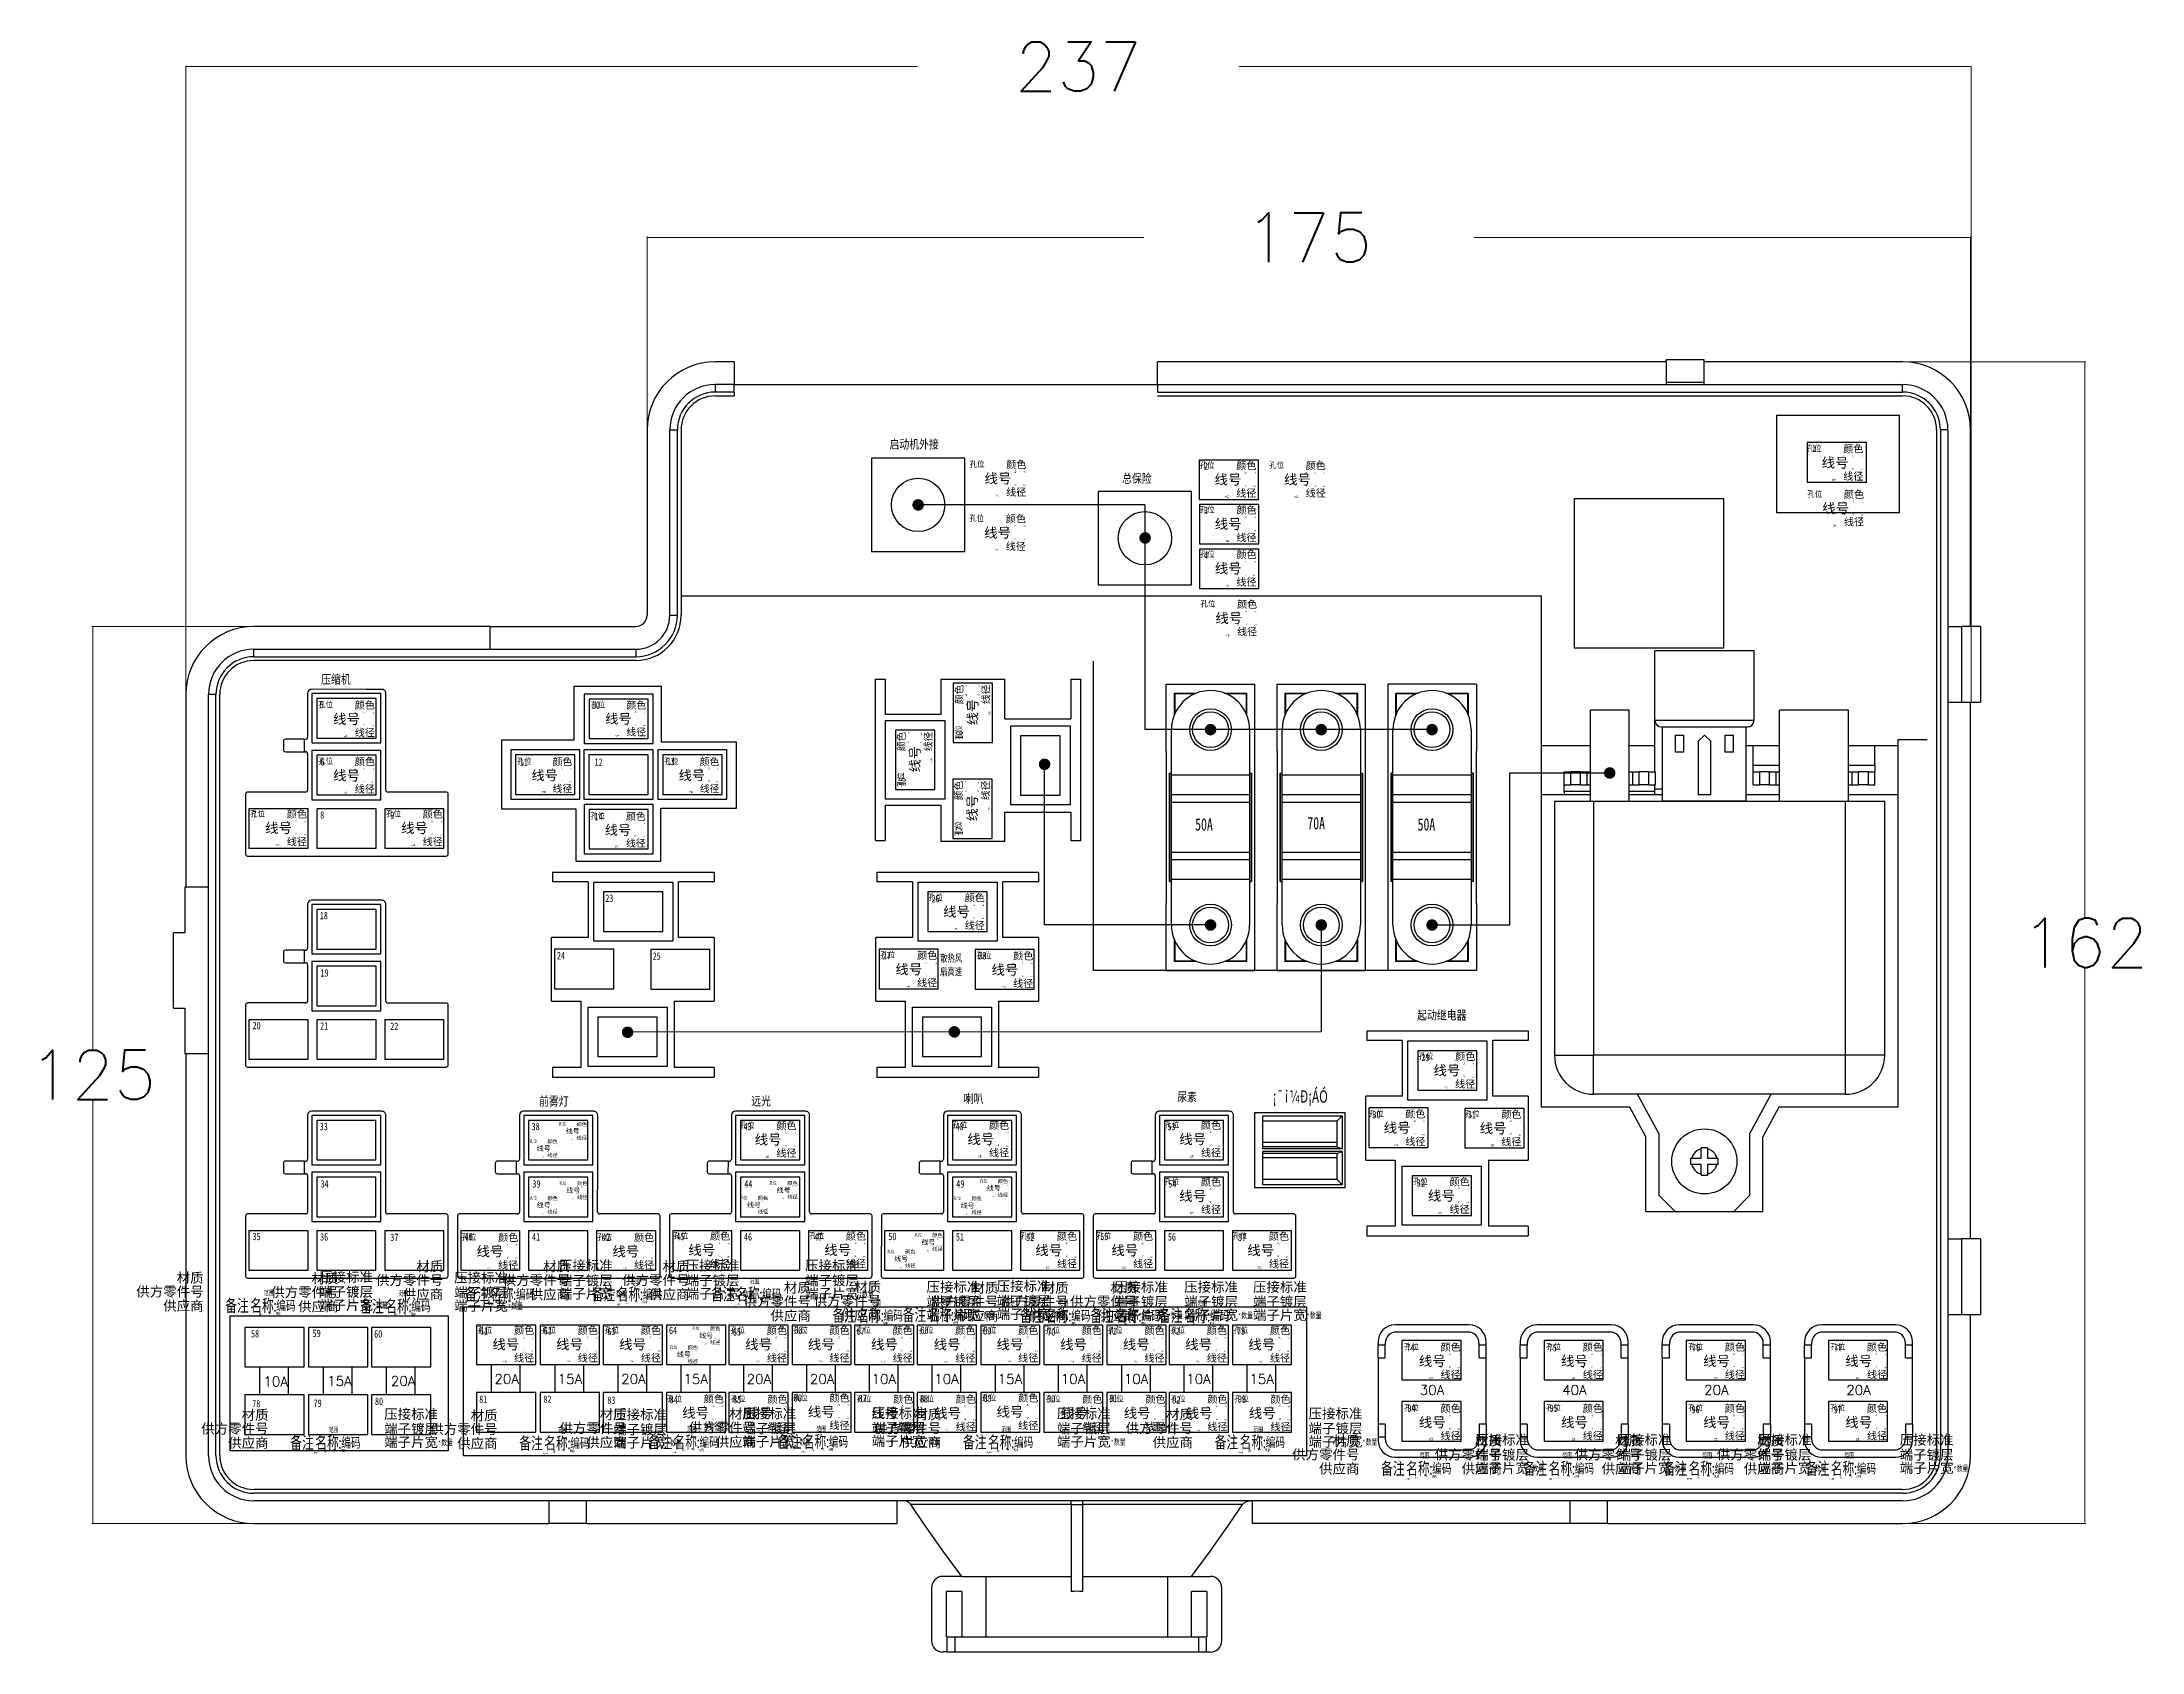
# Model space of a CAD drawing. Header units: millimetres. Extents: x -2653 to 6698, y -4403 to -42.
# Drawn here: x -2652.6 to -2227.1, y -368 to -41.7 of the extents above; entities that cross this region are included whole.
import ezdxf
from ezdxf.enums import TextEntityAlignment as Align

# ---------------------------------------------------------------- set-up
doc = ezdxf.new("R2010")
doc.units = ezdxf.units.MM
doc.header["$MEASUREMENT"] = 0
for name, color, linetype in [('文字', 3, 'Continuous'), ('轮廓线', 7, 'Continuous'), ('附件-供应商', 43, 'Continuous'), ('附件-名称', 53, 'Continuous'), ('附件-数量', 21, 'Continuous'), ('附件-编码', 52, 'Continuous')]:
    doc.layers.add(name, color=color, linetype=linetype)
for name, color, linetype, plot in [('附件-不打印', 2, 'Continuous', False), ('隐藏-剥皮长度', 2, 'Continuous', False), ('隐藏-加余量', 1, 'Continuous', False), ('隐藏-备注', 1, 'Continuous', False), ('隐藏-孔位', 1, 'Continuous', False), ('隐藏-对应端子', 2, 'Continuous', False), ('隐藏-规格', 1, 'Continuous', False), ('隐藏-辅助信息', 3, 'Continuous', False), ('隐藏-防水栓', 2, 'Continuous', False)]:
    doc.layers.add(name, color=color, linetype=linetype, plot=plot)
doc.styles.add('CL', font='', dxfattribs={"height": 2})
doc.styles.get("Standard").update_dxf_attribs({"font": 'txt', "bigfont": 'gbcbig.shx'})
doc.styles.add('灯泡', font='', dxfattribs={"width": 0.7})
doc.styles.get('CL').set_extended_font_data('SimSun')
doc.styles.get('灯泡').set_extended_font_data('NSimSun')

msp = doc.modelspace()

# ---------------------------------------------------------------- texts
at = {"color": 0, "lineweight": -3, "char_height": 1.5, "width": 3.6791, "attachment_point": 1, "style": '灯泡'}
for s, insert in [('1', (-2293.96, -123.32)), ('2', (-2417.14, -126.87)), ('3', (-2417.11, -135.87)), ('4', (-2417.1, -144.89)), ('5', (-2596.27, -175.24)), ('10', (-2541.15, -175.33)), ('6', (-2596.12, -186.86)), ('11', (-2555.75, -186.96)), ('12', (-2540.59, -186.87)), ('13', (-2525.97, -186.76)), ('7', (-2609.89, -197.53)), ('8', (-2596.2, -197.61)), ('9', (-2581.99, -197.68)), ('14', (-2540.59, -197.94)), ('23', (-2538.42, -214.47)), ('26', (-2472.31, -214.57)), ('18', (-2596.27, -218)), ('19', (-2596.12, -229.62)), ('24', (-2548.21, -226.11)), ('25', (-2528.83, -226.21)), ('27', (-2482.25, -226.15)), ('28', (-2462.89, -226.15)), ('20', (-2609.89, -240.29)), ('21', (-2596.2, -240.37)), ('22', (-2581.99, -240.44)), ('29', (-2373.07, -246.76)), ('30', (-2383, -258.34)), ('31', (-2363.65, -258.34)), ('33', (-2596.28, -260.76)), ('38', (-2553.34, -260.76)), ('43', (-2510.4, -260.76)), ('48', (-2467.46, -260.76)), ('53', (-2424.52, -260.76)), ('32', (-2373.99, -272.18)), ('34', (-2596.13, -272.38)), ('39', (-2553.19, -272.38)), ('44', (-2510.25, -272.38)), ('49', (-2467.31, -272.38)), ('54', (-2424.37, -272.38)), ('35', (-2609.9, -283.05)), ('36', (-2596.21, -283.13)), ('37', (-2581.99, -283.2)), ('40', (-2566.96, -283.05)), ('41', (-2553.27, -283.13)), ('42', (-2539.05, -283.2)), ('45', (-2524.02, -283.05)), ('46', (-2510.33, -283.13)), ('47', (-2496.11, -283.2)), ('50', (-2481.08, -283.05)), ('51', (-2467.38, -283.13)), ('52', (-2453.17, -283.2)), ('55', (-2438.14, -283.05)), ('56', (-2424.44, -283.13)), ('57', (-2410.23, -283.2)), ('64', (-2525.52, -302.07)), ('66', (-2500.17, -302.02)), ('68', (-2474.56, -302.01)), ('58', (-2610.21, -302.76)), ('59', (-2597.72, -302.67)), ('60', (-2585.25, -302.79)), ('61', (-2563.86, -302.18)), ('62', (-2550.91, -302.13)), ('63', (-2538.01, -302.28)), ('65', (-2512.57, -302.38)), ('67', (-2487.48, -302.22)), ('69', (-2461.87, -302.17)), ('70', (-2448.87, -302.38)), ('71', (-2436.42, -302.23)), ('72', (-2423.62, -302.23)), ('73', (-2410.44, -302.2)), ('74', (-2376.08, -305.59)), ('75', (-2347.28, -305.59)), ('76', (-2318.23, -305.59)), ('77', (-2289.44, -305.59)), ('78', (-2609.97, -316.94)), ('79', (-2597.53, -316.84)), ('80', (-2585.09, -316.45)), ('81', (-2563.97, -316.01)), ('82', (-2550.96, -316.01)), ('83', (-2538.01, -316.22)), ('84', (-2525.38, -316.11)), ('85', (-2512.52, -316.1)), ('86', (-2500.28, -315.79)), ('87', (-2487.07, -315.84)), ('88', (-2474.66, -315.94)), ('89', (-2461.77, -315.84)), ('90', (-2448.92, -315.94)), ('91', (-2436.26, -315.84)), ('92', (-2423.52, -316.16)), ('93', (-2410.25, -316.01)), ('94', (-2375.89, -317.84)), ('95', (-2347.09, -317.84)), ('96', (-2318.33, -318.12)), ('97', (-2289.53, -318.12))]:
    msp.add_mtext(s, dxfattribs=dict(at, insert=insert))
at = {"color": 0, "lineweight": -3, "char_height": 1.5, "width": 3.6791, "attachment_point": 1, "rotation": 90, "style": '灯泡'}
for s, insert in [('\\pt1.5;16', (-2467.45, -183.03)), ('15', (-2479.03, -192.46)), ('17', (-2467.45, -202.39))]:
    msp.add_mtext(s, dxfattribs=dict(at, insert=insert))
at = {"layer": '文字', "lineweight": 0}
for s, height, p in [('启动机外接', 2, (-2480.84, -124.3)), ('总保险', 2, (-2433.71, -131.26)), ('压缩机', 2, (-2596.01, -171.96)), ('扇高速', 1.5, (-2470.6, -231.03)), ('散热风', 1.5, (-2470.59, -228.28)), ('起动继电器', 2, (-2373.94, -240.03)), ('前雾灯', 2, (-2551.84, -257.47)), ('远光', 2, (-2508.86, -257.43)), ('喇叭', 2, (-2465.79, -256.96)), ('尿素', 2, (-2422.54, -256.6)), ('10A', 2, (-2607.69, -314.18)), ('15A', 2, (-2594.76, -314.1)), ('20A', 2, (-2581.87, -314.1)), ('20A', 2, (-2560.89, -313.69)), ('15A', 2, (-2548.07, -313.69)), ('20A', 2, (-2535.2, -313.69)), ('15A', 2, (-2522.59, -313.69)), ('20A', 2, (-2509.78, -313.69)), ('20A', 2, (-2496.97, -313.69)), ('10A', 2, (-2484.47, -313.69)), ('10A', 2, (-2471.77, -313.69)), ('15A', 2, (-2458.92, -313.69)), ('10A', 2, (-2446.15, -313.69)), ('10A', 2, (-2433.36, -313.69)), ('10A', 2, (-2420.72, -313.69)), ('15A', 2, (-2407.92, -313.69)), ('30A', 2, (-2373.4, -315.91)), ('40A', 2, (-2344.54, -315.91)), ('20A', 2, (-2315.78, -315.91)), ('20A', 2, (-2286.98, -315.91))]:
    msp.add_text(s, height=height, dxfattribs=at).set_placement(p)
at = {"layer": '文字', "style": '灯泡', "width": 0.7}
for p in [(-2605.34, -297.8), (-2577.99, -297.94), (-2556.77, -295.49), (-2531.09, -295.49), (-2506.89, -295.49), (-2482.3, -299.81), (-2468.08, -299.66), (-2444.29, -299.83), (-2430.08, -299.83), (-2416.15, -299.83), (-2592.17, -325.59), (-2545.77, -325.69), (-2519.6, -325.48), (-2493.39, -325.38), (-2455.87, -325.49), (-2404.87, -325.49), (-2371.14, -330.83), (-2342.25, -330.83), (-2313.9, -330.83), (-2285.1, -330.83)]:
    msp.add_text(':', height=2.5, dxfattribs=at).set_placement(p, align=Align.MIDDLE_CENTER)
at = {"layer": '文字', "color": 0, "lineweight": -3, "char_height": 2.5, "width": 10.5673, "attachment_point": 1, "style": '灯泡'}
for s, insert in [('50A', (-2418.9, -199.02)), ('70A', (-2396.17, -198.78)), ('50A', (-2373.83, -199.02)), ('¡¯i¼Ð¡ÁÓ', (-2403.18, -254.18))]:
    msp.add_mtext(s, dxfattribs=dict(at, insert=insert))
at = {"layer": '文字', "color": 3, "style": 'CL', "flags": 1}
for tag, p in [('材质', (-2571.25, -289.85)), ('材质', (-2545.56, -289.85)), ('压接标准', (-2536.91, -289.68)), ('材质', (-2521.36, -289.85)), ('压接标准', (-2511.22, -289.68)), ('压接标准', (-2487.02, -289.68)), ('材质', (-2619.81, -292.17)), ('材质', (-2592.47, -292.31)), ('压接标准', (-2585.48, -291.99)), ('供方零件号', (-2571.25, -292.65)), ('压接标准', (-2558.13, -292.13)), ('供方零件号', (-2545.56, -292.65)), ('端子镀层', (-2536.91, -292.7)), ('供方零件号', (-2521.36, -292.65)), ('端子镀层', (-2511.22, -292.7)), ('材质', (-2496.77, -294.17)), ('端子镀层', (-2487.02, -292.7)), ('材质', (-2482.55, -294.02)), ('压接标准', (-2462.43, -294)), ('材质', (-2458.77, -294.2)), ('压接标准', (-2448.21, -293.85)), ('材质', (-2444.55, -294.2)), ('材质', (-2430.62, -294.19)), ('压接标准', (-2424.43, -294.02)), ('压接标准', (-2410.21, -294.02)), ('压接标准', (-2396.28, -294.02)), ('供方零件号', (-2619.81, -294.97)), ('供方零件号', (-2592.47, -295.1)), ('端子镀层', (-2585.48, -295.02)), ('端子片宽', (-2585.48, -297.69)), ('端子镀层', (-2558.13, -295.15)), ('端子片宽', (-2558.13, -297.83)), ('端子片宽', (-2536.91, -295.37)), ('端子片宽', (-2511.22, -295.37)), ('供方零件号', (-2496.77, -296.97)), ('端子片宽', (-2487.02, -295.37)), ('供方零件号', (-2482.55, -296.82)), ('端子镀层', (-2462.43, -297.02)), ('供方零件号', (-2458.77, -296.99)), ('端子镀层', (-2448.21, -296.87)), ('供方零件号', (-2444.55, -296.99)), ('供方零件号', (-2430.62, -296.99)), ('端子镀层', (-2424.43, -297.04)), ('端子镀层', (-2410.21, -297.04)), ('端子镀层', (-2396.28, -297.04)), ('端子片宽', (-2462.43, -299.69)), ('端子片宽', (-2448.21, -299.54)), ('端子片宽', (-2424.43, -299.71)), ('端子片宽', (-2410.21, -299.71)), ('端子片宽', (-2396.28, -299.71)), ('材质', (-2606.65, -319.96)), ('压接标准', (-2572.31, -319.78)), ('材质', (-2560.25, -320.06)), ('材质', (-2534.08, -319.84)), ('压接标准', (-2525.91, -319.88)), ('材质', (-2507.86, -319.74)), ('压接标准', (-2499.74, -319.67)), ('压接标准', (-2473.52, -319.57)), ('材质', (-2470.35, -319.86)), ('压接标准', (-2436.01, -319.68)), ('材质', (-2419.35, -319.86)), ('压接标准', (-2385.01, -319.68)), ('供方零件号', (-2606.65, -322.75)), ('端子镀层', (-2572.31, -322.8)), ('供方零件号', (-2560.25, -322.85)), ('供方零件号', (-2534.08, -322.64)), ('端子镀层', (-2525.91, -322.9)), ('供方零件号', (-2507.86, -322.54)), ('端子镀层', (-2499.74, -322.69)), ('端子镀层', (-2473.52, -322.59)), ('供方零件号', (-2470.35, -322.65)), ('端子镀层', (-2436.01, -322.7)), ('供方零件号', (-2419.35, -322.65)), ('端子镀层', (-2385.01, -322.7)), ('端子片宽', (-2572.31, -325.48)), ('端子片宽', (-2525.91, -325.58)), ('端子片宽', (-2499.74, -325.36)), ('端子片宽', (-2473.52, -325.26)), ('端子片宽', (-2436.01, -325.38)), ('供方零件号', (-2385.61, -327.99)), ('端子片宽', (-2385.01, -325.38)), ('材质', (-2385.61, -325.19)), ('供方零件号', (-2356.73, -327.99)), ('材质', (-2356.73, -325.19)), ('压接标准', (-2351.27, -325.01)), ('端子镀层', (-2351.27, -328.04)), ('供方零件号', (-2328.37, -327.99)), ('材质', (-2328.37, -325.19)), ('压接标准', (-2322.39, -325.01)), ('端子镀层', (-2322.39, -328.04)), ('供方零件号', (-2299.57, -327.99)), ('材质', (-2299.57, -325.19)), ('压接标准', (-2294.03, -325.01)), ('端子镀层', (-2294.03, -328.04)), ('压接标准', (-2265.23, -325.01)), ('端子镀层', (-2265.23, -328.04)), ('端子片宽', (-2351.27, -330.71)), ('端子片宽', (-2322.39, -330.71)), ('端子片宽', (-2294.03, -330.71)), ('端子片宽', (-2265.23, -330.71))]:
    msp.add_attdef(tag, text='', height=2, dxfattribs=at).set_placement(p, align=Align.MIDDLE_RIGHT)
at = {"layer": '轮廓线', "lineweight": 0, "char_height": 10, "attachment_point": 5}
for s, insert in [('\\A1;237', (-2442.57, -46.68)), ('\\A1;175', (-2395.87, -81.31)), ('\\A1;162', (-2238.63, -224.25)), ('\\A1;125', (-2642.27, -251.06))]:
    msp.add_mtext(s, dxfattribs=dict(at, insert=insert))
at = {"layer": '轮廓线', "color": 7, "style": 'CL', "flags": 4}
for tag, text, height, p in [('颜色', 'NC', 1.5, (-2283.5, -124.13)), ('颜色', 'NC', 1.5, (-2453.11, -127.34)), ('颜色', 'NC', 1.5, (-2406.5, -127.55)), ('颜色', 'NC', 1.5, (-2392.43, -127.55)), ('线径', '0.5', 1.5, (-2283.5, -129.71)), ('线径', '0.5', 1.5, (-2453.11, -132.92)), ('线径', '0.5', 1.5, (-2406.5, -133.13)), ('颜色', 'NC', 1.5, (-2406.46, -136.55)), ('线径', '0.5', 1.5, (-2392.43, -133.13)), ('颜色', 'NC', 1.5, (-2283.36, -133.38)), ('颜色', 'NC', 1.5, (-2453.19, -138.33)), ('线径', '0.5', 1.5, (-2283.36, -138.96)), ('线径', '0.5', 1.5, (-2453.19, -143.91)), ('颜色', 'NC', 1.5, (-2406.46, -145.57)), ('线径', '0.5', 1.5, (-2406.46, -142.13)), ('线径', '0.5', 1.5, (-2406.46, -151.15)), ('颜色', 'NC', 1.5, (-2406.33, -155.65)), ('线径', '0.5', 1.5, (-2406.33, -161.23)), ('颜色', 'NC', 1.5, (-2585.1, -176.09)), ('颜色', 'NC', 1.465, (-2530.15, -176.11)), ('线径', '0.5', 1.5, (-2585.1, -181.67)), ('线径', '0.5', 1.465, (-2530.15, -181.55)), ('颜色', 'NC', 1.5, (-2585.1, -187.54)), ('颜色', 'NC', 1.462, (-2545.11, -187.57)), ('颜色', 'NC', 1.462, (-2515.29, -187.57)), ('线径', '0.5', 1.5, (-2585.1, -193.12)), ('线径', '0.5', 1.462, (-2545.11, -193.01)), ('线径', '0.5', 1.462, (-2515.29, -193.01)), ('颜色', 'NC', 1.5, (-2598.86, -198.19)), ('颜色', 'NC', 1.5, (-2571.33, -198.19)), ('颜色', 'NC', 1.462, (-2530.24, -198.64)), ('线径', '0.5', 1.5, (-2598.86, -203.77)), ('线径', '0.5', 1.5, (-2571.33, -203.77)), ('线径', '0.5', 1.462, (-2530.24, -204.08)), ('颜色', 'NC', 1.5, (-2461.51, -215.15)), ('线径', '0.5', 1.5, (-2461.51, -220.73)), ('颜色', 'NC', 1.5, (-2471.16, -226.82)), ('颜色', 'NC', 1.5, (-2451.7, -226.92)), ('线径', '0.5', 1.5, (-2471.16, -232.4)), ('线径', '0.5', 1.5, (-2451.7, -232.5)), ('颜色', 'NC', 1.5, (-2362.14, -247.32)), ('线径', '0.5', 1.5, (-2362.14, -252.9)), ('颜色', 'NC', 1.5, (-2372.24, -258.95)), ('颜色', 'NC', 1.5, (-2352.78, -259.04)), ('颜色', 'NC', 0.75, (-2542.15, -261.03)), ('线径', '0.5', 0.75, (-2542.15, -263.82)), ('颜色', 'NC', 1.5, (-2499.67, -261.33)), ('颜色', 'NC', 1.5, (-2456.59, -261.26)), ('颜色', 'NC', 1.5, (-2413.65, -261.26)), ('线径', '0.5', 1.5, (-2372.24, -264.53)), ('线径', '0.5', 1.5, (-2352.78, -264.62)), ('颜色', 'NC', 0.75, (-2548.04, -264.54)), ('线径', '0.5', 0.75, (-2548.04, -267.33)), ('线径', '0.5', 1.5, (-2499.67, -266.91)), ('线径', '0.5', 1.5, (-2456.59, -266.84)), ('线径', '0.5', 1.5, (-2413.65, -266.84)), ('颜色', 'NC', 0.75, (-2456.81, -272.58)), ('颜色', 'NC', 1.5, (-2413.65, -272.76)), ('颜色', 'NC', 1.5, (-2363.27, -272.71)), ('颜色', 'NC', 0.75, (-2548.04, -276.04)), ('颜色', 'NC', 0.75, (-2542.04, -273.03)), ('线径', '0.5', 0.75, (-2542.04, -275.82)), ('颜色', 'NC', 0.75, (-2505.43, -275.99)), ('颜色', 'NC', 0.75, (-2499.43, -272.98)), ('线径', '0.5', 0.75, (-2499.43, -275.77)), ('颜色', 'NC', 0.75, (-2462.13, -276.12)), ('线径', '0.5', 0.75, (-2456.81, -275.37)), ('线径', '0.5', 0.75, (-2548.04, -278.83)), ('线径', '0.5', 0.75, (-2505.43, -278.78)), ('线径', '0.5', 0.75, (-2462.13, -278.91)), ('线径', '0.5', 1.5, (-2413.65, -278.34)), ('线径', '0.5', 1.5, (-2363.27, -278.29)), ('颜色', 'NC', 1.5, (-2556.04, -284.01)), ('颜色', 'NC', 1.5, (-2528.51, -284.01)), ('颜色', 'NC', 1.5, (-2513.12, -283.73)), ('颜色', 'NC', 1.5, (-2485.59, -283.73)), ('颜色', 'NC', 0.75, (-2470.06, -283.55)), ('颜色', 'NC', 1.5, (-2442.82, -283.77)), ('颜色', 'NC', 1.5, (-2427.41, -283.77)), ('颜色', 'NC', 1.5, (-2399.88, -283.77)), ('线径', '0.5', 1.5, (-2556.04, -289.59)), ('线径', '0.5', 1.5, (-2528.51, -289.59)), ('线径', '0.5', 1.5, (-2513.12, -289.31)), ('线径', '0.5', 1.5, (-2485.59, -289.31)), ('颜色', 'NC', 0.75, (-2475.59, -286.9)), ('线径', '0.5', 0.75, (-2475.59, -289.69)), ('线径', '0.5', 0.75, (-2470.06, -286.34)), ('线径', '0.5', 1.5, (-2442.82, -289.35)), ('线径', '0.5', 1.5, (-2427.41, -289.35)), ('线径', '0.5', 1.5, (-2399.88, -289.35)), ('颜色', 'NC', 1.5, (-2552.82, -302.84)), ('颜色', 'NC', 1.5, (-2539.91, -302.84)), ('颜色', 'NC', 1.5, (-2527.13, -302.84)), ('颜色', 'NC', 0.75, (-2515.11, -302.47)), ('颜色', 'NC', 1.5, (-2501.6, -302.87)), ('颜色', 'NC', 1.5, (-2488.91, -302.84)), ('颜色', 'NC', 1.5, (-2476.12, -302.87)), ('颜色', 'NC', 1.5, (-2463.42, -302.87)), ('颜色', 'NC', 1.5, (-2450.68, -302.84)), ('颜色', 'NC', 1.5, (-2437.8, -302.87)), ('颜色', 'NC', 1.5, (-2425.1, -302.87)), ('颜色', 'NC', 1.5, (-2412.46, -302.87)), ('颜色', 'NC', 1.5, (-2399.66, -302.87)), ('颜色', 'NC', 0.75, (-2519.63, -306.3)), ('线径', '0.5', 0.75, (-2515.11, -305.26)), ('颜色', 'NC', 1.5, (-2365.09, -306.22)), ('颜色', 'NC', 1.5, (-2336.29, -306.22)), ('颜色', 'NC', 1.5, (-2307.5, -306.22)), ('颜色', 'NC', 1.5, (-2278.7, -306.22)), ('线径', '0.5', 1.5, (-2552.82, -308.42)), ('线径', '0.5', 1.5, (-2539.91, -308.42)), ('线径', '0.5', 1.5, (-2527.13, -308.42)), ('线径', '0.5', 0.75, (-2519.63, -309.09)), ('线径', '0.5', 1.5, (-2501.6, -308.45)), ('线径', '0.5', 1.5, (-2488.91, -308.42)), ('线径', '0.5', 1.5, (-2476.12, -308.45)), ('线径', '0.5', 1.5, (-2463.42, -308.45)), ('线径', '0.5', 1.5, (-2450.68, -308.42)), ('线径', '0.5', 1.5, (-2437.8, -308.45)), ('线径', '0.5', 1.5, (-2425.1, -308.45)), ('线径', '0.5', 1.5, (-2412.46, -308.45)), ('线径', '0.5', 1.5, (-2399.66, -308.45)), ('线径', '0.5', 1.5, (-2365.09, -311.8)), ('线径', '0.5', 1.5, (-2336.29, -311.8)), ('线径', '0.5', 1.5, (-2307.5, -311.8)), ('线径', '0.5', 1.5, (-2278.7, -311.8)), ('颜色', 'NC', 1.5, (-2514.38, -316.73)), ('颜色', 'NC', 1.5, (-2501.49, -316.78)), ('颜色', 'NC', 1.5, (-2488.91, -316.52)), ('颜色', 'NC', 1.5, (-2476.01, -316.78)), ('颜色', 'NC', 1.5, (-2463.31, -316.78)), ('颜色', 'NC', 1.5, (-2450.68, -316.52)), ('颜色', 'NC', 1.5, (-2437.69, -316.78)), ('颜色', 'NC', 1.5, (-2424.9, -316.78)), ('颜色', 'NC', 1.5, (-2412.35, -316.78)), ('颜色', 'NC', 1.5, (-2399.55, -316.78)), ('颜色', 'NC', 1.5, (-2365.09, -318.64)), ('颜色', 'NC', 1.5, (-2336.29, -318.64)), ('颜色', 'NC', 1.5, (-2307.5, -318.64)), ('颜色', 'NC', 1.5, (-2278.7, -318.64)), ('线径', '0.5', 1.5, (-2514.38, -322.31)), ('线径', '0.5', 1.5, (-2501.49, -322.36)), ('线径', '0.5', 1.5, (-2488.91, -322.09)), ('线径', '0.5', 1.5, (-2476.01, -322.36)), ('线径', '0.5', 1.5, (-2463.31, -322.36)), ('线径', '0.5', 1.5, (-2450.68, -322.09)), ('线径', '0.5', 1.5, (-2437.69, -322.36)), ('线径', '0.5', 1.5, (-2424.9, -322.36)), ('线径', '0.5', 1.5, (-2412.35, -322.36)), ('线径', '0.5', 1.5, (-2399.55, -322.36)), ('线径', '0.5', 1.5, (-2365.09, -324.22)), ('线径', '0.5', 1.5, (-2336.29, -324.22)), ('线径', '0.5', 1.5, (-2307.5, -324.22)), ('线径', '0.5', 1.5, (-2278.7, -324.22))]:
    msp.add_attdef(tag, text=text, height=height, dxfattribs=at).set_placement(p, align=Align.MIDDLE_RIGHT)
for height, p in [(2, (-2289.25, -126.95)), (2, (-2458.86, -130.16)), (2, (-2412.25, -130.37)), (2, (-2398.18, -130.37)), (2, (-2289.12, -136.2)), (2, (-2458.94, -141.15)), (2, (-2412.21, -139.37)), (2, (-2412.21, -148.39)), (2, (-2412.08, -158.47)), (2, (-2590.85, -178.91)), (1.953, (-2535.77, -178.86)), (2, (-2590.85, -190.36)), (1.95, (-2550.71, -190.32)), (1.95, (-2520.89, -190.32)), (2, (-2604.62, -201.01)), (2, (-2577.08, -201.01)), (1.95, (-2535.85, -201.39)), (2, (-2467.26, -217.97)), (2, (-2476.91, -229.64)), (2, (-2457.45, -229.74)), (2, (-2367.89, -250.14)), (1, (-2545.02, -262.44)), (2, (-2505.42, -264.15)), (2, (-2462.34, -264.08)), (2, (-2419.4, -264.08)), (2, (-2377.99, -261.77)), (2, (-2358.53, -261.86)), (1, (-2550.91, -265.95)), (1, (-2544.91, -274.44)), (1, (-2502.3, -274.39)), (1, (-2459.69, -273.99)), (2, (-2419.4, -275.58)), (2, (-2369.02, -275.53)), (1, (-2550.91, -277.45)), (1, (-2508.3, -277.4)), (1, (-2465.01, -277.53)), (1, (-2472.94, -284.96)), (2, (-2561.79, -286.83)), (2, (-2534.26, -286.83)), (2, (-2518.87, -286.55)), (2, (-2491.34, -286.55)), (1, (-2478.47, -288.31)), (2, (-2448.57, -286.59)), (2, (-2433.16, -286.59)), (2, (-2405.63, -286.59)), (2, (-2558.57, -305.66)), (2, (-2545.66, -305.66)), (2, (-2532.89, -305.66)), (1, (-2517.99, -303.88)), (2, (-2507.35, -305.69)), (2, (-2494.66, -305.66)), (2, (-2481.87, -305.69)), (2, (-2469.17, -305.69)), (2, (-2456.43, -305.66)), (2, (-2443.55, -305.69)), (2, (-2430.85, -305.69)), (2, (-2418.22, -305.69)), (2, (-2405.41, -305.69)), (1, (-2522.5, -307.71)), (2, (-2370.85, -309.04)), (2, (-2342.05, -309.04)), (2, (-2313.25, -309.04)), (2, (-2284.45, -309.04)), (2, (-2520.13, -319.55)), (2, (-2507.24, -319.6)), (2, (-2494.66, -319.34)), (2, (-2481.76, -319.6)), (2, (-2469.06, -319.6)), (2, (-2456.43, -319.34)), (2, (-2443.44, -319.6)), (2, (-2430.65, -319.6)), (2, (-2418.1, -319.6)), (2, (-2405.3, -319.6)), (2, (-2370.85, -321.46)), (2, (-2342.05, -321.46)), (2, (-2313.25, -321.46)), (2, (-2284.45, -321.46))]:
    msp.add_attdef('线号', text='300', height=height, dxfattribs=at).set_placement(p, align=Align.MIDDLE_CENTER)
for tag, text, p in [('颜色', 'NC', (-2466.73, -171.91)), ('线径', '0.5', (-2461.29, -171.91)), ('颜色', 'NC', (-2478.43, -181.45)), ('线径', '0.5', (-2472.99, -181.45)), ('颜色', 'NC', (-2466.82, -191.37)), ('线径', '0.5', (-2461.38, -191.37))]:
    msp.add_attdef(tag, text=text, height=1.462, rotation=90, dxfattribs=at).set_placement(p, align=Align.MIDDLE_RIGHT)
for p in [(-2463.98, -177.52), (-2475.68, -187.06), (-2464.07, -196.98)]:
    msp.add_attdef('线号', text='300', height=1.95, rotation=90, dxfattribs=at).set_placement(p, align=Align.MIDDLE_CENTER)
at = {"layer": '附件-不打印', "color": 3, "style": 'CL', "width": 0.7}
for tag, height, flags, p in [('范围', 1, 1, (-2558.06, -292.86)), ('范围', 1, 1, (-2532.37, -292.86)), ('范围', 1, 1, (-2508.17, -292.86)), ('范围', 1, 1, (-2606.62, -295.18)), ('范围', 1, 1, (-2579.28, -295.32)), ('供方编码', 0.25, 5, (-2561.58, -297.58)), ('工位', 0.25, 5, (-2559.77, -297.02)), ('位置', 0.25, 9, (-2557.78, -297.02)), ('供方编码', 0.25, 5, (-2535.9, -297.58)), ('工位', 0.25, 5, (-2534.08, -297.02)), ('位置', 0.25, 9, (-2532.09, -297.02)), ('供方编码', 0.25, 5, (-2511.7, -297.58)), ('工位', 0.25, 5, (-2509.88, -297.02)), ('位置', 0.25, 9, (-2507.89, -297.02)), ('范围', 1, 1, (-2483.58, -297.19)), ('范围', 1, 1, (-2469.36, -297.03)), ('范围', 1, 1, (-2445.58, -297.21)), ('范围', 1, 1, (-2431.36, -297.21)), ('范围', 1, 1, (-2417.43, -297.21)), ('供方编码', 0.25, 5, (-2610.15, -299.9)), ('工位', 0.25, 5, (-2608.33, -299.34)), ('位置', 0.25, 9, (-2606.34, -299.34)), ('供方编码', 0.25, 5, (-2582.8, -300.04)), ('工位', 0.25, 5, (-2580.98, -299.47)), ('位置', 0.25, 9, (-2579, -299.48)), ('供方编码', 0.25, 5, (-2487.11, -301.91)), ('工位', 0.25, 5, (-2485.29, -301.34)), ('位置', 0.25, 9, (-2483.3, -301.34)), ('供方编码', 0.25, 5, (-2472.89, -301.76)), ('工位', 0.25, 5, (-2471.07, -301.19)), ('位置', 0.25, 9, (-2469.08, -301.19)), ('供方编码', 0.25, 5, (-2449.1, -301.93)), ('工位', 0.25, 5, (-2447.28, -301.36)), ('位置', 0.25, 9, (-2445.3, -301.36)), ('供方编码', 0.25, 5, (-2434.89, -301.93)), ('工位', 0.25, 5, (-2433.07, -301.36)), ('位置', 0.25, 9, (-2431.08, -301.36)), ('供方编码', 0.25, 5, (-2420.96, -301.93)), ('工位', 0.25, 5, (-2419.14, -301.36)), ('位置', 0.25, 9, (-2417.15, -301.36)), ('范围', 1, 1, (-2593.46, -322.97)), ('范围', 1, 1, (-2547.06, -323.07)), ('范围', 1, 1, (-2520.89, -322.85)), ('范围', 1, 1, (-2494.67, -322.75)), ('范围', 1, 1, (-2457.16, -322.87)), ('范围', 1, 1, (-2406.16, -322.87)), ('供方编码', 0.25, 5, (-2596.98, -327.69)), ('工位', 0.25, 5, (-2595.16, -327.12)), ('位置', 0.25, 9, (-2593.18, -327.12)), ('供方编码', 0.25, 5, (-2550.58, -327.79)), ('工位', 0.25, 5, (-2548.76, -327.22)), ('位置', 0.25, 9, (-2546.78, -327.22)), ('供方编码', 0.25, 5, (-2524.42, -327.57)), ('工位', 0.25, 5, (-2522.6, -327.01)), ('位置', 0.25, 9, (-2520.61, -327.01)), ('供方编码', 0.25, 5, (-2498.2, -327.47)), ('工位', 0.25, 5, (-2496.38, -326.91)), ('位置', 0.25, 9, (-2494.39, -326.91)), ('供方编码', 0.25, 5, (-2460.68, -327.59)), ('工位', 0.25, 5, (-2458.86, -327.02)), ('位置', 0.25, 9, (-2456.88, -327.03)), ('供方编码', 0.25, 5, (-2409.69, -327.59)), ('工位', 0.25, 5, (-2407.87, -327.02)), ('位置', 0.25, 9, (-2405.88, -327.03)), ('范围', 1, 1, (-2372.42, -328.2)), ('范围', 1, 1, (-2343.54, -328.2)), ('范围', 1, 1, (-2315.18, -328.2)), ('范围', 1, 1, (-2286.38, -328.2)), ('供方编码', 0.25, 5, (-2375.95, -332.92)), ('工位', 0.25, 5, (-2374.13, -332.36)), ('位置', 0.25, 9, (-2372.14, -332.36)), ('供方编码', 0.25, 5, (-2347.06, -332.92)), ('工位', 0.25, 5, (-2345.24, -332.36)), ('位置', 0.25, 9, (-2343.25, -332.36)), ('供方编码', 0.25, 5, (-2318.71, -332.92)), ('工位', 0.25, 5, (-2316.89, -332.36)), ('位置', 0.25, 9, (-2314.9, -332.36)), ('供方编码', 0.25, 5, (-2289.91, -332.92)), ('工位', 0.25, 5, (-2288.09, -332.36)), ('位置', 0.25, 9, (-2286.1, -332.36))]:
    msp.add_attdef(tag, text='', height=height, dxfattribs=dict(at, flags=flags)).set_placement(p, align=Align.MIDDLE_CENTER)
at = {"layer": '附件-不打印', "color": 1, "style": 'CL', "width": 0.7, "flags": 8}
for p in [(-2610.65, -299.06), (-2583.3, -299.19), (-2562.08, -296.74), (-2536.4, -296.74), (-2512.2, -296.74), (-2487.61, -301.06), (-2473.39, -300.91), (-2449.6, -301.08), (-2435.39, -301.08), (-2421.46, -301.08), (-2597.48, -326.84), (-2551.08, -326.94), (-2524.91, -326.73), (-2498.7, -326.63), (-2461.18, -326.74), (-2410.18, -326.74), (-2376.45, -332.08), (-2347.56, -332.08), (-2319.21, -332.08), (-2290.41, -332.08)]:
    msp.add_attdef('备注', text='', height=2.5, dxfattribs=at).set_placement(p, align=Align.RIGHT)
at = {"layer": '附件-不打印', "color": 1, "style": 'CL', "width": 0.7, "flags": 13}
for p in [(-2560.01, -297.43), (-2534.33, -297.43), (-2510.13, -297.43), (-2608.58, -299.75), (-2581.23, -299.89), (-2485.54, -301.75), (-2471.32, -301.6), (-2447.53, -301.78), (-2433.32, -301.78), (-2419.39, -301.77), (-2595.41, -327.54), (-2549.01, -327.64), (-2522.85, -327.42), (-2496.63, -327.32), (-2459.11, -327.44), (-2408.12, -327.44), (-2374.38, -332.77), (-2345.49, -332.77), (-2317.14, -332.77), (-2288.34, -332.77)]:
    msp.add_attdef('选项', p, 'ALL', height=0.25, dxfattribs=at)
at = {"layer": '附件-不打印', "color": 3, "style": 'CL', "width": 0.7, "flags": 9}
for p in [(-2556.59, -297.35), (-2530.91, -297.35), (-2506.71, -297.35), (-2605.16, -299.66), (-2577.81, -299.8), (-2482.12, -301.67), (-2467.9, -301.52), (-2444.11, -301.69), (-2429.9, -301.69), (-2415.97, -301.69), (-2591.99, -327.45), (-2545.59, -327.55), (-2519.43, -327.33), (-2493.21, -327.24), (-2455.69, -327.35), (-2404.7, -327.35), (-2370.96, -332.68), (-2342.07, -332.68), (-2313.72, -332.68), (-2284.92, -332.68)]:
    msp.add_attdef('规格', p, '——', height=0.5, dxfattribs=at)
at = {"layer": '附件-供应商', "color": 3, "style": 'CL', "flags": 1}
for p in [(-2619.81, -297.84), (-2592.47, -297.98), (-2571.25, -295.53), (-2545.56, -295.53), (-2521.36, -295.53), (-2496.77, -299.85), (-2482.55, -299.7), (-2458.77, -299.87), (-2444.55, -299.87), (-2430.62, -299.87), (-2606.65, -325.63), (-2560.25, -325.73), (-2534.08, -325.51), (-2507.86, -325.42), (-2470.35, -325.53), (-2419.35, -325.53), (-2385.61, -330.86), (-2356.73, -330.86), (-2328.37, -330.86), (-2299.57, -330.86)]:
    msp.add_attdef('供应商', text='', height=2, dxfattribs=at).set_placement(p, align=Align.MIDDLE_RIGHT)
at = {"layer": '附件-名称', "color": 3, "style": 'CL', "width": 0.7, "flags": 8}
for p in [(-2605.59, -297.8), (-2578.24, -297.94), (-2557.02, -295.49), (-2531.34, -295.49), (-2507.14, -295.49), (-2482.55, -299.81), (-2468.33, -299.66), (-2444.54, -299.83), (-2430.33, -299.83), (-2416.4, -299.83), (-2592.42, -325.59), (-2546.02, -325.69), (-2519.85, -325.48), (-2493.64, -325.38), (-2456.12, -325.49), (-2405.12, -325.49), (-2371.39, -330.83), (-2342.5, -330.83), (-2314.15, -330.83), (-2285.35, -330.83)]:
    msp.add_attdef('名称', text='端子', height=2.5, dxfattribs=at).set_placement(p, align=Align.MIDDLE_RIGHT)
at = {"layer": '附件-数量', "color": 2, "style": 'CL', "width": 0.7, "flags": 7}
for p in [(-2585.18, -297.9), (-2557.84, -298.03), (-2536.62, -295.58), (-2510.93, -295.58), (-2486.73, -295.58), (-2462.14, -299.9), (-2447.92, -299.75), (-2424.14, -299.92), (-2409.92, -299.92), (-2395.99, -299.92), (-2572.02, -325.68), (-2525.62, -325.78), (-2499.45, -325.57), (-2473.23, -325.47), (-2435.72, -325.58), (-2384.72, -325.58), (-2350.98, -330.92), (-2322.09, -330.92), (-2293.74, -330.92), (-2264.94, -330.92)]:
    msp.add_attdef('*', text='*', height=1, dxfattribs=at).set_placement(p, align=Align.MIDDLE_CENTER)
at = {"layer": '附件-数量', "color": 2, "style": 'CL', "width": 0.7, "flags": 13}
for p in [(-2584.83, -297.77), (-2557.48, -297.91), (-2536.26, -295.45), (-2510.58, -295.45), (-2486.38, -295.45), (-2461.79, -299.77), (-2447.57, -299.62), (-2423.78, -299.8), (-2409.57, -299.8), (-2395.64, -299.8), (-2571.66, -325.56), (-2525.26, -325.66), (-2499.09, -325.44), (-2472.88, -325.34), (-2435.36, -325.46), (-2384.36, -325.46), (-2350.63, -330.79), (-2321.74, -330.79), (-2293.39, -330.79), (-2264.59, -330.79)]:
    msp.add_attdef('数量', text='1', height=1.2, dxfattribs=at).set_placement(p, align=Align.MIDDLE_LEFT)
at = {"layer": '附件-编码', "color": 2, "style": 'CL', "width": 0.7}
for p in [(-2605.09, -297.8), (-2577.74, -297.94), (-2556.52, -295.49), (-2530.84, -295.49), (-2506.64, -295.49), (-2482.05, -299.81), (-2467.83, -299.66), (-2444.04, -299.83), (-2429.83, -299.83), (-2415.9, -299.83), (-2591.92, -325.59), (-2545.52, -325.69), (-2519.35, -325.48), (-2493.14, -325.38), (-2455.62, -325.49), (-2404.62, -325.49), (-2370.89, -330.83), (-2342, -330.83), (-2313.65, -330.83), (-2284.85, -330.83)]:
    msp.add_attdef('编码', text='', height=2, dxfattribs=at).set_placement(p, align=Align.MIDDLE_LEFT)
at = {"layer": '隐藏-剥皮长度', "color": 2, "style": 'CL', "width": 0.9, "flags": 4}
for height, p in [(0.1, (-2283.64, -125.71)), (0.1, (-2453.25, -128.92)), (0.1, (-2406.64, -129.13)), (0.1, (-2392.57, -129.13)), (0.1, (-2283.5, -134.97)), (0.1, (-2453.32, -139.91)), (0.1, (-2406.6, -138.13)), (0.1, (-2406.6, -147.15)), (0.1, (-2406.47, -157.24)), (0.1, (-2585.24, -177.67)), (0.0977, (-2530.29, -177.65)), (0.1, (-2585.24, -189.12)), (0.0975, (-2545.24, -189.11)), (0.0975, (-2515.42, -189.11)), (0.1, (-2599, -199.77)), (0.1, (-2571.47, -199.77)), (0.0975, (-2530.38, -200.18)), (0.1, (-2461.65, -216.73)), (0.1, (-2471.29, -228.41)), (0.1, (-2451.84, -228.5)), (0.1, (-2362.27, -248.9)), (0.05, (-2542.22, -261.82)), (0.1, (-2499.81, -262.92)), (0.1, (-2456.73, -262.84)), (0.1, (-2413.79, -262.84)), (0.1, (-2372.37, -260.53)), (0.1, (-2352.92, -260.63)), (0.05, (-2548.1, -265.33)), (0.05, (-2542.1, -273.82)), (0.05, (-2499.49, -273.77)), (0.05, (-2456.88, -273.37)), (0.1, (-2413.79, -274.34)), (0.1, (-2363.41, -274.29)), (0.05, (-2548.1, -276.83)), (0.05, (-2505.49, -276.78)), (0.05, (-2462.2, -276.91)), (0.05, (-2470.13, -284.34)), (0.1, (-2556.18, -285.59)), (0.1, (-2528.65, -285.59)), (0.1, (-2513.26, -285.31)), (0.1, (-2485.73, -285.31)), (0.05, (-2475.66, -287.69)), (0.1, (-2442.95, -285.36)), (0.1, (-2427.55, -285.36)), (0.1, (-2400.01, -285.36)), (0.1, (-2552.96, -304.42)), (0.1, (-2540.04, -304.42)), (0.1, (-2527.27, -304.42)), (0.05, (-2515.18, -303.26)), (0.1, (-2501.74, -304.45)), (0.1, (-2489.04, -304.42)), (0.1, (-2476.26, -304.45)), (0.1, (-2463.56, -304.45)), (0.1, (-2450.81, -304.42)), (0.1, (-2437.94, -304.45)), (0.1, (-2425.24, -304.45)), (0.1, (-2412.6, -304.45)), (0.1, (-2399.8, -304.45)), (0.05, (-2519.69, -307.09)), (0.1, (-2365.23, -307.8)), (0.1, (-2336.43, -307.8)), (0.1, (-2307.63, -307.8)), (0.1, (-2278.83, -307.8)), (0.1, (-2514.51, -318.31)), (0.1, (-2501.63, -318.36)), (0.1, (-2489.04, -318.1)), (0.1, (-2476.14, -318.36)), (0.1, (-2463.44, -318.36)), (0.1, (-2450.81, -318.1)), (0.1, (-2437.82, -318.36)), (0.1, (-2425.03, -318.36)), (0.1, (-2412.49, -318.36)), (0.1, (-2399.69, -318.36)), (0.1, (-2365.23, -320.22)), (0.1, (-2336.43, -320.22)), (0.1, (-2307.63, -320.22)), (0.1, (-2278.83, -320.22))]:
    msp.add_attdef('剥皮', text='', height=height, dxfattribs=at).set_placement(p, align=Align.MIDDLE_RIGHT)
for p in [(-2465.18, -172.05), (-2476.89, -181.59), (-2465.28, -191.5)]:
    msp.add_attdef('剥皮', text='', height=0.0975, rotation=90, dxfattribs=at).set_placement(p, align=Align.MIDDLE_RIGHT)
at = {"layer": '隐藏-加余量', "color": 1, "style": 'CL', "width": 0.9, "flags": 4}
for height, p in [(0.1, (-2283.64, -125.57)), (0.1, (-2453.25, -128.78)), (0.1, (-2406.64, -128.99)), (0.1, (-2392.57, -128.99)), (0.1, (-2283.5, -134.83)), (0.1, (-2453.32, -139.77)), (0.1, (-2406.6, -137.99)), (0.1, (-2406.6, -147.01)), (0.1, (-2406.47, -157.1)), (0.1, (-2585.24, -177.53)), (0.0977, (-2530.29, -177.51)), (0.1, (-2585.24, -188.98)), (0.0975, (-2545.24, -188.98)), (0.0975, (-2515.42, -188.98)), (0.1, (-2599, -199.63)), (0.1, (-2571.47, -199.63)), (0.0975, (-2530.38, -200.05)), (0.1, (-2461.65, -216.59)), (0.1, (-2471.29, -228.27)), (0.1, (-2451.84, -228.36)), (0.1, (-2362.27, -248.76)), (0.05, (-2542.22, -261.75)), (0.1, (-2499.81, -262.78)), (0.1, (-2456.73, -262.7)), (0.1, (-2413.79, -262.7)), (0.1, (-2372.37, -260.39)), (0.1, (-2352.92, -260.49)), (0.05, (-2548.1, -265.26)), (0.05, (-2542.1, -273.75)), (0.05, (-2499.49, -273.7)), (0.05, (-2456.88, -273.3)), (0.1, (-2413.79, -274.2)), (0.1, (-2363.41, -274.15)), (0.05, (-2548.1, -276.76)), (0.05, (-2505.49, -276.71)), (0.05, (-2462.2, -276.84)), (0.05, (-2470.13, -284.27)), (0.1, (-2556.18, -285.45)), (0.1, (-2528.65, -285.45)), (0.1, (-2513.26, -285.17)), (0.1, (-2485.73, -285.17)), (0.05, (-2475.66, -287.62)), (0.1, (-2442.95, -285.22)), (0.1, (-2427.55, -285.22)), (0.1, (-2400.01, -285.22)), (0.1, (-2552.96, -304.28)), (0.1, (-2540.04, -304.28)), (0.1, (-2527.27, -304.28)), (0.05, (-2515.18, -303.19)), (0.1, (-2501.74, -304.31)), (0.1, (-2489.04, -304.28)), (0.1, (-2476.26, -304.31)), (0.1, (-2463.56, -304.31)), (0.1, (-2450.81, -304.28)), (0.1, (-2437.94, -304.31)), (0.1, (-2425.24, -304.31)), (0.1, (-2412.6, -304.31)), (0.1, (-2399.8, -304.31)), (0.05, (-2519.69, -307.02)), (0.1, (-2365.23, -307.66)), (0.1, (-2336.43, -307.66)), (0.1, (-2307.63, -307.66)), (0.1, (-2278.83, -307.66)), (0.1, (-2514.51, -318.17)), (0.1, (-2501.63, -318.22)), (0.1, (-2489.04, -317.96)), (0.1, (-2476.14, -318.22)), (0.1, (-2463.44, -318.22)), (0.1, (-2450.81, -317.96)), (0.1, (-2437.82, -318.22)), (0.1, (-2425.03, -318.22)), (0.1, (-2412.49, -318.22)), (0.1, (-2399.69, -318.22)), (0.1, (-2365.23, -320.08)), (0.1, (-2336.43, -320.08)), (0.1, (-2307.63, -320.08)), (0.1, (-2278.83, -320.08))]:
    msp.add_attdef('加余量', text='', height=height, dxfattribs=at).set_placement(p, align=Align.MIDDLE_RIGHT)
for p in [(-2465.32, -172.05), (-2477.02, -181.59), (-2465.42, -191.5)]:
    msp.add_attdef('加余量', text='', height=0.0975, rotation=90, dxfattribs=at).set_placement(p, align=Align.MIDDLE_RIGHT)
at = {"layer": '隐藏-备注', "color": 1, "style": 'CL', "width": 0.9, "flags": 5}
for height, p in [(0.1, (-2455.28, -131.52)), (0.1, (-2408.68, -131.73)), (0.1, (-2394.6, -131.73)), (0.1, (-2285.67, -128.31)), (0.1, (-2285.54, -137.57)), (0.1, (-2455.36, -142.51)), (0.1, (-2408.64, -140.73)), (0.1, (-2408.64, -149.75)), (0.1, (-2408.5, -159.84)), (0.1, (-2587.28, -180.27)), (0.0977, (-2532.28, -180.19)), (0.1, (-2587.28, -191.72)), (0.0975, (-2547.23, -191.65)), (0.0975, (-2517.41, -191.65)), (0.1, (-2601.04, -202.37)), (0.1, (-2573.51, -202.37)), (0.0975, (-2532.36, -202.72)), (0.1, (-2463.69, -219.34)), (0.1, (-2473.33, -231.01)), (0.1, (-2453.87, -231.1)), (0.1, (-2364.31, -251.51)), (0.05, (-2543.24, -263.12)), (0.1, (-2374.41, -263.13)), (0.1, (-2354.96, -263.23)), (0.05, (-2549.12, -266.63)), (0.1, (-2501.85, -265.52)), (0.1, (-2458.76, -265.45)), (0.1, (-2415.82, -265.45)), (0.05, (-2543.12, -275.12)), (0.05, (-2500.51, -275.07)), (0.05, (-2457.9, -274.67)), (0.05, (-2549.12, -278.13)), (0.05, (-2506.51, -278.08)), (0.05, (-2463.22, -278.21)), (0.1, (-2415.82, -276.95)), (0.1, (-2365.45, -276.89)), (0.1, (-2558.22, -288.19)), (0.1, (-2530.69, -288.19)), (0.1, (-2515.3, -287.91)), (0.1, (-2487.76, -287.91)), (0.05, (-2476.68, -288.99)), (0.05, (-2471.15, -285.64)), (0.1, (-2444.99, -287.96)), (0.1, (-2429.58, -287.96)), (0.1, (-2402.05, -287.96)), (0.05, (-2516.2, -304.56)), (0.1, (-2555, -307.03)), (0.1, (-2542.08, -307.03)), (0.1, (-2529.31, -307.03)), (0.05, (-2520.71, -308.39)), (0.1, (-2503.78, -307.05)), (0.1, (-2491.08, -307.03)), (0.1, (-2478.3, -307.05)), (0.1, (-2465.59, -307.05)), (0.1, (-2452.85, -307.03)), (0.1, (-2439.98, -307.05)), (0.1, (-2427.27, -307.05)), (0.1, (-2414.64, -307.05)), (0.1, (-2401.84, -307.05)), (0.1, (-2367.27, -310.4)), (0.1, (-2338.47, -310.4)), (0.1, (-2309.67, -310.4)), (0.1, (-2280.87, -310.4)), (0.1, (-2516.55, -320.91)), (0.1, (-2503.66, -320.96)), (0.1, (-2491.08, -320.7)), (0.1, (-2478.18, -320.96)), (0.1, (-2465.48, -320.96)), (0.1, (-2452.85, -320.7)), (0.1, (-2439.86, -320.96)), (0.1, (-2427.07, -320.96)), (0.1, (-2414.53, -320.96)), (0.1, (-2401.72, -320.96)), (0.1, (-2367.27, -322.82)), (0.1, (-2338.47, -322.82)), (0.1, (-2309.67, -322.82)), (0.1, (-2280.87, -322.82))]:
    msp.add_attdef('备注', text='', height=height, dxfattribs=at).set_placement(p, align=Align.MIDDLE_CENTER)
for p in [(-2462.65, -174.03), (-2474.35, -183.57), (-2462.74, -193.49)]:
    msp.add_attdef('备注', text='', height=0.0975, rotation=90, dxfattribs=at).set_placement(p, align=Align.MIDDLE_CENTER)
at = {"layer": '隐藏-孔位', "color": 6, "style": 'CL', "width": 0.9, "flags": 4}
for height, p in [(1.2, (-2295, -124.03)), (1.2, (-2464.61, -127.24)), (1.2, (-2418.01, -127.44)), (1.2, (-2403.93, -127.44)), (1.2, (-2417.97, -136.44)), (1.2, (-2294.87, -133.28)), (1.2, (-2464.69, -138.22)), (1.2, (-2417.97, -145.47)), (1.2, (-2417.83, -155.55)), (1.2, (-2596.61, -175.99)), (1.17, (-2541.39, -176)), (1.2, (-2596.61, -187.43)), (1.17, (-2556.32, -187.47)), (1.17, (-2526.5, -187.47)), (1.2, (-2610.37, -198.09)), (1.2, (-2582.83, -198.09)), (1.17, (-2541.46, -198.54)), (1.2, (-2473.02, -215.05)), (1.2, (-2482.66, -226.72)), (1.2, (-2463.2, -226.81)), (1.2, (-2373.64, -247.22)), (1.2, (-2383.74, -258.85)), (1.2, (-2364.28, -258.94)), (0.6, (-2547.9, -260.98)), (1.2, (-2511.18, -261.23)), (1.2, (-2468.09, -261.16)), (1.2, (-2425.15, -261.16)), (0.6, (-2553.79, -264.49)), (0.6, (-2462.57, -272.53)), (1.2, (-2425.15, -272.66)), (1.2, (-2374.77, -272.6)), (0.6, (-2553.79, -275.99)), (0.6, (-2547.79, -272.98)), (0.6, (-2511.18, -275.94)), (0.6, (-2505.18, -272.93)), (0.6, (-2467.88, -276.07)), (1.2, (-2567.55, -283.9)), (1.2, (-2540.01, -283.9)), (1.2, (-2524.62, -283.62)), (1.2, (-2497.09, -283.62)), (0.6, (-2475.81, -283.5)), (1.2, (-2454.32, -283.67)), (1.2, (-2438.91, -283.67)), (1.2, (-2411.38, -283.67)), (0.6, (-2481.34, -286.85)), (1.2, (-2564.32, -302.74)), (1.2, (-2551.41, -302.74)), (1.2, (-2538.64, -302.74)), (0.6, (-2520.87, -302.42)), (1.2, (-2513.11, -302.76)), (1.2, (-2500.41, -302.74)), (1.2, (-2487.62, -302.76)), (1.2, (-2474.92, -302.76)), (1.2, (-2462.18, -302.74)), (1.2, (-2449.3, -302.76)), (1.2, (-2436.6, -302.76)), (1.2, (-2423.97, -302.76)), (1.2, (-2411.17, -302.76)), (0.6, (-2525.38, -306.25)), (1.2, (-2376.6, -306.11)), (1.2, (-2347.8, -306.11)), (1.2, (-2319, -306.11)), (1.2, (-2290.2, -306.11)), (1.2, (-2525.88, -316.63)), (1.2, (-2512.99, -316.68)), (1.2, (-2500.41, -316.41)), (1.2, (-2487.51, -316.68)), (1.2, (-2474.81, -316.68)), (1.2, (-2462.18, -316.41)), (1.2, (-2449.19, -316.68)), (1.2, (-2436.4, -316.68)), (1.2, (-2423.85, -316.68)), (1.2, (-2411.05, -316.68)), (1.2, (-2376.6, -318.53)), (1.2, (-2347.8, -318.53)), (1.2, (-2319, -318.53)), (1.2, (-2290.2, -318.53))]:
    msp.add_attdef('孔位', text='', height=height, dxfattribs=at).set_placement(p, align=Align.MIDDLE_LEFT)
for p in [(-2466.83, -183.13), (-2478.53, -192.67), (-2466.92, -202.58)]:
    msp.add_attdef('孔位', text='', height=1.17, rotation=90, dxfattribs=at).set_placement(p, align=Align.MIDDLE_LEFT)
at = {"layer": '隐藏-对应端子', "color": 2, "style": 'CL', "width": 0.9, "flags": 4}
for height, p in [(0.1, (-2287.32, -125.72)), (0.1, (-2456.93, -128.94)), (0.1, (-2410.32, -129.14)), (0.1, (-2396.25, -129.14)), (0.1, (-2287.19, -134.98)), (0.1, (-2457.01, -139.92)), (0.1, (-2410.29, -138.14)), (0.1, (-2410.29, -147.17)), (0.1, (-2410.15, -157.25)), (0.1, (-2588.93, -177.68)), (0.0977, (-2533.89, -177.66)), (0.1, (-2588.93, -189.13)), (0.0975, (-2548.83, -189.13)), (0.0975, (-2519.01, -189.13)), (0.1, (-2602.69, -199.78)), (0.1, (-2575.15, -199.78)), (0.0975, (-2533.97, -200.19)), (0.1, (-2465.34, -216.75)), (0.1, (-2474.98, -228.42)), (0.1, (-2455.52, -228.51)), (0.1, (-2365.96, -248.92)), (0.05, (-2544.06, -261.83)), (0.1, (-2503.5, -262.93)), (0.1, (-2460.41, -262.86)), (0.1, (-2417.47, -262.86)), (0.1, (-2376.06, -260.54)), (0.1, (-2356.6, -260.64)), (0.05, (-2549.95, -265.34)), (0.05, (-2543.95, -273.83)), (0.05, (-2501.34, -273.78)), (0.05, (-2458.73, -273.38)), (0.1, (-2417.47, -274.36)), (0.1, (-2367.09, -274.3)), (0.05, (-2549.95, -276.84)), (0.05, (-2507.34, -276.79)), (0.05, (-2464.04, -276.92)), (0.05, (-2471.97, -284.35)), (0.1, (-2559.87, -285.6)), (0.1, (-2532.33, -285.6)), (0.1, (-2516.94, -285.32)), (0.1, (-2489.41, -285.32)), (0.05, (-2477.5, -287.7)), (0.1, (-2446.64, -285.37)), (0.1, (-2431.23, -285.37)), (0.1, (-2403.7, -285.37)), (0.1, (-2556.64, -304.44)), (0.1, (-2543.73, -304.44)), (0.1, (-2530.96, -304.44)), (0.05, (-2517.03, -303.27)), (0.1, (-2505.43, -304.46)), (0.1, (-2492.73, -304.44)), (0.1, (-2479.94, -304.46)), (0.1, (-2467.24, -304.46)), (0.1, (-2454.5, -304.44)), (0.1, (-2441.62, -304.46)), (0.1, (-2428.92, -304.46)), (0.1, (-2416.29, -304.46)), (0.1, (-2403.49, -304.46)), (0.05, (-2521.54, -307.1)), (0.1, (-2368.92, -307.81)), (0.1, (-2340.12, -307.81)), (0.1, (-2311.32, -307.81)), (0.1, (-2282.52, -307.81)), (0.1, (-2518.2, -318.32)), (0.1, (-2505.31, -318.38)), (0.1, (-2492.73, -318.11)), (0.1, (-2479.83, -318.38)), (0.1, (-2467.13, -318.38)), (0.1, (-2454.5, -318.11)), (0.1, (-2441.51, -318.38)), (0.1, (-2428.72, -318.38)), (0.1, (-2416.17, -318.38)), (0.1, (-2403.37, -318.38)), (0.1, (-2368.92, -320.23)), (0.1, (-2340.12, -320.23)), (0.1, (-2311.32, -320.23)), (0.1, (-2282.52, -320.23))]:
    msp.add_attdef('对应簧片', text='', height=height, dxfattribs=at).set_placement(p, align=Align.MIDDLE_RIGHT)
for p in [(-2465.17, -175.64), (-2476.87, -185.18), (-2465.27, -195.1)]:
    msp.add_attdef('对应簧片', text='', height=0.0975, rotation=90, dxfattribs=at).set_placement(p, align=Align.MIDDLE_RIGHT)
at = {"layer": '隐藏-规格', "color": 1, "style": 'CL', "width": 0.9, "flags": 5}
for height, p in [(0.2, (-2453.25, -131.54)), (0.2, (-2406.64, -131.74)), (0.2, (-2392.57, -131.74)), (0.2, (-2283.64, -128.32)), (0.2, (-2283.5, -137.58)), (0.2, (-2453.32, -142.52)), (0.2, (-2406.6, -140.74)), (0.2, (-2406.6, -149.77)), (0.2, (-2406.47, -159.85)), (0.2, (-2585.24, -180.28)), (0.195, (-2530.29, -180.2)), (0.2, (-2585.24, -191.73)), (0.195, (-2545.24, -191.66)), (0.195, (-2515.42, -191.66)), (0.2, (-2599, -202.38)), (0.2, (-2571.47, -202.38)), (0.195, (-2530.38, -202.73)), (0.2, (-2461.65, -219.35)), (0.2, (-2471.29, -231.02)), (0.2, (-2451.84, -231.11)), (0.2, (-2362.27, -251.52)), (0.1, (-2542.22, -263.13)), (0.2, (-2372.37, -263.14)), (0.2, (-2352.92, -263.24)), (0.1, (-2548.1, -266.64)), (0.2, (-2499.81, -265.53)), (0.2, (-2456.73, -265.46)), (0.2, (-2413.79, -265.46)), (0.1, (-2542.1, -275.13)), (0.1, (-2499.49, -275.08)), (0.1, (-2456.88, -274.68)), (0.1, (-2548.1, -278.14)), (0.1, (-2505.49, -278.09)), (0.1, (-2462.2, -278.22)), (0.2, (-2413.79, -276.96)), (0.2, (-2363.41, -276.9)), (0.2, (-2556.18, -288.2)), (0.2, (-2528.65, -288.2)), (0.2, (-2513.26, -287.92)), (0.2, (-2485.73, -287.92)), (0.1, (-2475.66, -289)), (0.1, (-2470.13, -285.65)), (0.2, (-2442.95, -287.97)), (0.2, (-2427.55, -287.97)), (0.2, (-2400.01, -287.97)), (0.1, (-2515.18, -304.57)), (0.2, (-2552.96, -307.04)), (0.2, (-2540.04, -307.04)), (0.2, (-2527.27, -307.04)), (0.1, (-2519.69, -308.4)), (0.2, (-2501.74, -307.06)), (0.2, (-2489.04, -307.04)), (0.2, (-2476.26, -307.06)), (0.2, (-2463.56, -307.06)), (0.2, (-2450.81, -307.04)), (0.2, (-2437.94, -307.06)), (0.2, (-2425.24, -307.06)), (0.2, (-2412.6, -307.06)), (0.2, (-2399.8, -307.06)), (0.2, (-2365.23, -310.41)), (0.2, (-2336.43, -310.41)), (0.2, (-2307.63, -310.41)), (0.2, (-2278.83, -310.41)), (0.2, (-2514.51, -320.92)), (0.2, (-2501.63, -320.98)), (0.2, (-2489.04, -320.71)), (0.2, (-2476.14, -320.98)), (0.2, (-2463.44, -320.98)), (0.2, (-2450.81, -320.71)), (0.2, (-2437.82, -320.98)), (0.2, (-2425.03, -320.98)), (0.2, (-2412.49, -320.98)), (0.2, (-2399.69, -320.98)), (0.2, (-2365.23, -322.83)), (0.2, (-2336.43, -322.83)), (0.2, (-2307.63, -322.83)), (0.2, (-2278.83, -322.83))]:
    msp.add_attdef('规格', text='', height=height, dxfattribs=at).set_placement(p, align=Align.MIDDLE_RIGHT)
for p in [(-2462.64, -172.05), (-2474.34, -181.59), (-2462.73, -191.5)]:
    msp.add_attdef('规格', text='', height=0.195, rotation=90, dxfattribs=at).set_placement(p, align=Align.MIDDLE_RIGHT)
at = {"layer": '隐藏-辅助信息', "color": 3, "style": 'CL', "width": 0.9, "flags": 5}
for tag, height, p in [('供方编码', 0.1, (-2285.67, -125.7)), ('编码', 0.1, (-2285.67, -125.56)), ('供方编码', 0.1, (-2455.28, -128.91)), ('编码', 0.1, (-2455.28, -128.77)), ('供方编码', 0.1, (-2408.68, -129.11)), ('编码', 0.1, (-2408.68, -128.98)), ('供方编码', 0.1, (-2394.6, -129.11)), ('编码', 0.1, (-2394.6, -128.98)), ('供方编码', 0.1, (-2285.54, -134.95)), ('编码', 0.1, (-2285.54, -134.82)), ('供方编码', 0.1, (-2455.36, -139.9)), ('编码', 0.1, (-2455.36, -139.76)), ('供方编码', 0.1, (-2408.64, -138.12)), ('编码', 0.1, (-2408.64, -137.98)), ('供方编码', 0.1, (-2408.64, -147.14)), ('编码', 0.1, (-2408.64, -147)), ('供方编码', 0.1, (-2408.5, -157.22)), ('编码', 0.1, (-2408.5, -157.09)), ('供方编码', 0.1, (-2587.28, -177.66)), ('编码', 0.1, (-2587.28, -177.52)), ('供方编码', 0.0977, (-2532.28, -177.64)), ('编码', 0.0977, (-2532.28, -177.51)), ('供方编码', 0.1, (-2587.28, -189.1)), ('编码', 0.1, (-2587.28, -188.97)), ('供方编码', 0.0975, (-2547.23, -189.1)), ('编码', 0.0975, (-2547.23, -188.97)), ('供方编码', 0.0975, (-2517.41, -189.1)), ('编码', 0.0975, (-2517.41, -188.97)), ('供方编码', 0.1, (-2601.04, -199.76)), ('编码', 0.1, (-2601.04, -199.62)), ('供方编码', 0.1, (-2573.51, -199.76)), ('编码', 0.1, (-2573.51, -199.62)), ('编码', 0.0975, (-2532.36, -200.04)), ('供方编码', 0.0975, (-2532.36, -200.17)), ('供方编码', 0.1, (-2463.69, -216.72)), ('编码', 0.1, (-2463.69, -216.59)), ('供方编码', 0.1, (-2473.33, -228.39)), ('编码', 0.1, (-2473.33, -228.26)), ('供方编码', 0.1, (-2453.87, -228.49)), ('编码', 0.1, (-2453.87, -228.35)), ('供方编码', 0.1, (-2364.31, -248.89)), ('编码', 0.1, (-2364.31, -248.76)), ('供方编码', 0.05, (-2543.24, -261.81)), ('编码', 0.05, (-2543.24, -261.74)), ('供方编码', 0.1, (-2501.85, -262.9)), ('编码', 0.1, (-2501.85, -262.77)), ('供方编码', 0.1, (-2458.76, -262.83)), ('编码', 0.1, (-2458.76, -262.69)), ('供方编码', 0.1, (-2415.82, -262.83)), ('编码', 0.1, (-2415.82, -262.69)), ('供方编码', 0.1, (-2374.41, -260.52)), ('编码', 0.1, (-2374.41, -260.38)), ('供方编码', 0.1, (-2354.96, -260.61)), ('编码', 0.1, (-2354.96, -260.48)), ('供方编码', 0.05, (-2549.12, -265.32)), ('编码', 0.05, (-2549.12, -265.26)), ('供方编码', 0.05, (-2543.12, -273.81)), ('编码', 0.05, (-2543.12, -273.75)), ('供方编码', 0.05, (-2500.51, -273.77)), ('编码', 0.05, (-2500.51, -273.7)), ('供方编码', 0.05, (-2457.9, -273.36)), ('编码', 0.05, (-2457.9, -273.3)), ('供方编码', 0.1, (-2415.82, -274.33)), ('编码', 0.1, (-2415.82, -274.19)), ('供方编码', 0.1, (-2365.45, -274.27)), ('编码', 0.1, (-2365.45, -274.14)), ('供方编码', 0.05, (-2549.12, -276.82)), ('编码', 0.05, (-2549.12, -276.76)), ('供方编码', 0.05, (-2506.51, -276.77)), ('编码', 0.05, (-2506.51, -276.71)), ('供方编码', 0.05, (-2463.22, -276.91)), ('编码', 0.05, (-2463.22, -276.84)), ('供方编码', 0.05, (-2471.15, -284.33)), ('编码', 0.05, (-2471.15, -284.26)), ('供方编码', 0.1, (-2558.22, -285.57)), ('编码', 0.1, (-2558.22, -285.44)), ('供方编码', 0.1, (-2530.69, -285.57)), ('编码', 0.1, (-2530.69, -285.44)), ('供方编码', 0.1, (-2515.3, -285.29)), ('编码', 0.1, (-2515.3, -285.16)), ('供方编码', 0.1, (-2487.76, -285.29)), ('编码', 0.1, (-2487.76, -285.16)), ('供方编码', 0.05, (-2476.68, -287.68)), ('编码', 0.05, (-2476.68, -287.61)), ('供方编码', 0.1, (-2444.99, -285.34)), ('编码', 0.1, (-2444.99, -285.21)), ('供方编码', 0.1, (-2429.58, -285.34)), ('编码', 0.1, (-2429.58, -285.21)), ('供方编码', 0.1, (-2402.05, -285.34)), ('编码', 0.1, (-2402.05, -285.21)), ('供方编码', 0.1, (-2555, -304.41)), ('编码', 0.1, (-2555, -304.28)), ('供方编码', 0.1, (-2542.08, -304.41)), ('编码', 0.1, (-2542.08, -304.28)), ('供方编码', 0.1, (-2529.31, -304.41)), ('编码', 0.1, (-2529.31, -304.28)), ('供方编码', 0.05, (-2516.2, -303.25)), ('编码', 0.05, (-2516.2, -303.19)), ('供方编码', 0.1, (-2503.78, -304.43)), ('编码', 0.1, (-2503.78, -304.3)), ('供方编码', 0.1, (-2491.08, -304.41)), ('编码', 0.1, (-2491.08, -304.28)), ('供方编码', 0.1, (-2478.3, -304.43)), ('编码', 0.1, (-2478.3, -304.3)), ('供方编码', 0.1, (-2465.59, -304.43)), ('编码', 0.1, (-2465.59, -304.3)), ('供方编码', 0.1, (-2452.85, -304.41)), ('编码', 0.1, (-2452.85, -304.28)), ('供方编码', 0.1, (-2439.98, -304.43)), ('编码', 0.1, (-2439.98, -304.3)), ('供方编码', 0.1, (-2427.27, -304.43)), ('编码', 0.1, (-2427.27, -304.3)), ('供方编码', 0.1, (-2414.64, -304.43)), ('编码', 0.1, (-2414.64, -304.3)), ('供方编码', 0.1, (-2401.84, -304.43)), ('编码', 0.1, (-2401.84, -304.3)), ('供方编码', 0.05, (-2520.71, -307.08)), ('编码', 0.05, (-2520.71, -307.02)), ('供方编码', 0.1, (-2367.27, -307.78)), ('编码', 0.1, (-2367.27, -307.65)), ('供方编码', 0.1, (-2338.47, -307.78)), ('编码', 0.1, (-2338.47, -307.65)), ('供方编码', 0.1, (-2309.67, -307.78)), ('编码', 0.1, (-2309.67, -307.65)), ('供方编码', 0.1, (-2280.87, -307.78)), ('编码', 0.1, (-2280.87, -307.65)), ('供方编码', 0.1, (-2516.55, -318.3)), ('编码', 0.1, (-2516.55, -318.16)), ('供方编码', 0.1, (-2503.66, -318.35)), ('编码', 0.1, (-2503.66, -318.21)), ('供方编码', 0.1, (-2491.08, -318.08)), ('编码', 0.1, (-2491.08, -317.95)), ('供方编码', 0.1, (-2478.18, -318.35)), ('编码', 0.1, (-2478.18, -318.21)), ('供方编码', 0.1, (-2465.48, -318.35)), ('编码', 0.1, (-2465.48, -318.21)), ('供方编码', 0.1, (-2452.85, -318.08)), ('编码', 0.1, (-2452.85, -317.95)), ('供方编码', 0.1, (-2439.86, -318.35)), ('编码', 0.1, (-2439.86, -318.21)), ('供方编码', 0.1, (-2427.07, -318.35)), ('编码', 0.1, (-2427.07, -318.21)), ('供方编码', 0.1, (-2414.53, -318.35)), ('编码', 0.1, (-2414.53, -318.21)), ('供方编码', 0.1, (-2401.72, -318.35)), ('编码', 0.1, (-2401.72, -318.21)), ('供方编码', 0.1, (-2367.27, -320.2)), ('编码', 0.1, (-2367.27, -320.07)), ('供方编码', 0.1, (-2338.47, -320.2)), ('编码', 0.1, (-2338.47, -320.07)), ('供方编码', 0.1, (-2309.67, -320.2)), ('编码', 0.1, (-2309.67, -320.07)), ('供方编码', 0.1, (-2280.87, -320.2)), ('编码', 0.1, (-2280.87, -320.07))]:
    msp.add_attdef(tag, text='', height=height, dxfattribs=at).set_placement(p, align=Align.MIDDLE_CENTER)
at = {"layer": '隐藏-辅助信息', "color": 2, "style": 'CL', "width": 0.9, "flags": 5}
for tag, text, height, p in [('辅助', '辅助件', 0.1, (-2285.67, -125.42)), ('标识管', '', 0.1, (-2455.28, -131.28)), ('辅助', '辅助件', 0.1, (-2455.28, -128.63)), ('标识管', '', 0.1, (-2408.68, -131.49)), ('辅助', '辅助件', 0.1, (-2408.68, -128.84)), ('标识管', '', 0.1, (-2394.6, -131.49)), ('辅助', '辅助件', 0.1, (-2394.6, -128.84)), ('标识管', '', 0.1, (-2285.67, -128.07)), ('辅助', '辅助件', 0.1, (-2285.54, -134.68)), ('辅助', '辅助件', 0.1, (-2455.36, -139.62)), ('辅助', '辅助件', 0.1, (-2408.64, -137.84)), ('标识管', '', 0.1, (-2285.54, -137.32)), ('标识管', '', 0.1, (-2455.36, -142.27)), ('标识管', '', 0.1, (-2408.64, -140.49)), ('辅助', '辅助件', 0.1, (-2408.64, -146.86)), ('标识管', '', 0.1, (-2408.64, -149.51)), ('辅助', '辅助件', 0.1, (-2408.5, -156.95)), ('标识管', '', 0.1, (-2408.5, -159.6)), ('辅助', '辅助件', 0.1, (-2587.28, -177.38)), ('辅助', '辅助件', 0.0977, (-2532.28, -177.37)), ('标识管', '', 0.1, (-2587.28, -180.03)), ('标识管', '', 0.0977, (-2532.28, -179.95)), ('标识管', '', 0.1, (-2587.28, -191.48)), ('辅助', '辅助件', 0.1, (-2587.28, -188.83)), ('标识管', '', 0.0975, (-2547.23, -191.41)), ('辅助', '辅助件', 0.0975, (-2547.23, -188.83)), ('标识管', '', 0.0975, (-2517.41, -191.41)), ('辅助', '辅助件', 0.0975, (-2517.41, -188.83)), ('辅助', '辅助件', 0.1, (-2601.04, -199.48)), ('辅助', '辅助件', 0.1, (-2573.51, -199.48)), ('辅助', '辅助件', 0.0975, (-2532.36, -199.9)), ('标识管', '', 0.1, (-2601.04, -202.13)), ('标识管', '', 0.1, (-2573.51, -202.13)), ('标识管', '', 0.0975, (-2532.36, -202.48)), ('辅助', '辅助件', 0.1, (-2463.69, -216.44)), ('标识管', '', 0.1, (-2463.69, -219.09)), ('辅助', '辅助件', 0.1, (-2473.33, -228.12)), ('辅助', '辅助件', 0.1, (-2453.87, -228.21)), ('标识管', '', 0.1, (-2473.33, -230.77)), ('标识管', '', 0.1, (-2453.87, -230.86)), ('辅助', '辅助件', 0.1, (-2364.31, -248.62)), ('标识管', '', 0.1, (-2364.31, -251.26)), ('标识管', '', 0.05, (-2543.24, -263)), ('辅助', '辅助件', 0.05, (-2543.24, -261.67)), ('辅助', '辅助件', 0.1, (-2501.85, -262.63)), ('辅助', '辅助件', 0.1, (-2458.76, -262.55)), ('辅助', '辅助件', 0.1, (-2415.82, -262.55)), ('标识管', '', 0.1, (-2374.41, -262.89)), ('辅助', '辅助件', 0.1, (-2374.41, -260.24)), ('标识管', '', 0.1, (-2354.96, -262.98)), ('辅助', '辅助件', 0.1, (-2354.96, -260.34)), ('标识管', '', 0.05, (-2549.12, -266.51)), ('辅助', '辅助件', 0.05, (-2549.12, -265.19)), ('标识管', '', 0.1, (-2501.85, -265.28)), ('标识管', '', 0.1, (-2458.76, -265.2)), ('标识管', '', 0.1, (-2415.82, -265.2)), ('标识管', '', 0.05, (-2543.12, -275)), ('辅助', '辅助件', 0.05, (-2543.12, -273.68)), ('标识管', '', 0.05, (-2500.51, -274.95)), ('辅助', '辅助件', 0.05, (-2500.51, -273.63)), ('标识管', '', 0.05, (-2457.9, -274.55)), ('辅助', '辅助件', 0.05, (-2457.9, -273.23)), ('辅助', '辅助件', 0.1, (-2415.82, -274.05)), ('辅助', '辅助件', 0.1, (-2365.45, -274)), ('标识管', '', 0.05, (-2549.12, -278.01)), ('辅助', '辅助件', 0.05, (-2549.12, -276.69)), ('标识管', '', 0.05, (-2506.51, -277.96)), ('辅助', '辅助件', 0.05, (-2506.51, -276.64)), ('标识管', '', 0.05, (-2463.22, -278.09)), ('辅助', '辅助件', 0.05, (-2463.22, -276.77)), ('标识管', '', 0.1, (-2415.82, -276.7)), ('标识管', '', 0.1, (-2365.45, -276.65)), ('辅助', '辅助件', 0.1, (-2515.3, -285.02)), ('辅助', '辅助件', 0.1, (-2487.76, -285.02)), ('辅助', '辅助件', 0.05, (-2471.15, -284.19)), ('辅助', '辅助件', 0.1, (-2444.99, -285.07)), ('辅助', '辅助件', 0.1, (-2429.58, -285.07)), ('辅助', '辅助件', 0.1, (-2402.05, -285.07)), ('标识管', '', 0.1, (-2558.22, -287.95)), ('辅助', '辅助件', 0.1, (-2558.22, -285.3)), ('标识管', '', 0.1, (-2530.69, -287.95)), ('辅助', '辅助件', 0.1, (-2530.69, -285.3)), ('标识管', '', 0.1, (-2515.3, -287.67)), ('标识管', '', 0.1, (-2487.76, -287.67)), ('标识管', '', 0.05, (-2476.68, -288.87)), ('辅助', '辅助件', 0.05, (-2476.68, -287.54)), ('标识管', '', 0.05, (-2471.15, -285.52)), ('标识管', '', 0.1, (-2444.99, -287.71)), ('标识管', '', 0.1, (-2429.58, -287.71)), ('标识管', '', 0.1, (-2402.05, -287.71)), ('辅助', '辅助件', 0.1, (-2555, -304.13)), ('辅助', '辅助件', 0.1, (-2542.08, -304.13)), ('辅助', '辅助件', 0.1, (-2529.31, -304.13)), ('标识管', '', 0.05, (-2516.2, -304.44)), ('辅助', '辅助件', 0.05, (-2516.2, -303.12)), ('辅助', '辅助件', 0.1, (-2503.78, -304.16)), ('辅助', '辅助件', 0.1, (-2491.08, -304.13)), ('辅助', '辅助件', 0.1, (-2478.3, -304.16)), ('辅助', '辅助件', 0.1, (-2465.59, -304.16)), ('辅助', '辅助件', 0.1, (-2452.85, -304.13)), ('辅助', '辅助件', 0.1, (-2439.98, -304.16)), ('辅助', '辅助件', 0.1, (-2427.27, -304.16)), ('辅助', '辅助件', 0.1, (-2414.64, -304.16)), ('辅助', '辅助件', 0.1, (-2401.84, -304.16)), ('标识管', '', 0.1, (-2555, -306.78)), ('标识管', '', 0.1, (-2542.08, -306.78)), ('标识管', '', 0.1, (-2529.31, -306.78)), ('标识管', '', 0.05, (-2520.71, -308.27)), ('辅助', '辅助件', 0.05, (-2520.71, -306.95)), ('标识管', '', 0.1, (-2503.78, -306.81)), ('标识管', '', 0.1, (-2491.08, -306.78)), ('标识管', '', 0.1, (-2478.3, -306.81)), ('标识管', '', 0.1, (-2465.59, -306.81)), ('标识管', '', 0.1, (-2452.85, -306.78)), ('标识管', '', 0.1, (-2439.98, -306.81)), ('标识管', '', 0.1, (-2427.27, -306.81)), ('标识管', '', 0.1, (-2414.64, -306.81)), ('标识管', '', 0.1, (-2401.84, -306.81)), ('标识管', '', 0.1, (-2367.27, -310.16)), ('辅助', '辅助件', 0.1, (-2367.27, -307.51)), ('标识管', '', 0.1, (-2338.47, -310.16)), ('辅助', '辅助件', 0.1, (-2338.47, -307.51)), ('标识管', '', 0.1, (-2309.67, -310.16)), ('辅助', '辅助件', 0.1, (-2309.67, -307.51)), ('标识管', '', 0.1, (-2280.87, -310.16)), ('辅助', '辅助件', 0.1, (-2280.87, -307.51)), ('辅助', '辅助件', 0.1, (-2516.55, -318.02)), ('辅助', '辅助件', 0.1, (-2503.66, -318.07)), ('辅助', '辅助件', 0.1, (-2491.08, -317.81)), ('辅助', '辅助件', 0.1, (-2478.18, -318.07)), ('辅助', '辅助件', 0.1, (-2465.48, -318.07)), ('辅助', '辅助件', 0.1, (-2452.85, -317.81)), ('辅助', '辅助件', 0.1, (-2439.86, -318.07)), ('辅助', '辅助件', 0.1, (-2427.07, -318.07)), ('辅助', '辅助件', 0.1, (-2414.53, -318.07)), ('辅助', '辅助件', 0.1, (-2401.72, -318.07)), ('标识管', '', 0.1, (-2516.55, -320.67)), ('标识管', '', 0.1, (-2503.66, -320.72)), ('标识管', '', 0.1, (-2491.08, -320.46)), ('标识管', '', 0.1, (-2478.18, -320.72)), ('标识管', '', 0.1, (-2465.48, -320.72)), ('标识管', '', 0.1, (-2452.85, -320.46)), ('标识管', '', 0.1, (-2439.86, -320.72)), ('标识管', '', 0.1, (-2427.07, -320.72)), ('标识管', '', 0.1, (-2414.53, -320.72)), ('标识管', '', 0.1, (-2401.72, -320.72)), ('标识管', '', 0.1, (-2367.27, -322.58)), ('辅助', '辅助件', 0.1, (-2367.27, -319.93)), ('标识管', '', 0.1, (-2338.47, -322.58)), ('辅助', '辅助件', 0.1, (-2338.47, -319.93)), ('标识管', '', 0.1, (-2309.67, -322.58)), ('辅助', '辅助件', 0.1, (-2309.67, -319.93)), ('标识管', '', 0.1, (-2280.87, -322.58)), ('辅助', '辅助件', 0.1, (-2280.87, -319.93))]:
    msp.add_attdef(tag, text=text, height=height, dxfattribs=at).set_placement(p, align=Align.MIDDLE_CENTER)
at = {"layer": '隐藏-辅助信息', "color": 3, "style": 'CL', "width": 0.9, "flags": 5}
for tag, text, height, p in [('线种', 'FLRY', 0.1, (-2456.93, -131.4)), ('工位', '', 0.1, (-2456.93, -131.52)), ('线种', 'FLRY', 0.1, (-2410.32, -131.61)), ('工位', '', 0.1, (-2410.32, -131.73)), ('线种', 'FLRY', 0.1, (-2396.25, -131.61)), ('工位', '', 0.1, (-2396.25, -131.73)), ('线种', 'FLRY', 0.1, (-2287.32, -128.19)), ('工位', '', 0.1, (-2287.32, -128.31)), ('线种', 'FLRY', 0.1, (-2287.19, -137.45)), ('工位', '', 0.1, (-2287.19, -137.57)), ('线种', 'FLRY', 0.1, (-2457.01, -142.39)), ('工位', '', 0.1, (-2457.01, -142.51)), ('线种', 'FLRY', 0.1, (-2410.29, -140.61)), ('工位', '', 0.1, (-2410.29, -140.73)), ('线种', 'FLRY', 0.1, (-2410.29, -149.64)), ('工位', '', 0.1, (-2410.29, -149.75)), ('线种', 'FLRY', 0.1, (-2410.15, -159.72)), ('工位', '', 0.1, (-2410.15, -159.84)), ('线种', 'FLRY', 0.1, (-2588.93, -180.15)), ('工位', '', 0.1, (-2588.93, -180.27)), ('线种', 'FLRY', 0.0977, (-2533.89, -180.08)), ('工位', '', 0.0977, (-2533.89, -180.19)), ('线种', 'FLRY', 0.0975, (-2548.83, -191.53)), ('线种', 'FLRY', 0.0975, (-2519.01, -191.53)), ('线种', 'FLRY', 0.1, (-2588.93, -191.6)), ('工位', '', 0.1, (-2588.93, -191.72)), ('工位', '', 0.0975, (-2548.83, -191.65)), ('工位', '', 0.0975, (-2519.01, -191.65)), ('线种', 'FLRY', 0.1, (-2602.69, -202.25)), ('工位', '', 0.1, (-2602.69, -202.37)), ('线种', 'FLRY', 0.1, (-2575.15, -202.25)), ('工位', '', 0.1, (-2575.15, -202.37)), ('线种', 'FLRY', 0.0975, (-2533.97, -202.6)), ('工位', '', 0.0975, (-2533.97, -202.72)), ('线种', 'FLRY', 0.1, (-2465.34, -219.22)), ('工位', '', 0.1, (-2465.34, -219.34)), ('线种', 'FLRY', 0.1, (-2474.98, -230.89)), ('工位', '', 0.1, (-2474.98, -231.01)), ('线种', 'FLRY', 0.1, (-2455.52, -230.98)), ('工位', '', 0.1, (-2455.52, -231.1)), ('线种', 'FLRY', 0.1, (-2365.96, -251.39)), ('工位', '', 0.1, (-2365.96, -251.51)), ('线种', 'FLRY', 0.05, (-2544.06, -263.06)), ('工位', '', 0.05, (-2544.06, -263.12)), ('线种', 'FLRY', 0.1, (-2376.06, -263.01)), ('工位', '', 0.1, (-2376.06, -263.13)), ('线种', 'FLRY', 0.1, (-2356.6, -263.11)), ('工位', '', 0.1, (-2356.6, -263.23)), ('线种', 'FLRY', 0.05, (-2549.95, -266.57)), ('工位', '', 0.05, (-2549.95, -266.63)), ('线种', 'FLRY', 0.1, (-2503.5, -265.4)), ('工位', '', 0.1, (-2503.5, -265.52)), ('线种', 'FLRY', 0.1, (-2460.41, -265.33)), ('工位', '', 0.1, (-2460.41, -265.45)), ('线种', 'FLRY', 0.1, (-2417.47, -265.33)), ('工位', '', 0.1, (-2417.47, -265.45)), ('线种', 'FLRY', 0.05, (-2543.95, -275.06)), ('工位', '', 0.05, (-2543.95, -275.12)), ('线种', 'FLRY', 0.05, (-2501.34, -275.02)), ('工位', '', 0.05, (-2501.34, -275.07)), ('线种', 'FLRY', 0.05, (-2458.73, -274.61)), ('工位', '', 0.05, (-2458.73, -274.67)), ('线种', 'FLRY', 0.05, (-2549.95, -278.07)), ('工位', '', 0.05, (-2549.95, -278.13)), ('线种', 'FLRY', 0.05, (-2507.34, -278.02)), ('工位', '', 0.05, (-2507.34, -278.08)), ('线种', 'FLRY', 0.05, (-2464.04, -278.16)), ('工位', '', 0.05, (-2464.04, -278.21)), ('线种', 'FLRY', 0.1, (-2417.47, -276.83)), ('工位', '', 0.1, (-2417.47, -276.95)), ('线种', 'FLRY', 0.1, (-2367.09, -276.77)), ('工位', '', 0.1, (-2367.09, -276.89)), ('线种', 'FLRY', 0.1, (-2559.87, -288.07)), ('工位', '', 0.1, (-2559.87, -288.19)), ('线种', 'FLRY', 0.1, (-2532.33, -288.07)), ('工位', '', 0.1, (-2532.33, -288.19)), ('线种', 'FLRY', 0.1, (-2516.94, -287.79)), ('工位', '', 0.1, (-2516.94, -287.91)), ('线种', 'FLRY', 0.1, (-2489.41, -287.79)), ('工位', '', 0.1, (-2489.41, -287.91)), ('线种', 'FLRY', 0.05, (-2477.5, -288.93)), ('工位', '', 0.05, (-2477.5, -288.99)), ('线种', 'FLRY', 0.05, (-2471.97, -285.58)), ('工位', '', 0.05, (-2471.97, -285.64)), ('线种', 'FLRY', 0.1, (-2446.64, -287.84)), ('工位', '', 0.1, (-2446.64, -287.96)), ('线种', 'FLRY', 0.1, (-2431.23, -287.84)), ('工位', '', 0.1, (-2431.23, -287.96)), ('线种', 'FLRY', 0.1, (-2403.7, -287.84)), ('工位', '', 0.1, (-2403.7, -287.96)), ('线种', 'FLRY', 0.05, (-2517.03, -304.5)), ('工位', '', 0.05, (-2517.03, -304.56)), ('线种', 'FLRY', 0.1, (-2556.64, -306.91)), ('工位', '', 0.1, (-2556.64, -307.03)), ('线种', 'FLRY', 0.1, (-2543.73, -306.91)), ('工位', '', 0.1, (-2543.73, -307.03)), ('线种', 'FLRY', 0.1, (-2530.96, -306.91)), ('工位', '', 0.1, (-2530.96, -307.03)), ('线种', 'FLRY', 0.05, (-2521.54, -308.33)), ('工位', '', 0.05, (-2521.54, -308.39)), ('线种', 'FLRY', 0.1, (-2505.43, -306.93)), ('工位', '', 0.1, (-2505.43, -307.05)), ('线种', 'FLRY', 0.1, (-2492.73, -306.91)), ('工位', '', 0.1, (-2492.73, -307.03)), ('线种', 'FLRY', 0.1, (-2479.94, -306.93)), ('工位', '', 0.1, (-2479.94, -307.05)), ('线种', 'FLRY', 0.1, (-2467.24, -306.93)), ('工位', '', 0.1, (-2467.24, -307.05)), ('线种', 'FLRY', 0.1, (-2454.5, -306.91)), ('工位', '', 0.1, (-2454.5, -307.03)), ('线种', 'FLRY', 0.1, (-2441.62, -306.93)), ('工位', '', 0.1, (-2441.62, -307.05)), ('线种', 'FLRY', 0.1, (-2428.92, -306.93)), ('工位', '', 0.1, (-2428.92, -307.05)), ('线种', 'FLRY', 0.1, (-2416.29, -306.93)), ('工位', '', 0.1, (-2416.29, -307.05)), ('线种', 'FLRY', 0.1, (-2403.49, -306.93)), ('工位', '', 0.1, (-2403.49, -307.05)), ('线种', 'FLRY', 0.1, (-2368.92, -310.28)), ('工位', '', 0.1, (-2368.92, -310.4)), ('线种', 'FLRY', 0.1, (-2340.12, -310.28)), ('工位', '', 0.1, (-2340.12, -310.4)), ('线种', 'FLRY', 0.1, (-2311.32, -310.28)), ('工位', '', 0.1, (-2311.32, -310.4)), ('线种', 'FLRY', 0.1, (-2282.52, -310.28)), ('工位', '', 0.1, (-2282.52, -310.4)), ('线种', 'FLRY', 0.1, (-2518.2, -320.79)), ('工位', '', 0.1, (-2518.2, -320.91)), ('线种', 'FLRY', 0.1, (-2505.31, -320.84)), ('工位', '', 0.1, (-2505.31, -320.96)), ('线种', 'FLRY', 0.1, (-2492.73, -320.58)), ('工位', '', 0.1, (-2492.73, -320.7)), ('线种', 'FLRY', 0.1, (-2479.83, -320.84)), ('工位', '', 0.1, (-2479.83, -320.96)), ('线种', 'FLRY', 0.1, (-2467.13, -320.84)), ('工位', '', 0.1, (-2467.13, -320.96)), ('线种', 'FLRY', 0.1, (-2454.5, -320.58)), ('工位', '', 0.1, (-2454.5, -320.7)), ('线种', 'FLRY', 0.1, (-2441.51, -320.84)), ('工位', '', 0.1, (-2441.51, -320.96)), ('线种', 'FLRY', 0.1, (-2428.72, -320.84)), ('工位', '', 0.1, (-2428.72, -320.96)), ('线种', 'FLRY', 0.1, (-2416.17, -320.84)), ('工位', '', 0.1, (-2416.17, -320.96)), ('线种', 'FLRY', 0.1, (-2403.37, -320.84)), ('工位', '', 0.1, (-2403.37, -320.96)), ('线种', 'FLRY', 0.1, (-2368.92, -322.7)), ('工位', '', 0.1, (-2368.92, -322.82)), ('线种', 'FLRY', 0.1, (-2340.12, -322.7)), ('工位', '', 0.1, (-2340.12, -322.82)), ('线种', 'FLRY', 0.1, (-2311.32, -322.7)), ('工位', '', 0.1, (-2311.32, -322.82)), ('线种', 'FLRY', 0.1, (-2282.52, -322.7)), ('工位', '', 0.1, (-2282.52, -322.82))]:
    msp.add_attdef(tag, text=text, height=height, dxfattribs=at).set_placement(p, align=Align.MIDDLE_RIGHT)
at = {"layer": '隐藏-辅助信息', "color": 1, "style": 'CL', "width": 0.9, "flags": 5}
for height, p in [(0.1, (-2455.28, -131.4)), (0.1, (-2408.68, -131.61)), (0.1, (-2394.6, -131.61)), (0.1, (-2285.67, -128.19)), (0.1, (-2285.54, -137.45)), (0.1, (-2455.36, -142.39)), (0.1, (-2408.64, -140.61)), (0.1, (-2408.64, -149.64)), (0.1, (-2408.5, -159.72)), (0.1, (-2587.28, -180.15)), (0.0977, (-2532.28, -180.08)), (0.0975, (-2547.23, -191.53)), (0.0975, (-2517.41, -191.53)), (0.1, (-2587.28, -191.6)), (0.1, (-2601.04, -202.25)), (0.1, (-2573.51, -202.25)), (0.0975, (-2532.36, -202.6)), (0.1, (-2463.69, -219.22)), (0.1, (-2473.33, -230.89)), (0.1, (-2453.87, -230.98)), (0.1, (-2364.31, -251.39)), (0.05, (-2543.24, -263.06)), (0.1, (-2374.41, -263.01)), (0.1, (-2354.96, -263.11)), (0.05, (-2549.12, -266.57)), (0.1, (-2501.85, -265.4)), (0.1, (-2458.76, -265.33)), (0.1, (-2415.82, -265.33)), (0.05, (-2543.12, -275.06)), (0.05, (-2500.51, -275.02)), (0.05, (-2457.9, -274.61)), (0.05, (-2549.12, -278.07)), (0.05, (-2506.51, -278.02)), (0.05, (-2463.22, -278.16)), (0.1, (-2415.82, -276.83)), (0.1, (-2365.45, -276.77)), (0.1, (-2558.22, -288.07)), (0.1, (-2530.69, -288.07)), (0.1, (-2515.3, -287.79)), (0.1, (-2487.76, -287.79)), (0.05, (-2476.68, -288.93)), (0.05, (-2471.15, -285.58)), (0.1, (-2444.99, -287.84)), (0.1, (-2429.58, -287.84)), (0.1, (-2402.05, -287.84)), (0.05, (-2516.2, -304.5)), (0.1, (-2555, -306.91)), (0.1, (-2542.08, -306.91)), (0.1, (-2529.31, -306.91)), (0.05, (-2520.71, -308.33)), (0.1, (-2503.78, -306.93)), (0.1, (-2491.08, -306.91)), (0.1, (-2478.3, -306.93)), (0.1, (-2465.59, -306.93)), (0.1, (-2452.85, -306.91)), (0.1, (-2439.98, -306.93)), (0.1, (-2427.27, -306.93)), (0.1, (-2414.64, -306.93)), (0.1, (-2401.84, -306.93)), (0.1, (-2367.27, -310.28)), (0.1, (-2338.47, -310.28)), (0.1, (-2309.67, -310.28)), (0.1, (-2280.87, -310.28)), (0.1, (-2516.55, -320.79)), (0.1, (-2503.66, -320.84)), (0.1, (-2491.08, -320.58)), (0.1, (-2478.18, -320.84)), (0.1, (-2465.48, -320.84)), (0.1, (-2452.85, -320.58)), (0.1, (-2439.86, -320.84)), (0.1, (-2427.07, -320.84)), (0.1, (-2414.53, -320.84)), (0.1, (-2401.72, -320.84)), (0.1, (-2367.27, -322.7)), (0.1, (-2338.47, -322.7)), (0.1, (-2309.67, -322.7)), (0.1, (-2280.87, -322.7))]:
    msp.add_attdef('选项', text='ALL', height=height, dxfattribs=at).set_placement(p, align=Align.MIDDLE_CENTER)
at = {"layer": '隐藏-辅助信息', "color": 4, "style": 'CL', "width": 0.9, "flags": 4}
for height, p in [(0.3, (-2289.47, -130.42)), (0.3, (-2459.08, -133.63)), (0.3, (-2412.47, -133.84)), (0.3, (-2398.4, -133.84)), (0.3, (-2289.34, -139.68)), (0.3, (-2459.16, -144.62)), (0.3, (-2412.44, -142.84)), (0.3, (-2412.44, -151.87)), (0.3, (-2412.3, -161.95)), (0.3, (-2591.08, -182.38)), (0.293, (-2535.99, -182.25)), (0.3, (-2591.08, -193.83)), (0.292, (-2550.93, -193.71)), (0.292, (-2521.11, -193.71)), (0.3, (-2604.84, -204.48)), (0.3, (-2577.3, -204.48)), (0.292, (-2536.07, -204.78)), (0.3, (-2467.49, -221.45)), (0.3, (-2477.13, -233.12)), (0.3, (-2457.67, -233.21)), (0.3, (-2368.11, -253.62)), (0.15, (-2551.02, -267.69)), (0.15, (-2545.14, -264.17)), (0.3, (-2505.65, -267.63)), (0.3, (-2462.56, -267.56)), (0.3, (-2419.62, -267.56)), (0.3, (-2378.21, -265.24)), (0.3, (-2358.75, -265.34)), (0.15, (-2545.02, -276.18)), (0.15, (-2502.41, -276.13)), (0.15, (-2459.8, -275.73)), (0.15, (-2551.02, -279.19)), (0.15, (-2508.41, -279.14)), (0.15, (-2465.12, -279.27)), (0.3, (-2419.62, -279.06)), (0.3, (-2369.24, -279)), (0.15, (-2473.05, -286.69)), (0.3, (-2562.02, -290.3)), (0.3, (-2534.48, -290.3)), (0.3, (-2519.09, -290.02)), (0.3, (-2491.56, -290.02)), (0.15, (-2478.58, -290.05)), (0.3, (-2448.79, -290.07)), (0.3, (-2433.38, -290.07)), (0.3, (-2405.85, -290.07)), (0.15, (-2518.1, -305.62)), (0.3, (-2558.79, -309.14)), (0.3, (-2545.88, -309.14)), (0.3, (-2533.11, -309.14)), (0.15, (-2522.61, -309.45)), (0.3, (-2507.58, -309.16)), (0.3, (-2494.88, -309.14)), (0.3, (-2482.09, -309.16)), (0.3, (-2469.39, -309.16)), (0.3, (-2456.65, -309.14)), (0.3, (-2443.77, -309.16)), (0.3, (-2431.07, -309.16)), (0.3, (-2418.44, -309.16)), (0.3, (-2405.64, -309.16)), (0.3, (-2371.07, -312.51)), (0.3, (-2342.27, -312.51)), (0.3, (-2313.47, -312.51)), (0.3, (-2284.67, -312.51)), (0.3, (-2520.35, -323.02)), (0.3, (-2507.46, -323.07)), (0.3, (-2494.88, -322.81)), (0.3, (-2481.98, -323.07)), (0.3, (-2469.28, -323.07)), (0.3, (-2456.65, -322.81)), (0.3, (-2443.66, -323.07)), (0.3, (-2430.87, -323.07)), (0.3, (-2418.32, -323.07)), (0.3, (-2405.52, -323.07)), (0.3, (-2371.07, -324.93)), (0.3, (-2342.27, -324.93)), (0.3, (-2313.47, -324.93)), (0.3, (-2284.67, -324.93))]:
    msp.add_attdef('位置', text='ABC', height=height, dxfattribs=at).set_placement(p, align=Align.MIDDLE_CENTER)
at = {"layer": '隐藏-辅助信息', "color": 2, "style": 'CL', "width": 0.9, "flags": 5}
for tag, text, p in [('辅助', '辅助件', (-2465.47, -174.03)), ('标识管', '', (-2462.89, -174.03)), ('辅助', '辅助件', (-2477.17, -183.57)), ('标识管', '', (-2474.59, -183.57)), ('辅助', '辅助件', (-2465.56, -193.49)), ('标识管', '', (-2462.98, -193.49))]:
    msp.add_attdef(tag, text=text, height=0.0975, rotation=90, dxfattribs=at).set_placement(p, align=Align.MIDDLE_CENTER)
at = {"layer": '隐藏-辅助信息', "color": 3, "style": 'CL', "width": 0.9, "flags": 5}
for tag, p in [('编码', (-2465.33, -174.03)), ('供方编码', (-2465.2, -174.03)), ('编码', (-2477.03, -183.57)), ('供方编码', (-2476.9, -183.57)), ('编码', (-2465.42, -193.49)), ('供方编码', (-2465.29, -193.49))]:
    msp.add_attdef(tag, text='', height=0.0975, rotation=90, dxfattribs=at).set_placement(p, align=Align.MIDDLE_CENTER)
at = {"layer": '隐藏-辅助信息', "color": 1, "style": 'CL', "width": 0.9, "flags": 5}
for p in [(-2462.76, -174.03), (-2474.47, -183.57), (-2462.86, -193.49)]:
    msp.add_attdef('选项', text='ALL', height=0.0975, rotation=90, dxfattribs=at).set_placement(p, align=Align.MIDDLE_CENTER)
at = {"layer": '隐藏-辅助信息', "color": 3, "style": 'CL', "width": 0.9, "flags": 5}
for tag, text, p in [('线种', 'FLRY', (-2462.76, -175.64)), ('工位', '', (-2462.65, -175.64)), ('线种', 'FLRY', (-2474.47, -185.18)), ('工位', '', (-2474.35, -185.18)), ('线种', 'FLRY', (-2462.86, -195.1)), ('工位', '', (-2462.74, -195.1))]:
    msp.add_attdef(tag, text=text, height=0.0975, rotation=90, dxfattribs=at).set_placement(p, align=Align.MIDDLE_RIGHT)
at = {"layer": '隐藏-辅助信息', "color": 4, "style": 'CL', "width": 0.9, "flags": 4}
for p in [(-2460.59, -177.74), (-2472.29, -187.27), (-2460.69, -197.19)]:
    msp.add_attdef('位置', text='ABC', height=0.292, rotation=90, dxfattribs=at).set_placement(p, align=Align.MIDDLE_CENTER)
at = {"layer": '隐藏-防水栓', "color": 2, "style": 'CL', "width": 0.9, "flags": 4}
for height, p in [(0.1, (-2287.32, -125.57)), (0.1, (-2456.93, -128.78)), (0.1, (-2410.32, -128.99)), (0.1, (-2396.25, -128.99)), (0.1, (-2287.19, -134.83)), (0.1, (-2457.01, -139.77)), (0.1, (-2410.29, -137.99)), (0.1, (-2410.29, -147.01)), (0.1, (-2410.15, -157.1)), (0.1, (-2588.93, -177.53)), (0.0977, (-2533.89, -177.51)), (0.1, (-2588.93, -188.98)), (0.0975, (-2548.83, -188.98)), (0.0975, (-2519.01, -188.98)), (0.1, (-2602.69, -199.63)), (0.1, (-2575.15, -199.63)), (0.0975, (-2533.97, -200.05)), (0.1, (-2465.34, -216.59)), (0.1, (-2474.98, -228.27)), (0.1, (-2455.52, -228.36)), (0.1, (-2365.96, -248.76)), (0.05, (-2544.06, -261.75)), (0.1, (-2503.5, -262.78)), (0.1, (-2460.41, -262.7)), (0.1, (-2417.47, -262.7)), (0.1, (-2376.06, -260.39)), (0.1, (-2356.6, -260.49)), (0.05, (-2549.95, -265.26)), (0.05, (-2543.95, -273.75)), (0.05, (-2501.34, -273.7)), (0.05, (-2458.73, -273.3)), (0.1, (-2417.47, -274.2)), (0.1, (-2367.09, -274.15)), (0.05, (-2549.95, -276.76)), (0.05, (-2507.34, -276.71)), (0.05, (-2464.04, -276.84)), (0.05, (-2471.97, -284.27)), (0.1, (-2559.87, -285.45)), (0.1, (-2532.33, -285.45)), (0.1, (-2516.94, -285.17)), (0.1, (-2489.41, -285.17)), (0.05, (-2477.5, -287.62)), (0.1, (-2446.64, -285.22)), (0.1, (-2431.23, -285.22)), (0.1, (-2403.7, -285.22)), (0.1, (-2556.64, -304.28)), (0.1, (-2543.73, -304.28)), (0.1, (-2530.96, -304.28)), (0.05, (-2517.03, -303.19)), (0.1, (-2505.43, -304.31)), (0.1, (-2492.73, -304.28)), (0.1, (-2479.94, -304.31)), (0.1, (-2467.24, -304.31)), (0.1, (-2454.5, -304.28)), (0.1, (-2441.62, -304.31)), (0.1, (-2428.92, -304.31)), (0.1, (-2416.29, -304.31)), (0.1, (-2403.49, -304.31)), (0.05, (-2521.54, -307.02)), (0.1, (-2368.92, -307.66)), (0.1, (-2340.12, -307.66)), (0.1, (-2311.32, -307.66)), (0.1, (-2282.52, -307.66)), (0.1, (-2518.2, -318.17)), (0.1, (-2505.31, -318.22)), (0.1, (-2492.73, -317.96)), (0.1, (-2479.83, -318.22)), (0.1, (-2467.13, -318.22)), (0.1, (-2454.5, -317.96)), (0.1, (-2441.51, -318.22)), (0.1, (-2428.72, -318.22)), (0.1, (-2416.17, -318.22)), (0.1, (-2403.37, -318.22)), (0.1, (-2368.92, -320.08)), (0.1, (-2340.12, -320.08)), (0.1, (-2311.32, -320.08)), (0.1, (-2282.52, -320.08))]:
    msp.add_attdef('防水栓', text='', height=height, dxfattribs=at).set_placement(p, align=Align.MIDDLE_RIGHT)
for p in [(-2465.32, -175.64), (-2477.02, -185.18), (-2465.42, -195.1)]:
    msp.add_attdef('防水栓', text='', height=0.0975, rotation=90, dxfattribs=at).set_placement(p, align=Align.MIDDLE_RIGHT)

# ---------------------------------------------------------------- linework, layer by layer
at = {"color": 0, "lineweight": -3, "ltscale": 0.168919}
for p, q in [((-2315.8, -106.14), (-2323.46, -106.14)), ((-2315.8, -110.73), (-2323.46, -110.73)), ((-2561.75, -160.16), (-2569.41, -160.16)), ((-2542.21, -341.97), (-2549.88, -341.97))]:
    msp.add_line(p, q, dxfattribs=at)
at = {"color": 0, "lineweight": -3, "ltscale": 0.008446}
for p, q in [((-2323.46, -106.52), (-2323.46, -106.14)), ((-2315.8, -106.52), (-2315.8, -106.14))]:
    msp.add_line(p, q, dxfattribs=at)
at = {"color": 0, "lineweight": -3, "ltscale": 0.084459}
for p, q in [((-2512.33, -106.52), (-2516.16, -106.52)), ((-2512.33, -111.12), (-2516.16, -111.12)), ((-2512.33, -112.65), (-2516.16, -112.65)), ((-2516.16, -113.42), (-2512.33, -113.42)), ((-2259.79, -160.16), (-2263.62, -160.16)), ((-2263.62, -175.48), (-2259.79, -175.48)), ((-2259.79, -284.28), (-2263.62, -284.28)), ((-2263.62, -299.61), (-2259.79, -299.61))]:
    msp.add_line(p, q, dxfattribs=at)
at = {"color": 0, "lineweight": -3, "ltscale": 0.101352}
for p, q in [((-2512.33, -106.52), (-2512.33, -111.12)), ((-2426.51, -111.12), (-2426.51, -106.52)), ((-2323.46, -106.52), (-2323.46, -111.12)), ((-2315.8, -111.12), (-2315.8, -106.52)), ((-2561.75, -164.75), (-2561.75, -160.16))]:
    msp.add_line(p, q, dxfattribs=at)
at = {"color": 0, "lineweight": -3}
for p, q in [((-2323.46, -106.52), (-2426.51, -106.52)), ((-2280.93, -106.52), (-2315.8, -106.52)), ((-2512.33, -111.12), (-2426.51, -111.12)), ((-2426.51, -111.12), (-2275.57, -111.12)), ((-2426.51, -112.65), (-2275.57, -112.65)), ((-2426.51, -113.42), (-2275.57, -113.42)), ((-2529.95, -120.31), (-2529.95, -157.86)), ((-2525.36, -157.86), (-2525.36, -120.31)), ((-2523.82, -157.86), (-2523.82, -120.31)), ((-2523.06, -120.31), (-2523.06, -157.86)), ((-2268.67, -120.31), (-2268.67, -328.2)), ((-2267.91, -120.31), (-2267.91, -328.21)), ((-2266.38, -120.31), (-2266.38, -328.19)), ((-2261.78, -160.16), (-2261.78, -120.31)), ((-2429.08, -135.51), (-2475.03, -135.51)), ((-2429.08, -135.51), (-2429.08, -181.06)), ((-2342.13, -134.2), (-2342.13, -164.56)), ((-2342.13, -134.2), (-2311.77, -134.2)), ((-2311.77, -164.56), (-2311.77, -134.2)), ((-2348.73, -154), (-2523.06, -154)), ((-2348.73, -257.62), (-2348.73, -154)), ((-2569.41, -160.16), (-2609.64, -160.16)), ((-2561.75, -160.16), (-2532.25, -160.16)), ((-2609.64, -164.75), (-2532.25, -164.75)), ((-2311.77, -164.56), (-2342.13, -164.56)), ((-2305.65, -165.07), (-2325.77, -165.07)), ((-2609.64, -166.28), (-2532.25, -166.28)), ((-2532.25, -167.05), (-2609.64, -167.05)), ((-2439.55, -167.2), (-2439.55, -229.9)), ((-2623.43, -173.95), (-2623.43, -213.02)), ((-2618.83, -328.19), (-2618.83, -173.95)), ((-2617.3, -328.19), (-2617.3, -173.95)), ((-2616.54, -328.2), (-2616.54, -173.95)), ((-2483.67, -203.54), (-2483.67, -170.8)), ((-2442.09, -203.54), (-2442.09, -170.8)), ((-2406.81, -229.9), (-2406.81, -171.82)), ((-2384.37, -229.9), (-2384.37, -171.82)), ((-2379.88, -171.82), (-2379.88, -229.9)), ((-2261.78, -284.28), (-2261.78, -175.48)), ((-2370.91, -181.06), (-2429.08, -181.06)), ((-2325.77, -179.16), (-2305.65, -179.16)), ((-2276.55, -183.04), (-2276.55, -257.62)), ((-2449.41, -220.66), (-2449.41, -188.32)), ((-2424.76, -189.91), (-2424.76, -211.82)), ((-2424.1, -211.82), (-2424.1, -189.91)), ((-2424.1, -189.91), (-2424.1, -211.82)), ((-2407.47, -189.91), (-2407.47, -211.82)), ((-2407.47, -211.82), (-2407.47, -189.91)), ((-2402.32, -189.91), (-2402.32, -211.82)), ((-2401.66, -211.82), (-2401.66, -189.91)), ((-2401.66, -189.91), (-2401.66, -211.82)), ((-2385.03, -189.91), (-2385.03, -211.82)), ((-2385.03, -211.82), (-2385.03, -189.91)), ((-2379.22, -189.91), (-2379.22, -211.82)), ((-2379.22, -211.82), (-2379.22, -189.91)), ((-2362.59, -211.82), (-2362.59, -189.91)), ((-2362.59, -189.91), (-2362.59, -211.82)), ((-2361.93, -211.82), (-2361.93, -189.91)), ((-2355.16, -220.66), (-2355.16, -189.85)), ((-2355.16, -189.85), (-2334.9, -189.85)), ((-2346.09, -195.58), (-2346.09, -247.06)), ((-2338.17, -195.58), (-2286.52, -195.58)), ((-2338.17, -195.58), (-2338.17, -247.06)), ((-2287.11, -247.06), (-2287.11, -195.58)), ((-2279.19, -247.06), (-2279.19, -195.58)), ((-2610.91, -206.7), (-2570.64, -206.71)), ((-2549.12, -209.93), (-2516.38, -209.93)), ((-2483.39, -209.93), (-2450.66, -209.93)), ((-2415.79, -220.66), (-2449.41, -220.66)), ((-2393.35, -220.66), (-2393.35, -242.32)), ((-2376.58, -229.9), (-2439.55, -229.9)), ((-2393.35, -242.32), (-2533.9, -242.41)), ((-2384.15, -242.11), (-2351.41, -242.11)), ((-2623.43, -246.74), (-2623.43, -328.2)), ((-2610.91, -249.46), (-2570.64, -249.47)), ((-2287.11, -247.06), (-2338.17, -247.06)), ((-2549.12, -251.51), (-2516.38, -251.51)), ((-2483.39, -251.51), (-2450.66, -251.51)), ((-2287.11, -254.98), (-2338.17, -254.98)), ((-2384.15, -283.69), (-2351.41, -283.69)), ((-2610.92, -292.22), (-2570.65, -292.23)), ((-2567.98, -292.22), (-2527.71, -292.23)), ((-2525.04, -292.22), (-2484.77, -292.23)), ((-2482.1, -292.22), (-2441.82, -292.23)), ((-2439.16, -292.22), (-2398.88, -292.23)), ((-2261.78, -328.22), (-2261.78, -299.61)), ((-2275.57, -335.08), (-2609.64, -335.08)), ((-2275.57, -335.84), (-2609.64, -335.84)), ((-2275.57, -337.38), (-2609.64, -337.38)), ((-2444.06, -338.14), (-2476.5, -338.14)), ((-2409.32, -338.14), (-2441.76, -338.14)), ((-2609.64, -341.97), (-2549.88, -341.97)), ((-2542.21, -341.97), (-2479.38, -341.97)), ((-2343, -341.97), (-2407.36, -341.97)), ((-2335.34, -341.97), (-2275.57, -341.97)), ((-2466.2, -364.96), (-2419.62, -364.96)), ((-2466.2, -368.02), (-2419.62, -368.02))]:
    msp.add_line(p, q, dxfattribs=at)
at = {"color": 0, "lineweight": -3, "ltscale": 0.118243}
msp.add_line((-2275.57, -106.52), (-2280.93, -106.52), dxfattribs=at)
at = {"color": 0, "lineweight": -3, "ltscale": 0.033783}
for p, q in [((-2516.16, -111.12), (-2516.16, -112.65)), ((-2512.33, -112.65), (-2512.33, -111.12)), ((-2426.51, -111.12), (-2426.51, -112.65)), ((-2275.57, -112.65), (-2275.57, -111.12)), ((-2609.64, -166.28), (-2609.64, -164.75)), ((-2532.25, -164.75), (-2532.25, -166.28))]:
    msp.add_line(p, q, dxfattribs=at)
at = {"color": 0, "lineweight": -3, "ltscale": 0.016893}
msp.add_line((-2512.33, -112.65), (-2512.33, -113.42), dxfattribs=at)
at = {"color": 0, "lineweight": -3, "ltscale": 0.033784}
for p, q in [((-2525.36, -120.31), (-2523.82, -120.31)), ((-2266.38, -120.31), (-2267.91, -120.31)), ((-2525.36, -157.86), (-2523.82, -157.86)), ((-2617.3, -173.95), (-2618.83, -173.95))]:
    msp.add_line(p, q, dxfattribs=at)
at = {"color": 0, "lineweight": -3, "ltscale": 0.472973}
for p, q in [((-2465.57, -126.05), (-2484.49, -126.05)), ((-2484.49, -144.97), (-2465.57, -144.97))]:
    msp.add_line(p, q, dxfattribs=at)
at = {"color": 0, "lineweight": -3, "ltscale": 0.472972}
for p, q in [((-2484.49, -126.05), (-2484.49, -144.97)), ((-2465.57, -144.97), (-2465.57, -126.05)), ((-2419.62, -132.81), (-2438.54, -132.81)), ((-2438.54, -132.81), (-2438.54, -151.73)), ((-2419.62, -151.73), (-2419.62, -132.81)), ((-2438.54, -151.73), (-2419.62, -151.73))]:
    msp.add_line(p, q, dxfattribs=at)
at = {"color": 0, "lineweight": -3, "ltscale": 0.060811}
for p, q in [((-2266.38, -160.16), (-2263.62, -160.16)), ((-2266.38, -175.48), (-2263.62, -175.48)), ((-2266.38, -284.28), (-2263.62, -284.28)), ((-2266.38, -299.61), (-2263.62, -299.61))]:
    msp.add_line(p, q, dxfattribs=at)
at = {"color": 0, "lineweight": -3, "ltscale": 0.337839}
for p, q in [((-2263.62, -160.16), (-2263.62, -175.48)), ((-2259.79, -160.16), (-2259.79, -175.48))]:
    msp.add_line(p, q, dxfattribs=at)
at = {"color": 0, "lineweight": -3, "ltscale": 0.352045}
for p, q in [((-2325.77, -179.16), (-2325.77, -165.07)), ((-2305.65, -179.16), (-2305.65, -165.07))]:
    msp.add_line(p, q, dxfattribs=at)
at = {"color": 0, "lineweight": -3, "ltscale": 0.189884}
for p, q in [((-2598.73, -173.69), (-2598.73, -181.82)), ((-2598.73, -216.45), (-2598.73, -224.58)), ((-2598.74, -259.21), (-2598.74, -267.34)), ((-2555.8, -259.21), (-2555.8, -267.34)), ((-2512.86, -259.21), (-2512.86, -267.34)), ((-2469.92, -259.21), (-2469.92, -267.34)), ((-2426.98, -259.21), (-2426.98, -267.34))]:
    msp.add_line(p, q, dxfattribs=at)
at = {"color": 0, "lineweight": -3, "ltscale": 0.0792}
for p, q in [((-2594.77, -172.89), (-2597.94, -172.9)), ((-2594.77, -215.65), (-2597.94, -215.66)), ((-2594.78, -258.41), (-2597.95, -258.42)), ((-2551.84, -258.41), (-2555.01, -258.42)), ((-2508.9, -258.41), (-2512.07, -258.42)), ((-2465.96, -258.41), (-2469.13, -258.42)), ((-2423.02, -258.41), (-2426.18, -258.42))]:
    msp.add_line(p, q, dxfattribs=at)
at = {"color": 0, "lineweight": -3, "ltscale": 0.198}
for p, q in [((-2586.85, -172.9), (-2594.77, -172.89)), ((-2346.09, -195.58), (-2338.17, -195.58)), ((-2586.85, -215.66), (-2594.77, -215.65)), ((-2346.09, -247.06), (-2338.17, -247.06)), ((-2338.17, -254.98), (-2338.17, -247.06)), ((-2287.11, -254.98), (-2287.11, -247.06)), ((-2586.86, -258.42), (-2594.78, -258.41)), ((-2543.92, -258.42), (-2551.84, -258.41)), ((-2500.98, -258.42), (-2508.9, -258.41)), ((-2458.04, -258.42), (-2465.96, -258.41)), ((-2415.1, -258.42), (-2423.02, -258.41))]:
    msp.add_line(p, q, dxfattribs=at)
at = {"color": 0, "lineweight": -3, "ltscale": 0.079195}
for p, q in [((-2583.68, -172.9), (-2586.85, -172.9)), ((-2583.68, -215.66), (-2586.85, -215.66)), ((-2583.69, -258.42), (-2586.86, -258.42)), ((-2540.75, -258.42), (-2543.92, -258.42)), ((-2497.81, -258.42), (-2500.98, -258.42)), ((-2454.87, -258.42), (-2458.04, -258.42)), ((-2411.93, -258.42), (-2415.1, -258.42))]:
    msp.add_line(p, q, dxfattribs=at)
at = {"color": 0, "lineweight": -3, "ltscale": 0.249284}
for p, q in [((-2582.89, -184.21), (-2582.89, -173.69)), ((-2582.89, -226.97), (-2582.89, -216.45)), ((-2582.9, -269.73), (-2582.9, -259.21)), ((-2539.96, -269.73), (-2539.96, -259.21)), ((-2497.02, -269.73), (-2497.02, -259.21)), ((-2454.08, -269.73), (-2454.08, -259.21)), ((-2411.14, -269.73), (-2411.14, -259.21))]:
    msp.add_line(p, q, dxfattribs=at)
at = {"color": 0, "lineweight": -3, "ltscale": 0.0495}
for p, q in [((-2483.67, -170.8), (-2481.69, -170.8)), ((-2444.07, -170.8), (-2442.09, -170.8)), ((-2340.81, -189.64), (-2342.79, -189.64)), ((-2302.53, -189.64), (-2304.51, -189.64)), ((-2340.81, -192.28), (-2342.79, -192.28)), ((-2302.53, -192.28), (-2304.51, -192.28)), ((-2483.67, -203.54), (-2481.69, -203.54)), ((-2444.07, -203.54), (-2442.09, -203.54)), ((-2549.12, -209.93), (-2549.12, -211.91)), ((-2483.39, -209.93), (-2483.39, -211.91)), ((-2450.66, -209.93), (-2450.66, -211.91)), ((-2384.15, -242.11), (-2384.15, -244.09)), ((-2351.41, -242.11), (-2351.41, -244.09)), ((-2549.12, -249.53), (-2549.12, -251.51)), ((-2516.38, -249.53), (-2516.38, -251.51)), ((-2483.39, -249.53), (-2483.39, -251.51)), ((-2450.66, -249.53), (-2450.66, -251.51)), ((-2384.15, -281.71), (-2384.15, -283.69)), ((-2351.41, -281.71), (-2351.41, -283.69))]:
    msp.add_line(p, q, dxfattribs=at)
at = {"color": 0, "lineweight": -3, "ltscale": 0.179848}
for p, q in [((-2481.69, -170.8), (-2481.69, -177.99)), ((-2470.41, -170.8), (-2470.41, -177.99)), ((-2516.38, -211.91), (-2523.58, -211.91)), ((-2450.66, -211.91), (-2457.85, -211.91)), ((-2516.38, -223.19), (-2523.58, -223.19)), ((-2450.66, -223.19), (-2457.85, -223.19)), ((-2351.41, -244.09), (-2358.61, -244.09)), ((-2351.41, -255.37), (-2358.61, -255.37))]:
    msp.add_line(p, q, dxfattribs=at)
at = {"color": 0, "lineweight": -3, "ltscale": 0.323399}
for p, q in [((-2470.41, -170.8), (-2457.47, -170.8)), ((-2457.47, -203.74), (-2470.41, -203.74)), ((-2549.32, -236.13), (-2549.32, -223.19)), ((-2516.38, -223.19), (-2516.38, -236.13)), ((-2483.59, -236.13), (-2483.59, -223.19)), ((-2450.66, -223.19), (-2450.66, -236.13)), ((-2384.35, -268.31), (-2384.35, -255.37)), ((-2351.41, -255.37), (-2351.41, -268.31))]:
    msp.add_line(p, q, dxfattribs=at)
at = {"color": 0, "lineweight": -3, "ltscale": 0.2508}
for p, q in [((-2457.47, -178.86), (-2457.47, -170.8)), ((-2444.07, -170.8), (-2444.07, -178.86)), ((-2524.44, -236.13), (-2516.38, -236.13)), ((-2458.72, -236.13), (-2450.66, -236.13)), ((-2516.38, -249.53), (-2524.44, -249.53)), ((-2450.66, -249.53), (-2458.72, -249.53)), ((-2359.47, -268.31), (-2351.41, -268.31)), ((-2351.41, -281.71), (-2359.47, -281.71))]:
    msp.add_line(p, q, dxfattribs=at)
at = {"color": 0, "lineweight": -3, "ltscale": 0.3399}
for p, q in [((-2424.76, -185.42), (-2424.76, -171.82)), ((-2402.32, -185.42), (-2402.32, -171.82)), ((-2361.93, -171.82), (-2361.93, -185.42))]:
    msp.add_line(p, q, dxfattribs=at)
at = {"color": 0, "lineweight": -3, "ltscale": 0.448799}
for p, q in [((-2424.76, -171.82), (-2406.81, -171.82)), ((-2402.32, -171.82), (-2384.37, -171.82)), ((-2361.93, -171.82), (-2379.88, -171.82)), ((-2424.76, -229.9), (-2406.81, -229.9)), ((-2402.32, -229.9), (-2384.37, -229.9)), ((-2361.93, -229.9), (-2379.88, -229.9))]:
    msp.add_line(p, q, dxfattribs=at)
at = {"color": 0, "lineweight": -3, "ltscale": 0.113718}
for p, q in [((-2423.18, -173.67), (-2423.18, -178.22)), ((-2423.18, -173.67), (-2418.63, -173.67)), ((-2400.74, -173.67), (-2400.74, -178.22)), ((-2400.74, -173.67), (-2396.19, -173.67)), ((-2378.3, -173.67), (-2378.3, -178.22)), ((-2378.3, -173.67), (-2373.75, -173.67)), ((-2423.18, -223.51), (-2423.18, -228.06)), ((-2400.74, -223.51), (-2400.74, -228.06)), ((-2378.3, -223.51), (-2378.3, -228.06)), ((-2418.63, -228.06), (-2423.18, -228.06)), ((-2396.19, -228.06), (-2400.74, -228.06)), ((-2373.75, -228.06), (-2378.3, -228.06))]:
    msp.add_line(p, q, dxfattribs=at)
at = {"color": 0, "lineweight": -3, "ltscale": 0.102373}
for p, q in [((-2423.05, -173.8), (-2423.05, -177.9)), ((-2400.61, -173.8), (-2400.61, -177.9))]:
    msp.add_line(p, q, dxfattribs=at)
at = {"color": 0, "lineweight": -3, "ltscale": 0.10237}
for p, q in [((-2418.95, -173.8), (-2423.05, -173.8)), ((-2396.51, -173.8), (-2400.61, -173.8)), ((-2378.17, -173.8), (-2378.17, -177.9)), ((-2374.07, -173.8), (-2378.17, -173.8)), ((-2363.65, -177.9), (-2363.65, -173.8)), ((-2423.05, -227.92), (-2418.95, -227.92)), ((-2400.61, -227.92), (-2396.51, -227.92)), ((-2378.17, -227.92), (-2374.07, -227.92))]:
    msp.add_line(p, q, dxfattribs=at)
at = {"color": 0, "lineweight": -3, "ltscale": 0.113715}
for p, q in [((-2412.95, -173.67), (-2408.4, -173.67)), ((-2390.51, -173.67), (-2385.96, -173.67)), ((-2368.07, -173.67), (-2363.52, -173.67)), ((-2408.4, -228.06), (-2412.95, -228.06)), ((-2385.96, -228.06), (-2390.51, -228.06)), ((-2363.52, -228.06), (-2368.07, -228.06))]:
    msp.add_line(p, q, dxfattribs=at)
at = {"color": 0, "lineweight": -3, "ltscale": 0.102368}
for p, q in [((-2408.53, -173.8), (-2412.62, -173.8)), ((-2412.62, -227.92), (-2408.53, -227.92))]:
    msp.add_line(p, q, dxfattribs=at)
at = {"color": 0, "lineweight": -3, "ltscale": 0.102367}
for p, q in [((-2408.53, -177.9), (-2408.53, -173.8)), ((-2386.09, -173.8), (-2390.18, -173.8)), ((-2386.09, -177.9), (-2386.09, -173.8)), ((-2363.65, -173.8), (-2367.74, -173.8)), ((-2408.53, -227.92), (-2408.53, -223.83)), ((-2386.09, -227.92), (-2386.09, -223.83)), ((-2390.18, -227.92), (-2386.09, -227.92)), ((-2367.74, -227.92), (-2363.65, -227.92))]:
    msp.add_line(p, q, dxfattribs=at)
at = {"color": 0, "lineweight": -3, "ltscale": 0.113713}
for p, q in [((-2408.4, -178.22), (-2408.4, -173.67)), ((-2385.96, -178.22), (-2385.96, -173.67)), ((-2363.52, -178.22), (-2363.52, -173.67))]:
    msp.add_line(p, q, dxfattribs=at)
at = {"color": 0, "lineweight": -3, "ltscale": 0.28215}
for p, q in [((-2470.41, -177.99), (-2481.69, -177.99)), ((-2481.69, -196.34), (-2470.41, -196.34)), ((-2541.92, -211.91), (-2541.92, -223.19)), ((-2523.58, -223.19), (-2523.58, -211.91)), ((-2476.2, -211.91), (-2476.2, -223.19)), ((-2457.85, -223.19), (-2457.85, -211.91)), ((-2376.96, -244.09), (-2376.96, -255.37)), ((-2358.61, -255.37), (-2358.61, -244.09))]:
    msp.add_line(p, q, dxfattribs=at)
at = {"color": 0, "lineweight": -3, "ltscale": 0.462}
for p, q in [((-2338.77, -195.58), (-2338.77, -177.1)), ((-2330.98, -195.58), (-2330.98, -177.1)), ((-2300.49, -195.58), (-2300.49, -177.1)), ((-2286.52, -195.58), (-2286.52, -177.1))]:
    msp.add_line(p, q, dxfattribs=at)
at = {"color": 0, "lineweight": -3, "ltscale": 0.194699}
msp.add_line((-2330.98, -177.1), (-2338.77, -177.1), dxfattribs=at)
at = {"color": 0, "lineweight": -3, "ltscale": 0.194701}
msp.add_line((-2286.52, -177.1), (-2300.49, -177.1), dxfattribs=at)
at = {"color": 0, "lineweight": -3, "ltscale": 0.019995}
for p, q in [((-2598.73, -181.82), (-2598.73, -182.62)), ((-2598.73, -224.58), (-2598.73, -225.38)), ((-2598.74, -267.34), (-2598.74, -268.14)), ((-2555.8, -267.34), (-2555.8, -268.14)), ((-2512.86, -267.34), (-2512.86, -268.14)), ((-2469.92, -267.34), (-2469.92, -268.14)), ((-2426.98, -267.34), (-2426.98, -268.14))]:
    msp.add_line(p, q, dxfattribs=at)
at = {"color": 0, "lineweight": -3, "ltscale": 0.33495}
for p, q in [((-2457.47, -178.86), (-2444.07, -178.86)), ((-2457.47, -197.77), (-2444.07, -197.77)), ((-2543.35, -236.13), (-2543.35, -249.53)), ((-2524.44, -236.13), (-2524.44, -249.53)), ((-2477.63, -236.13), (-2477.63, -249.53)), ((-2458.72, -236.13), (-2458.72, -249.53)), ((-2378.39, -268.31), (-2378.39, -281.71)), ((-2359.47, -268.31), (-2359.47, -281.71))]:
    msp.add_line(p, q, dxfattribs=at)
at = {"color": 0, "lineweight": -3, "ltscale": 0.231}
for p, q in [((-2423.71, -190.3), (-2423.71, -181.06)), ((-2407.87, -181.06), (-2407.87, -190.3)), ((-2401.27, -190.3), (-2401.27, -181.06)), ((-2385.43, -181.06), (-2385.43, -190.3)), ((-2378.83, -190.3), (-2378.83, -181.06)), ((-2362.99, -181.06), (-2362.99, -190.3)), ((-2423.71, -220.66), (-2423.71, -211.42)), ((-2407.87, -211.42), (-2407.87, -220.66)), ((-2401.27, -220.66), (-2401.27, -211.42)), ((-2385.43, -211.42), (-2385.43, -220.66)), ((-2378.83, -220.66), (-2378.83, -211.42)), ((-2362.99, -211.42), (-2362.99, -220.66))]:
    msp.add_line(p, q, dxfattribs=at)
at = {"color": 0, "lineweight": -3, "ltscale": 0.262218}
msp.add_line((-2325.77, -189.64), (-2325.77, -179.16), dxfattribs=at)
at = {"color": 0, "lineweight": -3, "ltscale": 0.435864}
msp.add_line((-2324.43, -180.5), (-2306.99, -180.5), dxfattribs=at)
at = {"color": 0, "lineweight": -3, "ltscale": 0.37719}
for p, q in [((-2324.19, -195.58), (-2324.19, -180.5)), ((-2307.23, -195.58), (-2307.23, -180.5))]:
    msp.add_line(p, q, dxfattribs=at)
at = {"color": 0, "lineweight": -3, "ltscale": 0.041911}
for p, q in [((-2321.58, -182.17), (-2319.9, -182.17)), ((-2319.9, -185.61), (-2321.58, -185.61))]:
    msp.add_line(p, q, dxfattribs=at)
at = {"color": 0, "lineweight": -3, "ltscale": 0.086026}
for p, q in [((-2321.58, -185.61), (-2321.58, -182.17)), ((-2319.9, -185.61), (-2319.9, -182.17)), ((-2311.52, -185.61), (-2311.52, -182.17)), ((-2309.84, -185.61), (-2309.84, -182.17))]:
    msp.add_line(p, q, dxfattribs=at)
at = {"color": 0, "lineweight": -3, "ltscale": 0.044452}
for p, q in [((-2315.71, -182.17), (-2316.97, -183.43)), ((-2314.45, -183.43), (-2315.71, -182.17))]:
    msp.add_line(p, q, dxfattribs=at)
at = {"color": 0, "lineweight": -3, "ltscale": 0.04191}
for p, q in [((-2311.52, -182.17), (-2309.84, -182.17)), ((-2309.84, -185.61), (-2311.52, -185.61))]:
    msp.add_line(p, q, dxfattribs=at)
at = {"color": 0, "lineweight": -3, "ltscale": 0.043559}
for p, q in [((-2603.64, -183.41), (-2603.64, -185.16)), ((-2603.64, -226.17), (-2603.64, -227.92)), ((-2603.65, -268.93), (-2603.65, -270.68)), ((-2560.71, -268.93), (-2560.71, -270.68)), ((-2517.77, -268.93), (-2517.77, -270.68)), ((-2474.83, -268.93), (-2474.83, -270.68)), ((-2431.89, -268.93), (-2431.89, -270.68))]:
    msp.add_line(p, q, dxfattribs=at)
at = {"color": 0, "lineweight": -3, "ltscale": 0.09702}
for p, q in [((-2599.37, -183.02), (-2603.25, -183.02)), ((-2599.37, -225.78), (-2603.25, -225.78)), ((-2599.38, -268.54), (-2603.26, -268.54)), ((-2556.44, -268.54), (-2560.32, -268.54)), ((-2513.49, -268.54), (-2517.38, -268.54)), ((-2470.55, -268.54), (-2474.43, -268.54)), ((-2427.61, -268.54), (-2431.49, -268.54))]:
    msp.add_line(p, q, dxfattribs=at)
at = {"color": 0, "lineweight": -3, "ltscale": 0.097021}
for p, q in [((-2603.25, -185.55), (-2599.37, -185.55)), ((-2603.25, -228.31), (-2599.37, -228.31)), ((-2603.26, -271.07), (-2599.38, -271.07)), ((-2560.32, -271.07), (-2556.44, -271.07)), ((-2517.38, -271.07), (-2513.5, -271.07)), ((-2474.44, -271.07), (-2470.55, -271.07)), ((-2431.49, -271.07), (-2427.61, -271.07))]:
    msp.add_line(p, q, dxfattribs=at)
at = {"color": 0, "lineweight": -3, "ltscale": 0.063359}
for p, q in [((-2599.37, -185.55), (-2599.37, -183.01)), ((-2599.37, -228.31), (-2599.37, -225.77)), ((-2599.38, -271.07), (-2599.38, -268.53)), ((-2556.44, -271.07), (-2556.44, -268.53)), ((-2513.5, -271.07), (-2513.49, -268.53)), ((-2470.55, -271.07), (-2470.55, -268.53)), ((-2427.61, -271.07), (-2427.61, -268.53))]:
    msp.add_line(p, q, dxfattribs=at)
at = {"color": 0, "lineweight": -3, "ltscale": 0.005941}
for p, q in [((-2599.37, -183.02), (-2599.13, -183.02)), ((-2599.37, -185.55), (-2599.13, -185.55)), ((-2599.37, -225.78), (-2599.13, -225.78)), ((-2599.37, -228.31), (-2599.13, -228.31)), ((-2599.38, -268.54), (-2599.14, -268.54)), ((-2599.38, -271.07), (-2599.14, -271.07)), ((-2556.44, -268.54), (-2556.2, -268.54)), ((-2556.44, -271.07), (-2556.2, -271.07)), ((-2513.5, -271.07), (-2513.26, -271.07)), ((-2513.49, -268.54), (-2513.26, -268.54)), ((-2470.55, -268.54), (-2470.32, -268.54)), ((-2470.55, -271.07), (-2470.32, -271.07)), ((-2427.61, -268.54), (-2427.38, -268.54)), ((-2427.61, -271.07), (-2427.38, -271.07))]:
    msp.add_line(p, q, dxfattribs=at)
at = {"color": 0, "lineweight": -3, "ltscale": 0.184138}
for p, q in [((-2598.73, -185.95), (-2598.74, -193.32)), ((-2598.73, -228.71), (-2598.74, -236.08)), ((-2598.74, -271.47), (-2598.75, -278.84)), ((-2555.8, -271.47), (-2555.81, -278.84)), ((-2512.86, -271.47), (-2512.86, -278.84)), ((-2469.92, -271.47), (-2469.92, -278.84)), ((-2426.98, -271.47), (-2426.98, -278.84))]:
    msp.add_line(p, q, dxfattribs=at)
at = {"color": 0, "lineweight": -3, "ltscale": 0.227895}
for p, q in [((-2582.9, -193.32), (-2582.89, -184.21)), ((-2582.9, -236.08), (-2582.89, -226.97)), ((-2582.91, -278.84), (-2582.9, -269.73)), ((-2539.97, -278.84), (-2539.96, -269.73)), ((-2497.02, -278.84), (-2497.02, -269.73)), ((-2454.08, -278.84), (-2454.08, -269.73)), ((-2411.14, -278.84), (-2411.14, -269.73))]:
    msp.add_line(p, q, dxfattribs=at)
at = {"color": 0, "lineweight": -3, "ltscale": 0.112201}
for p, q in [((-2424.76, -185.42), (-2424.76, -189.91)), ((-2402.32, -185.42), (-2402.32, -189.91)), ((-2361.93, -189.91), (-2361.93, -185.42)), ((-2424.76, -211.82), (-2424.76, -216.31)), ((-2402.32, -211.82), (-2402.32, -216.31)), ((-2361.93, -216.31), (-2361.93, -211.82))]:
    msp.add_line(p, q, dxfattribs=at)
at = {"color": 0, "lineweight": -3, "ltscale": 0.249149}
for p, q in [((-2338.77, -184.36), (-2348.73, -184.36)), ((-2338.77, -194.26), (-2348.73, -194.26))]:
    msp.add_line(p, q, dxfattribs=at)
at = {"color": 0, "lineweight": -3, "ltscale": 0.130257}
for p, q in [((-2325.77, -184.36), (-2330.98, -184.36)), ((-2325.77, -193.6), (-2330.98, -193.6))]:
    msp.add_line(p, q, dxfattribs=at)
at = {"color": 0, "lineweight": -3, "ltscale": 0.270319}
for p, q in [((-2316.97, -183.43), (-2316.97, -194.24)), ((-2314.45, -194.24), (-2314.45, -183.43))]:
    msp.add_line(p, q, dxfattribs=at)
at = {"color": 0, "lineweight": -3, "ltscale": 0.168518}
for p, q in [((-2300.49, -184.36), (-2307.23, -184.36)), ((-2300.49, -194.26), (-2307.23, -194.26))]:
    msp.add_line(p, q, dxfattribs=at)
at = {"color": 0, "lineweight": -3, "ltscale": 0.098999}
for p, q in [((-2305.83, -188.32), (-2305.83, -184.36)), ((-2281.17, -188.32), (-2281.17, -184.36))]:
    msp.add_line(p, q, dxfattribs=at)
at = {"color": 0, "lineweight": -3, "ltscale": 0.249152}
for p, q in [((-2276.55, -184.36), (-2286.52, -184.36)), ((-2276.55, -194.26), (-2286.52, -194.26))]:
    msp.add_line(p, q, dxfattribs=at)
at = {"color": 0, "lineweight": -3, "ltscale": 0.148499}
msp.add_line((-2276.55, -183.04), (-2270.61, -183.04), dxfattribs=at)
at = {"color": 0, "lineweight": -3, "ltscale": 0.009899}
for p, q in [((-2424.1, -189.91), (-2423.71, -189.91)), ((-2424.1, -189.91), (-2423.71, -189.91)), ((-2401.66, -189.91), (-2401.27, -189.91)), ((-2401.66, -189.91), (-2401.27, -189.91)), ((-2378.83, -189.91), (-2379.22, -189.91)), ((-2378.83, -189.91), (-2379.22, -189.91)), ((-2424.1, -211.82), (-2423.71, -211.82)), ((-2424.1, -211.82), (-2423.71, -211.82)), ((-2401.66, -211.82), (-2401.27, -211.82)), ((-2401.66, -211.82), (-2401.27, -211.82)), ((-2378.83, -211.82), (-2379.22, -211.82)), ((-2378.83, -211.82), (-2379.22, -211.82))]:
    msp.add_line(p, q, dxfattribs=at)
at = {"color": 0, "lineweight": -3, "ltscale": 0.099001}
for p, q in [((-2423.71, -194.26), (-2423.71, -190.3)), ((-2407.87, -190.3), (-2407.87, -194.26)), ((-2401.27, -194.26), (-2401.27, -190.3)), ((-2385.43, -190.3), (-2385.43, -194.26)), ((-2378.83, -194.26), (-2378.83, -190.3)), ((-2362.99, -190.3), (-2362.99, -194.26))]:
    msp.add_line(p, q, dxfattribs=at)
at = {"color": 0, "lineweight": -3, "ltscale": 0.396}
for p, q in [((-2407.87, -190.3), (-2423.71, -190.3)), ((-2385.43, -190.3), (-2401.27, -190.3)), ((-2362.99, -190.3), (-2378.83, -190.3)), ((-2407.87, -194.26), (-2423.71, -194.26)), ((-2385.43, -194.26), (-2401.27, -194.26)), ((-2362.99, -194.26), (-2378.83, -194.26)), ((-2407.87, -195.85), (-2423.71, -195.85)), ((-2385.43, -195.85), (-2401.27, -195.85)), ((-2362.99, -195.85), (-2378.83, -195.85)), ((-2423.71, -205.88), (-2407.87, -205.88)), ((-2407.87, -207.46), (-2423.71, -207.46)), ((-2401.27, -205.88), (-2385.43, -205.88)), ((-2385.43, -207.46), (-2401.27, -207.46)), ((-2378.83, -205.88), (-2362.99, -205.88)), ((-2362.99, -207.46), (-2378.83, -207.46)), ((-2407.87, -211.42), (-2423.71, -211.42)), ((-2385.43, -211.42), (-2401.27, -211.42)), ((-2362.99, -211.42), (-2378.83, -211.42))]:
    msp.add_line(p, q, dxfattribs=at)
at = {"color": 0, "lineweight": -3, "ltscale": 0.0099}
for p, q in [((-2407.87, -189.91), (-2407.47, -189.91)), ((-2407.87, -189.91), (-2407.47, -189.91)), ((-2385.43, -189.91), (-2385.03, -189.91)), ((-2385.43, -189.91), (-2385.03, -189.91)), ((-2362.59, -189.91), (-2362.99, -189.91)), ((-2362.59, -189.91), (-2362.99, -189.91)), ((-2407.87, -211.82), (-2407.47, -211.82)), ((-2407.87, -211.82), (-2407.47, -211.82)), ((-2385.43, -211.82), (-2385.03, -211.82)), ((-2385.43, -211.82), (-2385.03, -211.82)), ((-2362.59, -211.82), (-2362.99, -211.82)), ((-2362.59, -211.82), (-2362.99, -211.82))]:
    msp.add_line(p, q, dxfattribs=at)
at = {"color": 0, "lineweight": -3, "ltscale": 0.033}
for p, q in [((-2344.11, -189.64), (-2342.79, -189.64)), ((-2340.81, -189.64), (-2339.49, -189.64)), ((-2326.95, -189.64), (-2325.63, -189.64)), ((-2305.83, -189.64), (-2305.83, -188.32)), ((-2305.83, -189.64), (-2304.51, -189.64)), ((-2302.53, -189.64), (-2301.21, -189.64)), ((-2285.79, -189.64), (-2284.47, -189.64)), ((-2281.17, -188.32), (-2281.17, -189.64)), ((-2344.11, -192.28), (-2342.79, -192.28)), ((-2344.11, -193.6), (-2344.11, -192.28)), ((-2340.81, -192.28), (-2339.49, -192.28)), ((-2326.95, -192.28), (-2325.63, -192.28)), ((-2305.83, -192.28), (-2304.51, -192.28)), ((-2302.53, -192.28), (-2301.21, -192.28)), ((-2285.79, -192.28), (-2284.47, -192.28)), ((-2381.85, -320.53), (-2381.85, -321.85)), ((-2353.05, -320.53), (-2353.05, -321.85)), ((-2324.25, -320.53), (-2324.25, -321.85)), ((-2295.45, -320.53), (-2295.45, -321.85))]:
    msp.add_line(p, q, dxfattribs=at)
at = {"color": 0, "lineweight": -3, "ltscale": 0.066}
for p, q in [((-2344.11, -192.28), (-2344.11, -189.64)), ((-2342.79, -192.28), (-2342.79, -189.64)), ((-2340.81, -192.28), (-2340.81, -189.64)), ((-2339.49, -192.28), (-2339.49, -189.64)), ((-2330.25, -192.28), (-2330.25, -189.64)), ((-2328.93, -192.28), (-2328.93, -189.64)), ((-2326.95, -192.28), (-2326.95, -189.64)), ((-2325.63, -192.28), (-2325.63, -189.64)), ((-2305.83, -192.28), (-2305.83, -189.64)), ((-2304.51, -192.28), (-2304.51, -189.64)), ((-2302.53, -192.28), (-2302.53, -189.64)), ((-2301.21, -192.28), (-2301.21, -189.64)), ((-2285.79, -192.28), (-2285.79, -189.64)), ((-2284.47, -192.28), (-2284.47, -189.64)), ((-2282.49, -192.28), (-2282.49, -189.64)), ((-2281.17, -192.28), (-2281.17, -189.64)), ((-2381.85, -308.38), (-2381.85, -305.74)), ((-2380.4, -308.38), (-2380.4, -305.74)), ((-2361.39, -308.38), (-2361.39, -305.74)), ((-2359.94, -308.38), (-2359.94, -305.74)), ((-2353.05, -308.38), (-2353.05, -305.74)), ((-2351.6, -308.38), (-2351.6, -305.74)), ((-2332.59, -308.38), (-2332.59, -305.74)), ((-2331.14, -308.38), (-2331.14, -305.74)), ((-2324.25, -308.38), (-2324.25, -305.74)), ((-2322.8, -308.38), (-2322.8, -305.74)), ((-2303.79, -308.38), (-2303.79, -305.74)), ((-2302.34, -308.38), (-2302.34, -305.74)), ((-2295.45, -308.38), (-2295.45, -305.74)), ((-2294, -308.38), (-2294, -305.74)), ((-2274.99, -308.38), (-2274.99, -305.74)), ((-2273.54, -308.38), (-2273.54, -305.74)), ((-2381.85, -321.85), (-2381.85, -324.49)), ((-2380.4, -321.85), (-2380.4, -324.49)), ((-2361.39, -321.85), (-2361.39, -324.49)), ((-2359.94, -321.85), (-2359.94, -324.49)), ((-2353.05, -321.85), (-2353.05, -324.49)), ((-2351.6, -321.85), (-2351.6, -324.49)), ((-2332.59, -321.85), (-2332.59, -324.49)), ((-2331.14, -321.85), (-2331.14, -324.49)), ((-2324.25, -321.85), (-2324.25, -324.49)), ((-2322.8, -321.85), (-2322.8, -324.49)), ((-2303.79, -321.85), (-2303.79, -324.49)), ((-2302.34, -321.85), (-2302.34, -324.49)), ((-2295.45, -321.85), (-2295.45, -324.49)), ((-2294, -321.85), (-2294, -324.49)), ((-2274.99, -321.85), (-2274.99, -324.49)), ((-2273.54, -321.85), (-2273.54, -324.49))]:
    msp.add_line(p, q, dxfattribs=at)
at = {"color": 0, "lineweight": -3, "ltscale": 0.01815}
for p, q in [((-2339.49, -189.64), (-2338.77, -189.64)), ((-2301.21, -189.64), (-2300.49, -189.64)), ((-2286.52, -189.64), (-2285.79, -189.64)), ((-2339.49, -192.28), (-2338.77, -192.28)), ((-2301.21, -192.28), (-2300.49, -192.28)), ((-2286.52, -192.28), (-2285.79, -192.28))]:
    msp.add_line(p, q, dxfattribs=at)
at = {"color": 0, "lineweight": -3, "ltscale": 0.018152}
for p, q in [((-2330.98, -189.64), (-2330.25, -189.64)), ((-2330.98, -192.28), (-2330.25, -192.28))]:
    msp.add_line(p, q, dxfattribs=at)
at = {"color": 0, "lineweight": -3, "ltscale": 0.032999}
for p, q in [((-2330.25, -189.64), (-2328.93, -189.64)), ((-2282.49, -189.64), (-2281.17, -189.64)), ((-2330.25, -192.28), (-2328.93, -192.28)), ((-2282.49, -192.28), (-2281.17, -192.28)), ((-2315.07, -265.81), (-2316.39, -265.81)), ((-2316.39, -271.35), (-2315.07, -271.35)), ((-2359.94, -309.7), (-2359.94, -308.38)), ((-2331.14, -309.7), (-2331.14, -308.38)), ((-2302.34, -309.7), (-2302.34, -308.38)), ((-2273.54, -309.7), (-2273.54, -308.38))]:
    msp.add_line(p, q, dxfattribs=at)
at = {"color": 0, "lineweight": -3, "ltscale": 0.049501}
for p, q in [((-2326.95, -189.64), (-2328.93, -189.64)), ((-2282.49, -189.64), (-2284.47, -189.64)), ((-2326.95, -192.28), (-2328.93, -192.28)), ((-2282.49, -192.28), (-2284.47, -192.28))]:
    msp.add_line(p, q, dxfattribs=at)
at = {"color": 0, "lineweight": -3, "ltscale": 0.13365}
for p, q in [((-2300.49, -188.32), (-2305.83, -188.32)), ((-2281.17, -188.32), (-2286.52, -188.32))]:
    msp.add_line(p, q, dxfattribs=at)
at = {"color": 0, "lineweight": -3, "ltscale": 0.304921}
for p, q in [((-2611.31, -194.11), (-2611.31, -206.3)), ((-2611.31, -236.87), (-2611.31, -249.06)), ((-2611.32, -279.63), (-2611.32, -291.82)), ((-2568.37, -279.63), (-2568.38, -291.82)), ((-2525.43, -279.63), (-2525.44, -291.82)), ((-2482.49, -279.63), (-2482.5, -291.82)), ((-2439.55, -279.63), (-2439.56, -291.82))]:
    msp.add_line(p, q, dxfattribs=at)
at = {"color": 0, "lineweight": -3, "ltscale": 0.06732}
for p, q in [((-2599.13, -193.71), (-2601.83, -193.71)), ((-2599.13, -236.47), (-2601.83, -236.47)), ((-2599.14, -279.23), (-2601.83, -279.23)), ((-2556.2, -279.23), (-2558.89, -279.23)), ((-2513.26, -279.23), (-2515.95, -279.23)), ((-2470.32, -279.23), (-2473.01, -279.23)), ((-2427.38, -279.23), (-2430.07, -279.23))]:
    msp.add_line(p, q, dxfattribs=at)
at = {"color": 0, "lineweight": -3, "ltscale": 0.134639}
for p, q in [((-2570.65, -193.72), (-2582.5, -193.72)), ((-2570.65, -236.48), (-2582.5, -236.48)), ((-2570.66, -279.24), (-2582.51, -279.24)), ((-2527.72, -279.24), (-2539.57, -279.24)), ((-2484.77, -279.24), (-2496.63, -279.24)), ((-2441.83, -279.24), (-2453.69, -279.24)), ((-2398.89, -279.24), (-2410.75, -279.24))]:
    msp.add_line(p, q, dxfattribs=at)
at = {"color": 0, "lineweight": -3, "ltscale": 0.039601}
for p, q in [((-2423.71, -195.85), (-2423.71, -194.26)), ((-2407.87, -194.26), (-2407.87, -195.85)), ((-2401.27, -195.85), (-2401.27, -194.26)), ((-2385.43, -194.26), (-2385.43, -195.85)), ((-2378.83, -195.85), (-2378.83, -194.26)), ((-2362.99, -194.26), (-2362.99, -195.85))]:
    msp.add_line(p, q, dxfattribs=at)
at = {"color": 0, "lineweight": -3, "ltscale": 0.133649}
msp.add_line((-2338.77, -193.6), (-2344.11, -193.6), dxfattribs=at)
at = {"color": 0, "lineweight": -3, "ltscale": 0.016499}
msp.add_line((-2344.11, -193.6), (-2344.11, -194.26), dxfattribs=at)
at = {"color": 0, "lineweight": -3, "ltscale": 0.169652}
msp.add_line((-2324.19, -194.26), (-2330.98, -194.26), dxfattribs=at)
at = {"color": 0, "lineweight": -3, "ltscale": 0.019635}
msp.add_line((-2325.77, -193.07), (-2325.77, -192.28), dxfattribs=at)
at = {"color": 0, "lineweight": -3, "ltscale": 0.029337}
msp.add_line((-2325.77, -194.24), (-2325.77, -193.07), dxfattribs=at)
at = {"color": 0, "lineweight": -3, "ltscale": 0.039398}
for p, q in [((-2325.77, -193.07), (-2324.19, -193.07)), ((-2325.77, -194.24), (-2324.19, -194.24))]:
    msp.add_line(p, q, dxfattribs=at)
at = {"color": 0, "lineweight": -3, "ltscale": 0.000527954}
msp.add_line((-2325.63, -194.26), (-2325.63, -194.24), dxfattribs=at)
at = {"color": 0, "lineweight": -3, "ltscale": 0.424127}
msp.add_line((-2307.23, -195.58), (-2324.19, -195.58), dxfattribs=at)
at = {"color": 0, "lineweight": -3, "ltscale": 0.062863}
msp.add_line((-2316.97, -194.24), (-2314.45, -194.24), dxfattribs=at)
at = {"color": 0, "lineweight": -3, "ltscale": 0.198001}
for p, q in [((-2287.11, -195.58), (-2279.19, -195.58)), ((-2279.19, -247.06), (-2287.11, -247.06))]:
    msp.add_line(p, q, dxfattribs=at)
at = {"color": 0, "lineweight": -3, "ltscale": 0.17985}
for p, q in [((-2481.69, -196.34), (-2481.69, -203.54)), ((-2470.41, -196.34), (-2470.41, -203.74)), ((-2541.92, -211.91), (-2549.12, -211.91)), ((-2476.2, -211.91), (-2483.39, -211.91)), ((-2541.92, -223.19), (-2549.32, -223.19)), ((-2476.2, -223.19), (-2483.59, -223.19)), ((-2376.96, -244.09), (-2384.15, -244.09)), ((-2376.96, -255.37), (-2384.35, -255.37))]:
    msp.add_line(p, q, dxfattribs=at)
at = {"color": 0, "lineweight": -3, "ltscale": 0.18975}
for p, q in [((-2457.47, -203.74), (-2457.47, -197.77)), ((-2444.07, -197.77), (-2444.07, -203.54)), ((-2549.32, -236.13), (-2543.35, -236.13)), ((-2483.59, -236.13), (-2477.63, -236.13)), ((-2543.35, -249.53), (-2549.12, -249.53)), ((-2477.63, -249.53), (-2483.39, -249.53)), ((-2384.35, -268.31), (-2378.39, -268.31)), ((-2378.39, -281.71), (-2384.15, -281.71))]:
    msp.add_line(p, q, dxfattribs=at)
at = {"color": 0, "lineweight": -3, "ltscale": 0.250799}
for p, q in [((-2423.71, -205.88), (-2423.71, -195.85)), ((-2407.87, -195.85), (-2407.87, -205.88)), ((-2401.27, -205.88), (-2401.27, -195.85)), ((-2385.43, -195.85), (-2385.43, -205.88)), ((-2378.83, -205.88), (-2378.83, -195.85)), ((-2362.99, -195.85), (-2362.99, -205.88))]:
    msp.add_line(p, q, dxfattribs=at)
at = {"color": 0, "lineweight": -3, "ltscale": 0.0396}
for p, q in [((-2423.71, -207.46), (-2423.71, -205.88)), ((-2407.87, -205.88), (-2407.87, -207.46)), ((-2401.27, -207.46), (-2401.27, -205.88)), ((-2385.43, -205.88), (-2385.43, -207.46)), ((-2378.83, -207.46), (-2378.83, -205.88)), ((-2362.99, -205.88), (-2362.99, -207.46))]:
    msp.add_line(p, q, dxfattribs=at)
at = {"color": 0, "lineweight": -3, "ltscale": 0.099}
for p, q in [((-2423.71, -211.42), (-2423.71, -207.46)), ((-2407.87, -207.46), (-2407.87, -211.42)), ((-2401.27, -211.42), (-2401.27, -207.46)), ((-2385.43, -207.46), (-2385.43, -211.42)), ((-2378.83, -211.42), (-2378.83, -207.46)), ((-2362.99, -207.46), (-2362.99, -211.42))]:
    msp.add_line(p, q, dxfattribs=at)
msp.add_line((-2516.38, -209.93), (-2516.38, -211.91))
at = {"color": 0, "lineweight": -3, "ltscale": 0.104729}
for p, q in [((-2618.83, -213.02), (-2623.59, -213.02)), ((-2623.59, -246.74), (-2618.83, -246.74))]:
    msp.add_line(p, q, dxfattribs=at)
at = {"color": 0, "lineweight": -3, "ltscale": 0.202703}
msp.add_line((-2623.59, -213.02), (-2623.59, -222.22), dxfattribs=at)
at = {"color": 0, "lineweight": -3, "ltscale": 0.339899}
for p, q in [((-2424.76, -229.9), (-2424.76, -216.31)), ((-2402.32, -229.9), (-2402.32, -216.31)), ((-2361.93, -216.31), (-2361.93, -229.9))]:
    msp.add_line(p, q, dxfattribs=at)
at = {"color": 0, "lineweight": -3, "ltscale": 0.393605}
msp.add_line((-2370.91, -220.66), (-2355.16, -220.66), dxfattribs=at)
at = {"color": 0, "lineweight": -3, "ltscale": 0.050676}
for p, q in [((-2623.59, -222.22), (-2625.88, -222.22)), ((-2625.88, -237.54), (-2623.59, -237.54)), ((-2444.06, -338.14), (-2441.76, -338.14))]:
    msp.add_line(p, q, dxfattribs=at)
at = {"color": 0, "lineweight": -3, "ltscale": 0.337837}
for p, q in [((-2625.88, -237.54), (-2625.88, -222.22)), ((-2263.62, -284.28), (-2263.62, -299.61)), ((-2259.79, -284.28), (-2259.79, -299.61))]:
    msp.add_line(p, q, dxfattribs=at)
at = {"color": 0, "lineweight": -3, "ltscale": 0.102372}
for p, q in [((-2423.05, -223.83), (-2423.05, -227.92)), ((-2400.61, -223.83), (-2400.61, -227.92))]:
    msp.add_line(p, q, dxfattribs=at)
at = {"color": 0, "lineweight": -3, "ltscale": 0.113714}
for p, q in [((-2408.4, -228.06), (-2408.4, -223.51)), ((-2385.96, -228.06), (-2385.96, -223.51)), ((-2363.52, -228.06), (-2363.52, -223.51))]:
    msp.add_line(p, q, dxfattribs=at)
at = {"color": 0, "lineweight": -3, "ltscale": 0.102369}
for p, q in [((-2378.17, -223.83), (-2378.17, -227.92)), ((-2363.65, -227.92), (-2363.65, -223.83))]:
    msp.add_line(p, q, dxfattribs=at)
at = {"color": 0, "lineweight": -3, "ltscale": 0.202702}
for p, q in [((-2623.59, -237.54), (-2623.59, -246.74)), ((-2469.27, -364.96), (-2469.27, -355.77)), ((-2466.2, -355.77), (-2466.2, -364.96)), ((-2419.62, -364.96), (-2419.62, -355.77)), ((-2416.56, -355.77), (-2416.56, -364.96))]:
    msp.add_line(p, q, dxfattribs=at)
at = {"color": 0, "lineweight": -3, "ltscale": 0.225181}
for p, q in [((-2324.97, -262.9), (-2329.26, -254.98)), ((-2306.49, -262.9), (-2302.2, -254.98))]:
    msp.add_line(p, q, dxfattribs=at)
at = {"color": 0, "lineweight": -3, "ltscale": 0.458701}
for p, q in [((-2388.5, -258.72), (-2406.85, -258.72)), ((-2406.85, -273.9), (-2388.5, -273.9))]:
    msp.add_line(p, q, dxfattribs=at)
at = {"color": 0, "lineweight": -3, "ltscale": 0.3795}
for p, q in [((-2406.85, -258.72), (-2406.85, -273.9)), ((-2388.5, -273.9), (-2388.5, -258.72))]:
    msp.add_line(p, q, dxfattribs=at)
at = {"color": 0, "lineweight": -3, "ltscale": 0.402601}
for p, q in [((-2405.2, -259.31), (-2389.09, -259.31)), ((-2389.09, -266.05), (-2405.2, -266.05)), ((-2389.09, -266.57), (-2405.2, -266.57)), ((-2389.09, -273.31), (-2405.2, -273.31))]:
    msp.add_line(p, q, dxfattribs=at)
at = {"color": 0, "lineweight": -3, "ltscale": 0.168301}
for p, q in [((-2405.2, -266.05), (-2405.2, -259.31)), ((-2389.09, -259.31), (-2389.09, -266.05)), ((-2405.2, -273.31), (-2405.2, -266.57)), ((-2389.09, -266.57), (-2389.09, -273.31))]:
    msp.add_line(p, q, dxfattribs=at)
at = {"color": 0, "lineweight": -3, "ltscale": 0.037336}
msp.add_line((-2389.09, -259.31), (-2390.15, -260.37), dxfattribs=at)
at = {"color": 0, "lineweight": -3, "ltscale": 0.44744}
msp.add_line((-2330.83, -257.62), (-2348.73, -257.62), dxfattribs=at)
at = {"color": 0, "lineweight": -3, "ltscale": 0.169144}
for p, q in [((-2327.61, -263.57), (-2330.83, -257.62)), ((-2300.63, -257.62), (-2303.85, -263.57))]:
    msp.add_line(p, q, dxfattribs=at)
at = {"color": 0, "lineweight": -3, "ltscale": 0.447441}
msp.add_line((-2276.55, -257.62), (-2300.63, -257.62), dxfattribs=at)
at = {"color": 0, "lineweight": -3, "ltscale": 0.376201}
for p, q in [((-2405.2, -260.37), (-2390.15, -260.37)), ((-2390.15, -264.73), (-2405.2, -264.73)), ((-2390.15, -265.65), (-2405.2, -265.65)), ((-2390.15, -266.97), (-2405.2, -266.97)), ((-2390.15, -267.89), (-2405.2, -267.89)), ((-2390.15, -272.25), (-2405.2, -272.25)), ((-2363.37, -301.72), (-2378.42, -301.72)), ((-2334.57, -301.72), (-2349.62, -301.72)), ((-2305.77, -301.72), (-2320.82, -301.72)), ((-2276.97, -301.72), (-2292.02, -301.72)), ((-2378.42, -328.51), (-2363.37, -328.51)), ((-2349.62, -328.51), (-2334.57, -328.51)), ((-2320.82, -328.51), (-2305.77, -328.51)), ((-2292.02, -328.51), (-2276.97, -328.51))]:
    msp.add_line(p, q, dxfattribs=at)
at = {"color": 0, "lineweight": -3, "ltscale": 0.132}
for p, q in [((-2390.15, -265.65), (-2390.15, -260.37)), ((-2390.15, -272.25), (-2390.15, -266.97))]:
    msp.add_line(p, q, dxfattribs=at)
at = {"color": 0, "lineweight": -3, "ltscale": 0.379273}
for p, q in [((-2327.61, -278.74), (-2327.61, -263.57)), ((-2303.85, -278.74), (-2303.85, -263.57))]:
    msp.add_line(p, q, dxfattribs=at)
at = {"color": 0, "lineweight": -3, "ltscale": 0.313499}
for p, q in [((-2324.97, -262.9), (-2324.97, -275.44)), ((-2306.49, -275.44), (-2306.49, -262.9))]:
    msp.add_line(p, q, dxfattribs=at)
at = {"color": 0, "lineweight": -3, "ltscale": 0.028195}
for p, q in [((-2390.15, -265.65), (-2389.09, -266.05)), ((-2390.15, -266.97), (-2389.09, -266.57))]:
    msp.add_line(p, q, dxfattribs=at)
at = {"color": 0, "lineweight": -3, "ltscale": 0.0165}
for p, q in [((-2318.5, -268.58), (-2318.5, -267.92)), ((-2312.96, -268.58), (-2312.96, -267.92)), ((-2318.5, -269.24), (-2318.5, -268.58)), ((-2312.96, -269.24), (-2312.96, -268.58))]:
    msp.add_line(p, q, dxfattribs=at)
at = {"color": 0, "lineweight": -3, "ltscale": 0.005396}
for p, q in [((-2318.5, -267.92), (-2318.29, -267.92)), ((-2312.96, -267.92), (-2313.18, -267.92)), ((-2318.29, -269.24), (-2318.5, -269.24)), ((-2316.39, -271.14), (-2316.39, -271.35)), ((-2315.07, -271.14), (-2315.07, -271.35)), ((-2313.18, -269.24), (-2312.96, -269.24))]:
    msp.add_line(p, q, dxfattribs=at)
at = {"color": 0, "lineweight": -3, "ltscale": 0.047406}
for p, q in [((-2318.29, -267.92), (-2316.39, -267.92)), ((-2316.39, -269.24), (-2318.29, -269.24))]:
    msp.add_line(p, q, dxfattribs=at)
at = {"color": 0, "lineweight": -3, "ltscale": 0.005395}
for p, q in [((-2316.39, -265.81), (-2316.39, -266.02)), ((-2315.07, -266.02), (-2315.07, -265.81))]:
    msp.add_line(p, q, dxfattribs=at)
at = {"color": 0, "lineweight": -3, "ltscale": 0.047404}
for p, q in [((-2316.39, -267.92), (-2316.39, -266.02)), ((-2315.07, -266.02), (-2315.07, -267.92)), ((-2315.07, -267.92), (-2313.18, -267.92)), ((-2316.39, -271.14), (-2316.39, -269.24)), ((-2313.18, -269.24), (-2315.07, -269.24)), ((-2315.07, -269.24), (-2315.07, -271.14))]:
    msp.add_line(p, q, dxfattribs=at)
at = {"color": 0, "lineweight": -3, "ltscale": 0.037335}
msp.add_line((-2389.09, -273.31), (-2390.15, -272.25), dxfattribs=at)
at = {"color": 0, "lineweight": -3, "ltscale": 0.116673}
msp.add_line((-2321.67, -278.74), (-2324.97, -275.44), dxfattribs=at)
at = {"color": 0, "lineweight": -3, "ltscale": 0.116674}
msp.add_line((-2309.79, -278.74), (-2306.49, -275.44), dxfattribs=at)
at = {"color": 0, "lineweight": -3, "ltscale": 0.1485}
for p, q in [((-2327.61, -278.74), (-2321.67, -278.74)), ((-2309.79, -278.74), (-2303.85, -278.74))]:
    msp.add_line(p, q, dxfattribs=at)
at = {"color": 0, "lineweight": -3, "ltscale": 0.296999}
msp.add_line((-2321.67, -278.74), (-2309.79, -278.74), dxfattribs=at)
at = {"color": 0, "lineweight": -3, "ltscale": 0.014851}
for p, q in [((-2381.85, -305.15), (-2381.85, -305.74)), ((-2359.94, -305.74), (-2359.94, -305.15)), ((-2353.05, -305.15), (-2353.05, -305.74)), ((-2331.14, -305.74), (-2331.14, -305.15)), ((-2324.25, -305.15), (-2324.25, -305.74)), ((-2302.34, -305.74), (-2302.34, -305.15)), ((-2295.45, -305.15), (-2295.45, -305.74)), ((-2273.54, -305.74), (-2273.54, -305.15))]:
    msp.add_line(p, q, dxfattribs=at)
at = {"color": 0, "lineweight": -3, "ltscale": 0.036301}
for p, q in [((-2381.85, -305.74), (-2380.4, -305.74)), ((-2353.05, -305.74), (-2351.6, -305.74)), ((-2324.25, -305.74), (-2322.8, -305.74)), ((-2295.45, -305.74), (-2294, -305.74)), ((-2381.85, -308.38), (-2380.4, -308.38)), ((-2353.05, -308.38), (-2351.6, -308.38)), ((-2324.25, -308.38), (-2322.8, -308.38)), ((-2295.45, -308.38), (-2294, -308.38)), ((-2380.4, -321.85), (-2381.85, -321.85)), ((-2351.6, -321.85), (-2353.05, -321.85)), ((-2322.8, -321.85), (-2324.25, -321.85)), ((-2294, -321.85), (-2295.45, -321.85)), ((-2380.4, -324.49), (-2381.85, -324.49)), ((-2351.6, -324.49), (-2353.05, -324.49)), ((-2322.8, -324.49), (-2324.25, -324.49)), ((-2294, -324.49), (-2295.45, -324.49))]:
    msp.add_line(p, q, dxfattribs=at)
at = {"color": 0, "lineweight": -3, "ltscale": 0.007748}
for p, q in [((-2380.4, -305.43), (-2380.4, -305.74)), ((-2361.39, -305.74), (-2361.39, -305.43)), ((-2351.6, -305.43), (-2351.6, -305.74)), ((-2332.59, -305.74), (-2332.59, -305.43)), ((-2322.8, -305.43), (-2322.8, -305.74)), ((-2303.79, -305.74), (-2303.79, -305.43)), ((-2294, -305.43), (-2294, -305.74)), ((-2274.99, -305.74), (-2274.99, -305.43)), ((-2380.4, -324.49), (-2380.4, -324.8)), ((-2361.39, -324.8), (-2361.39, -324.49)), ((-2351.6, -324.49), (-2351.6, -324.8)), ((-2332.59, -324.8), (-2332.59, -324.49)), ((-2322.8, -324.49), (-2322.8, -324.8)), ((-2303.79, -324.8), (-2303.79, -324.49)), ((-2294, -324.49), (-2294, -324.8)), ((-2274.99, -324.8), (-2274.99, -324.49))]:
    msp.add_line(p, q, dxfattribs=at)
at = {"color": 0, "lineweight": -3, "ltscale": 0.361996}
for p, q in [((-2363.66, -303.17), (-2378.13, -303.17)), ((-2334.86, -303.17), (-2349.34, -303.17)), ((-2306.06, -303.17), (-2320.54, -303.17)), ((-2277.26, -303.17), (-2291.74, -303.17)), ((-2378.13, -327.06), (-2363.66, -327.06)), ((-2349.34, -327.06), (-2334.86, -327.06)), ((-2320.54, -327.06), (-2306.06, -327.06)), ((-2291.74, -327.06), (-2277.26, -327.06))]:
    msp.add_line(p, q, dxfattribs=at)
at = {"color": 0, "lineweight": -3, "ltscale": 0.036299}
for p, q in [((-2361.39, -305.74), (-2359.94, -305.74)), ((-2332.59, -305.74), (-2331.14, -305.74)), ((-2303.79, -305.74), (-2302.34, -305.74)), ((-2274.99, -305.74), (-2273.54, -305.74)), ((-2361.39, -308.38), (-2359.94, -308.38)), ((-2332.59, -308.38), (-2331.14, -308.38)), ((-2303.79, -308.38), (-2302.34, -308.38)), ((-2274.99, -308.38), (-2273.54, -308.38)), ((-2359.94, -321.85), (-2361.39, -321.85)), ((-2331.14, -321.85), (-2332.59, -321.85)), ((-2302.34, -321.85), (-2303.79, -321.85)), ((-2273.54, -321.85), (-2274.99, -321.85)), ((-2359.94, -324.49), (-2361.39, -324.49)), ((-2331.14, -324.49), (-2332.59, -324.49)), ((-2302.34, -324.49), (-2303.79, -324.49)), ((-2273.54, -324.49), (-2274.99, -324.49))]:
    msp.add_line(p, q, dxfattribs=at)
at = {"color": 0, "lineweight": -3, "ltscale": 0.3036}
for p, q in [((-2381.85, -308.38), (-2381.85, -320.53)), ((-2353.05, -308.38), (-2353.05, -320.53)), ((-2324.25, -308.38), (-2324.25, -320.53)), ((-2295.45, -308.38), (-2295.45, -320.53))]:
    msp.add_line(p, q, dxfattribs=at)
at = {"color": 0, "lineweight": -3, "ltscale": 0.303601}
for p, q in [((-2359.94, -321.85), (-2359.94, -309.7)), ((-2331.14, -321.85), (-2331.14, -309.7)), ((-2302.34, -321.85), (-2302.34, -309.7)), ((-2273.54, -321.85), (-2273.54, -309.7))]:
    msp.add_line(p, q, dxfattribs=at)
at = {"color": 0, "lineweight": -3, "ltscale": 0.01485}
for p, q in [((-2381.85, -324.49), (-2381.85, -325.08)), ((-2359.94, -325.08), (-2359.94, -324.49)), ((-2353.05, -324.49), (-2353.05, -325.08)), ((-2331.14, -325.08), (-2331.14, -324.49)), ((-2324.25, -324.49), (-2324.25, -325.08)), ((-2302.34, -325.08), (-2302.34, -324.49)), ((-2295.45, -324.49), (-2295.45, -325.08)), ((-2273.54, -325.08), (-2273.54, -324.49))]:
    msp.add_line(p, q, dxfattribs=at)
at = {"color": 0, "lineweight": -3, "ltscale": 0.101351}
for p, q in [((-2549.88, -337.38), (-2549.88, -341.97)), ((-2542.21, -341.97), (-2542.21, -337.38)), ((-2479.38, -337.38), (-2479.38, -341.97)), ((-2407.36, -337.38), (-2407.36, -341.97)), ((-2343, -337.38), (-2343, -341.97)), ((-2335.34, -341.97), (-2335.34, -337.38))]:
    msp.add_line(p, q, dxfattribs=at)
at = {"color": 0, "lineweight": -3, "ltscale": 0.016892}
for p, q in [((-2444.06, -338.14), (-2444.06, -337.38)), ((-2441.76, -337.38), (-2441.76, -338.14))]:
    msp.add_line(p, q, dxfattribs=at)
at = {"color": 0, "lineweight": -3, "ltscale": 0.388406}
for p, q in [((-2444.06, -338.14), (-2444.06, -355.76)), ((-2441.76, -338.14), (-2441.76, -355.76))]:
    msp.add_line(p, q, dxfattribs=at)
at = {"color": 0, "lineweight": -3, "ltscale": 0.168918}
msp.add_line((-2335.34, -341.97), (-2343, -341.97), dxfattribs=at)
at = {"color": 0, "lineweight": -3, "ltscale": 0.08446}
msp.add_line((-2466.2, -352.7), (-2470.03, -352.7), dxfattribs=at)
at = {"color": 0, "lineweight": -3, "ltscale": 0.108064}
msp.add_line((-2466.2, -352.7), (-2461.3, -352.7), dxfattribs=at)
at = {"color": 0, "lineweight": -3, "ltscale": 0.27027}
for p, q in [((-2461.3, -352.7), (-2461.3, -364.96)), ((-2424.52, -352.7), (-2424.52, -364.96))]:
    msp.add_line(p, q, dxfattribs=at)
at = {"color": 0, "lineweight": -3, "ltscale": 0.380067}
for p, q in [((-2461.3, -352.7), (-2444.06, -352.7)), ((-2441.76, -352.7), (-2424.52, -352.7))]:
    msp.add_line(p, q, dxfattribs=at)
at = {"color": 0, "lineweight": -3, "ltscale": 0.192522}
msp.add_line((-2424.52, -352.7), (-2415.79, -352.7), dxfattribs=at)
at = {"color": 0, "lineweight": -3, "ltscale": 0.236486}
for p, q in [((-2472.33, -355), (-2472.33, -365.73)), ((-2413.49, -365.73), (-2413.49, -355))]:
    msp.add_line(p, q, dxfattribs=at)
at = {"color": 0, "lineweight": -3, "ltscale": 0.067567}
for p, q in [((-2466.2, -355.77), (-2469.27, -355.77)), ((-2416.56, -355.77), (-2419.62, -355.77)), ((-2469.19, -364.96), (-2469.19, -368.02)), ((-2467.58, -364.96), (-2467.58, -368.02)), ((-2418.24, -364.96), (-2418.24, -368.02)), ((-2416.64, -364.96), (-2416.64, -368.02))]:
    msp.add_line(p, q, dxfattribs=at)
at = {"color": 0, "lineweight": -3, "ltscale": 0.001765}
for p, q in [((-2469.27, -364.96), (-2469.19, -364.96)), ((-2416.64, -364.96), (-2416.56, -364.96))]:
    msp.add_line(p, q, dxfattribs=at)
at = {"color": 0, "lineweight": -3, "ltscale": 0.035466}
for p, q in [((-2469.19, -364.96), (-2467.58, -364.96)), ((-2418.24, -364.96), (-2416.64, -364.96)), ((-2469.19, -368.02), (-2467.58, -368.02)), ((-2418.24, -368.02), (-2416.64, -368.02))]:
    msp.add_line(p, q, dxfattribs=at)
at = {"color": 0, "lineweight": -3, "ltscale": 0.030337}
for p, q in [((-2467.58, -364.96), (-2466.2, -364.96)), ((-2467.58, -368.02), (-2466.2, -368.02))]:
    msp.add_line(p, q, dxfattribs=at)
at = {"color": 0, "lineweight": -3, "ltscale": 0.030336}
for p, q in [((-2419.62, -364.96), (-2418.24, -364.96)), ((-2419.62, -368.02), (-2418.24, -368.02))]:
    msp.add_line(p, q, dxfattribs=at)
at = {"color": 0, "lineweight": -3, "ltscale": 0.018657}
for p, q in [((-2469.19, -368.02), (-2470.03, -368.02)), ((-2416.64, -368.02), (-2415.79, -368.02))]:
    msp.add_line(p, q, dxfattribs=at)
at = {"color": 0, "lineweight": -3}
for points in [[(-2301.07, -117.34), (-2276.26, -117.34), (-2276.26, -137.14), (-2301.07, -137.14)], [(-2294.89, -130.89), (-2282.89, -130.89), (-2282.89, -122.89), (-2294.89, -122.89)], [(-2418.07, -134.43), (-2406.07, -134.43), (-2406.07, -126.43), (-2418.07, -126.43)], [(-2418.03, -143.43), (-2406.03, -143.43), (-2406.03, -135.43), (-2418.03, -135.43)], [(-2418.03, -152.45), (-2406.03, -152.45), (-2406.03, -144.45), (-2418.03, -144.45)], [(-2459.94, -183.64), (-2459.94, -171.64), (-2467.94, -171.64), (-2467.94, -183.64)], [(-2596.88, -182.77), (-2584.88, -182.77), (-2584.88, -174.77), (-2596.88, -174.77)], [(-2541.72, -182.87), (-2529.72, -182.87), (-2529.72, -174.87), (-2541.72, -174.87)], [(-2471.64, -193.18), (-2471.64, -181.18), (-2479.64, -181.18), (-2479.64, -193.18)], [(-2446.26, -194.32), (-2446.26, -182.32), (-2454.26, -182.32), (-2454.26, -194.32)], [(-2596.88, -194.27), (-2584.88, -194.27), (-2584.88, -186.27), (-2596.88, -186.27)], [(-2556.59, -194.19), (-2544.59, -194.19), (-2544.59, -186.19), (-2556.59, -186.19)], [(-2541.75, -194.19), (-2529.75, -194.19), (-2529.75, -186.19), (-2541.75, -186.19)], [(-2526.77, -194.19), (-2514.77, -194.19), (-2514.77, -186.19), (-2526.77, -186.19)], [(-2460.03, -203.1), (-2460.03, -191.1), (-2468.03, -191.1), (-2468.03, -203.1)], [(-2610.64, -205.1), (-2598.64, -205.1), (-2598.64, -197.1), (-2610.64, -197.1)], [(-2596.88, -205.1), (-2584.88, -205.1), (-2584.88, -197.1), (-2596.88, -197.1)], [(-2583.11, -205.1), (-2571.11, -205.1), (-2571.11, -197.1), (-2583.11, -197.1)], [(-2541.72, -205.25), (-2529.72, -205.25), (-2529.72, -197.25), (-2541.72, -197.25)], [(-2538.76, -221.96), (-2526.76, -221.96), (-2526.76, -213.96), (-2538.76, -213.96)], [(-2473.04, -221.96), (-2461.04, -221.96), (-2461.04, -213.96), (-2473.04, -213.96)], [(-2596.88, -225.53), (-2584.88, -225.53), (-2584.88, -217.53), (-2596.88, -217.53)], [(-2596.88, -237.03), (-2584.88, -237.03), (-2584.88, -229.03), (-2596.88, -229.03)], [(-2548.68, -233.57), (-2536.68, -233.57), (-2536.68, -225.57), (-2548.68, -225.57)], [(-2529.22, -233.66), (-2517.22, -233.66), (-2517.22, -225.66), (-2529.22, -225.66)], [(-2482.95, -233.57), (-2470.95, -233.57), (-2470.95, -225.57), (-2482.95, -225.57)], [(-2463.5, -233.66), (-2451.5, -233.66), (-2451.5, -225.66), (-2463.5, -225.66)], [(-2610.64, -247.86), (-2598.64, -247.86), (-2598.64, -239.86), (-2610.64, -239.86)], [(-2596.88, -247.86), (-2584.88, -247.86), (-2584.88, -239.86), (-2596.88, -239.86)], [(-2583.11, -247.86), (-2571.11, -247.86), (-2571.11, -239.86), (-2583.11, -239.86)], [(-2539.9, -247.34), (-2527.9, -247.34), (-2527.9, -239.34), (-2539.9, -239.34)], [(-2474.17, -247.34), (-2462.17, -247.34), (-2462.17, -239.34), (-2474.17, -239.34)], [(-2373.8, -254.14), (-2361.8, -254.14), (-2361.8, -246.14), (-2373.8, -246.14)], [(-2383.71, -265.75), (-2371.71, -265.75), (-2371.71, -257.75), (-2383.71, -257.75)], [(-2364.26, -265.84), (-2352.26, -265.84), (-2352.26, -257.84), (-2364.26, -257.84)], [(-2596.89, -268.29), (-2584.89, -268.29), (-2584.89, -260.29), (-2596.89, -260.29)], [(-2553.95, -268.29), (-2541.95, -268.29), (-2541.95, -260.29), (-2553.95, -260.29)], [(-2511.01, -268.29), (-2499.01, -268.29), (-2499.01, -260.29), (-2511.01, -260.29)], [(-2468.07, -268.29), (-2456.07, -268.29), (-2456.07, -260.29), (-2468.07, -260.29)], [(-2425.13, -268.29), (-2413.13, -268.29), (-2413.13, -260.29), (-2425.13, -260.29)], [(-2596.89, -279.79), (-2584.89, -279.79), (-2584.89, -271.79), (-2596.89, -271.79)], [(-2553.95, -279.79), (-2541.95, -279.79), (-2541.95, -271.79), (-2553.95, -271.79)], [(-2511.01, -279.79), (-2499.01, -279.79), (-2499.01, -271.79), (-2511.01, -271.79)], [(-2468.07, -279.79), (-2456.07, -279.79), (-2456.07, -271.79), (-2468.07, -271.79)], [(-2425.13, -279.79), (-2413.13, -279.79), (-2413.13, -271.79), (-2425.13, -271.79)], [(-2374.93, -279.53), (-2362.93, -279.53), (-2362.93, -271.53), (-2374.93, -271.53)], [(-2610.65, -290.62), (-2598.65, -290.62), (-2598.65, -282.62), (-2610.65, -282.62)], [(-2596.89, -290.62), (-2584.89, -290.62), (-2584.89, -282.62), (-2596.89, -282.62)], [(-2583.12, -290.62), (-2571.12, -290.62), (-2571.12, -282.62), (-2583.12, -282.62)], [(-2567.71, -290.62), (-2555.71, -290.62), (-2555.71, -282.62), (-2567.71, -282.62)], [(-2553.95, -290.62), (-2541.95, -290.62), (-2541.95, -282.62), (-2553.95, -282.62)], [(-2540.18, -290.62), (-2528.18, -290.62), (-2528.18, -282.62), (-2540.18, -282.62)], [(-2524.77, -290.62), (-2512.77, -290.62), (-2512.77, -282.62), (-2524.77, -282.62)], [(-2511.01, -290.62), (-2499.01, -290.62), (-2499.01, -282.62), (-2511.01, -282.62)], [(-2497.24, -290.62), (-2485.24, -290.62), (-2485.24, -282.62), (-2497.24, -282.62)], [(-2481.83, -290.62), (-2469.83, -290.62), (-2469.83, -282.62), (-2481.83, -282.62)], [(-2468.07, -290.62), (-2456.07, -290.62), (-2456.07, -282.62), (-2468.07, -282.62)], [(-2454.3, -290.62), (-2442.3, -290.62), (-2442.3, -282.62), (-2454.3, -282.62)], [(-2438.89, -290.62), (-2426.89, -290.62), (-2426.89, -282.62), (-2438.89, -282.62)], [(-2425.13, -290.62), (-2413.13, -290.62), (-2413.13, -282.62), (-2425.13, -282.62)], [(-2411.35, -290.62), (-2399.35, -290.62), (-2399.35, -282.62), (-2411.35, -282.62)], [(-2564.5, -309.78), (-2552.5, -309.78), (-2552.5, -301.78), (-2564.5, -301.78)], [(-2551.59, -309.78), (-2539.59, -309.78), (-2539.59, -301.78), (-2551.59, -301.78)], [(-2538.82, -309.78), (-2526.82, -309.78), (-2526.82, -301.78), (-2538.82, -301.78)], [(-2526.03, -309.78), (-2514.03, -309.78), (-2514.03, -301.78), (-2526.03, -301.78)], [(-2513.39, -309.78), (-2501.39, -309.78), (-2501.39, -301.78), (-2513.39, -301.78)], [(-2500.59, -309.78), (-2488.59, -309.78), (-2488.59, -301.78), (-2500.59, -301.78)], [(-2487.91, -309.78), (-2475.91, -309.78), (-2475.91, -301.78), (-2487.91, -301.78)], [(-2475.21, -309.78), (-2463.21, -309.78), (-2463.21, -301.78), (-2475.21, -301.78)], [(-2462.36, -309.78), (-2450.36, -309.78), (-2450.36, -301.78), (-2462.36, -301.78)], [(-2449.59, -309.78), (-2437.59, -309.78), (-2437.59, -301.78), (-2449.59, -301.78)], [(-2436.8, -309.78), (-2424.8, -309.78), (-2424.8, -301.78), (-2436.8, -301.78)], [(-2424.16, -309.78), (-2412.16, -309.78), (-2412.16, -301.78), (-2424.16, -301.78)], [(-2411.36, -309.78), (-2399.36, -309.78), (-2399.36, -301.78), (-2411.36, -301.78)], [(-2611.46, -310.24), (-2599.46, -310.24), (-2599.46, -302.24), (-2611.46, -302.24)], [(-2598.54, -310.24), (-2586.54, -310.24), (-2586.54, -302.24), (-2598.54, -302.24)], [(-2585.77, -310.24), (-2573.77, -310.24), (-2573.77, -302.24), (-2585.77, -302.24)], [(-2377, -312.86), (-2365, -312.86), (-2365, -304.86), (-2377, -304.86)], [(-2348.2, -312.86), (-2336.2, -312.86), (-2336.2, -304.86), (-2348.2, -304.86)], [(-2319.4, -312.86), (-2307.4, -312.86), (-2307.4, -304.86), (-2319.4, -304.86)], [(-2290.6, -312.86), (-2278.6, -312.86), (-2278.6, -304.86), (-2290.6, -304.86)], [(-2611.46, -323.92), (-2599.46, -323.92), (-2599.46, -315.92), (-2611.46, -315.92)], [(-2598.54, -323.92), (-2586.54, -323.92), (-2586.54, -315.92), (-2598.54, -315.92)], [(-2585.77, -323.92), (-2573.77, -323.92), (-2573.77, -315.92), (-2585.77, -315.92)], [(-2564.5, -323.45), (-2552.5, -323.45), (-2552.5, -315.45), (-2564.5, -315.45)], [(-2551.59, -323.45), (-2539.59, -323.45), (-2539.59, -315.45), (-2551.59, -315.45)], [(-2538.82, -323.45), (-2526.82, -323.45), (-2526.82, -315.45), (-2538.82, -315.45)], [(-2526.03, -323.45), (-2514.03, -323.45), (-2514.03, -315.45), (-2526.03, -315.45)], [(-2513.39, -323.45), (-2501.39, -323.45), (-2501.39, -315.45), (-2513.39, -315.45)], [(-2500.59, -323.45), (-2488.59, -323.45), (-2488.59, -315.45), (-2500.59, -315.45)], [(-2487.91, -323.45), (-2475.91, -323.45), (-2475.91, -315.45), (-2487.91, -315.45)], [(-2475.21, -323.45), (-2463.21, -323.45), (-2463.21, -315.45), (-2475.21, -315.45)], [(-2462.36, -323.45), (-2450.36, -323.45), (-2450.36, -315.45), (-2462.36, -315.45)], [(-2449.59, -323.45), (-2437.59, -323.45), (-2437.59, -315.45), (-2449.59, -315.45)], [(-2436.8, -323.45), (-2424.8, -323.45), (-2424.8, -315.45), (-2436.8, -315.45)], [(-2424.16, -323.45), (-2412.16, -323.45), (-2412.16, -315.45), (-2424.16, -315.45)], [(-2411.36, -323.45), (-2399.36, -323.45), (-2399.36, -315.45), (-2411.36, -315.45)], [(-2377, -325.28), (-2365, -325.28), (-2365, -317.28), (-2377, -317.28)], [(-2348.2, -325.28), (-2336.2, -325.28), (-2336.2, -317.28), (-2348.2, -317.28)], [(-2319.4, -325.28), (-2307.4, -325.28), (-2307.4, -317.28), (-2319.4, -317.28)], [(-2290.6, -325.28), (-2278.6, -325.28), (-2278.6, -317.28), (-2290.6, -317.28)]]:
    msp.add_lwpolyline(points, close=True, dxfattribs=at)
for points in [[(-2481.64, -195.18), (-2481.64, -179.18), (-2469.64, -179.18), (-2469.64, -195.18)], [(-2456.26, -196.32), (-2456.26, -180.32), (-2444.26, -180.32), (-2444.26, -196.32)], [(-2540.76, -211.96), (-2524.76, -211.96), (-2524.76, -223.96), (-2540.76, -223.96)], [(-2475.04, -211.96), (-2459.04, -211.96), (-2459.04, -223.96), (-2475.04, -223.96)], [(-2541.9, -237.34), (-2525.9, -237.34), (-2525.9, -249.34), (-2541.9, -249.34)], [(-2476.17, -237.34), (-2460.17, -237.34), (-2460.17, -249.34), (-2476.17, -249.34)], [(-2375.8, -244.14), (-2359.8, -244.14), (-2359.8, -256.14), (-2375.8, -256.14)], [(-2376.93, -269.53), (-2360.93, -269.53), (-2360.93, -281.53), (-2376.93, -281.53)]]:
    msp.add_lwpolyline(points, close=True)
for points in [[(-2608.45, -315.92), (-2608.45, -310.24)], [(-2602.7, -310.24), (-2602.7, -315.92)], [(-2595.53, -315.92), (-2595.53, -310.24)], [(-2589.78, -310.24), (-2589.78, -315.92)], [(-2582.76, -315.92), (-2582.76, -310.24)], [(-2577.01, -310.24), (-2577.01, -315.92)], [(-2561.49, -315.45), (-2561.49, -309.78)], [(-2555.74, -309.78), (-2555.74, -315.45)], [(-2548.58, -315.45), (-2548.58, -309.78)], [(-2542.83, -309.78), (-2542.83, -315.45)], [(-2535.81, -315.45), (-2535.81, -309.78)], [(-2530.06, -309.78), (-2530.06, -315.45)], [(-2523.02, -315.45), (-2523.02, -309.78)], [(-2517.27, -309.78), (-2517.27, -315.45)], [(-2510.38, -315.45), (-2510.38, -309.78)], [(-2504.63, -309.78), (-2504.63, -315.45)], [(-2497.58, -315.45), (-2497.58, -309.78)], [(-2491.83, -309.78), (-2491.83, -315.45)], [(-2484.9, -315.45), (-2484.9, -309.78)], [(-2479.15, -309.78), (-2479.15, -315.45)], [(-2472.2, -315.45), (-2472.2, -309.78)], [(-2466.45, -309.78), (-2466.45, -315.45)], [(-2459.35, -315.45), (-2459.35, -309.78)], [(-2453.6, -309.78), (-2453.6, -315.45)], [(-2446.58, -315.45), (-2446.58, -309.78)], [(-2440.83, -309.78), (-2440.83, -315.45)], [(-2433.79, -315.45), (-2433.79, -309.78)], [(-2428.04, -309.78), (-2428.04, -315.45)], [(-2421.15, -315.45), (-2421.15, -309.78)], [(-2415.4, -309.78), (-2415.4, -315.45)], [(-2408.35, -315.45), (-2408.35, -309.78)], [(-2402.6, -309.78), (-2402.6, -315.45)], [(-2476.5, -338.14), (-2476.86, -337.76), (-2477.34, -337.5), (-2477.92, -337.38), (-2478.04, -337.38)], [(-2466.2, -352.7), (-2469.82, -347.79), (-2474, -341.83), (-2476.5, -338.14)], [(-2419.62, -352.7), (-2416, -347.79), (-2411.83, -341.83), (-2409.32, -338.14)], [(-2409.32, -338.14), (-2408.96, -337.76), (-2408.49, -337.5), (-2407.9, -337.38), (-2407.79, -337.38)]]:
    msp.add_lwpolyline(points, dxfattribs=at)
for centre, radius in [((-2475.03, -135.51), 5.41), ((-2429.08, -142.27), 5.41), ((-2415.79, -181.06), 4.22), ((-2415.79, -181.06), 3.63), ((-2393.35, -181.06), 4.22), ((-2393.35, -181.06), 3.63), ((-2370.91, -181.06), 4.22), ((-2370.91, -181.06), 3.63), ((-2415.79, -220.66), 4.22), ((-2393.35, -220.66), 4.22), ((-2370.91, -220.66), 4.22), ((-2415.79, -220.66), 3.63), ((-2393.35, -220.66), 3.63), ((-2370.91, -220.66), 3.63), ((-2315.73, -268.58), 6.6)]:
    msp.add_circle(centre, radius, dxfattribs=at)
for centre, radius, start, end in [((-2516.16, -120.31), 13.79, 90, 180), ((-2275.57, -120.31), 13.79, 0, 90), ((-2516.16, -120.31), 9.19, 90, 180), ((-2516.16, -120.31), 7.66, 90, 180), ((-2516.16, -120.31), 6.9, 90, 180), ((-2275.57, -120.31), 9.19, 0, 90), ((-2275.57, -120.31), 7.66, 0, 90), ((-2275.57, -120.31), 6.9, 0, 90), ((-2609.64, -173.95), 13.79, 90, 180), ((-2532.25, -157.86), 6.9, 270, 0), ((-2532.25, -157.86), 2.3, 270, 0), ((-2532.25, -157.86), 8.43, 270, 0), ((-2532.25, -157.86), 9.19, 270, 0), ((-2609.64, -173.95), 9.19, 90, 180), ((-2609.64, -173.95), 7.66, 90, 180), ((-2609.64, -173.95), 6.9, 90, 180), ((-2597.94, -173.69), 0.792, 89.9804, 179.9804), ((-2583.68, -173.69), 0.792, 359.9804, 89.994), ((-2415.79, -181.06), 7.92, 0, 180), ((-2393.35, -181.06), 7.92, 0, 180), ((-2370.91, -181.06), 7.92, 0, 180), ((-2599.13, -182.62), 0.396, 269.9804, 359.9804), ((-2324.43, -179.16), 1.34, 180, 270), ((-2306.99, -179.16), 1.34, 270, 0), ((-2603.25, -183.41), 0.396, 89.9804, 179.9804), ((-2603.25, -185.16), 0.396, 179.9804, 269.9804), ((-2599.13, -185.95), 0.396, 359.9804, 89.9804), ((-2610.91, -194.11), 0.396, 94.0407, 179.9804), ((-2599.13, -193.32), 0.396, 269.9804, 359.9804), ((-2582.5, -193.32), 0.396, 179.9804, 269.9804), ((-2570.65, -194.11), 0.396, 359.9804, 89.9804), ((-2610.91, -206.3), 0.396, 179.9804, 269.9804), ((-2570.65, -206.31), 0.396, 269.9804, 359.9804), ((-2597.94, -216.45), 0.792, 89.9804, 179.9804), ((-2583.68, -216.45), 0.792, 359.9804, 89.994), ((-2415.79, -220.66), 7.92, 180, 0), ((-2393.35, -220.66), 7.92, 180, 0), ((-2370.91, -220.66), 7.92, 180, 0), ((-2599.13, -225.38), 0.396, 269.9804, 359.9804), ((-2603.25, -226.17), 0.396, 89.9804, 179.9804), ((-2603.25, -227.92), 0.396, 179.9804, 269.9804), ((-2599.13, -228.71), 0.396, 359.9804, 89.9804), ((-2610.91, -236.87), 0.396, 94.0407, 179.9804), ((-2599.13, -236.08), 0.396, 269.9804, 359.9804), ((-2582.5, -236.08), 0.396, 179.9804, 269.9804), ((-2570.65, -236.87), 0.396, 359.9804, 89.9804), ((-2610.91, -249.06), 0.396, 179.9804, 269.9804), ((-2570.65, -249.07), 0.396, 269.9804, 359.9804), ((-2338.17, -247.06), 7.92, 180, 270), ((-2287.11, -247.06), 7.92, 270, 0), ((-2597.95, -259.21), 0.792, 89.9804, 179.9804), ((-2583.69, -259.21), 0.792, 359.9804, 89.994), ((-2555.01, -259.21), 0.792, 89.9804, 179.9804), ((-2540.75, -259.21), 0.792, 359.9804, 89.994), ((-2512.07, -259.21), 0.792, 89.9804, 179.9804), ((-2497.81, -259.21), 0.792, 359.9804, 89.994), ((-2469.13, -259.21), 0.792, 89.9804, 179.9804), ((-2454.87, -259.21), 0.792, 359.9804, 89.994), ((-2426.18, -259.21), 0.792, 89.9804, 179.9804), ((-2411.93, -259.21), 0.792, 359.9804, 89.994), ((-2315.73, -268.58), 2.64, 104.4775, 165.5225), ((-2315.73, -268.58), 2.64, 14.4775, 75.5225), ((-2603.26, -268.93), 0.396, 89.9804, 179.9804), ((-2603.26, -270.68), 0.396, 179.9804, 269.9804), ((-2599.14, -268.14), 0.396, 269.9804, 359.9804), ((-2599.14, -271.47), 0.396, 359.9804, 89.9804), ((-2560.32, -268.93), 0.396, 89.9804, 179.9804), ((-2560.32, -270.68), 0.396, 179.9804, 269.9804), ((-2556.2, -268.14), 0.396, 269.9804, 359.9804), ((-2556.2, -271.47), 0.396, 359.9804, 89.9804), ((-2517.38, -268.93), 0.396, 89.9804, 179.9804), ((-2517.38, -270.68), 0.396, 179.9804, 269.9804), ((-2513.26, -268.14), 0.396, 269.9804, 359.9804), ((-2513.26, -271.47), 0.396, 359.9804, 89.9804), ((-2474.43, -268.93), 0.396, 89.9804, 179.9804), ((-2474.44, -270.68), 0.396, 179.9804, 269.9804), ((-2470.32, -268.14), 0.396, 269.9804, 359.9804), ((-2470.32, -271.47), 0.396, 359.9804, 89.9804), ((-2431.49, -268.93), 0.396, 89.9804, 179.9804), ((-2431.49, -270.68), 0.396, 179.9804, 269.9804), ((-2427.38, -268.14), 0.396, 269.9804, 359.9804), ((-2427.38, -271.47), 0.396, 359.9804, 89.9804), ((-2315.73, -268.58), 2.64, 194.4775, 255.5225), ((-2315.73, -268.58), 2.64, 284.4775, 345.5225), ((-2610.92, -279.63), 0.396, 94.0407, 179.9804), ((-2599.14, -278.84), 0.396, 269.9804, 359.9804), ((-2582.51, -278.84), 0.396, 179.9804, 269.9804), ((-2570.66, -279.63), 0.396, 359.9804, 89.9804), ((-2567.98, -279.63), 0.396, 94.0407, 179.9804), ((-2556.2, -278.84), 0.396, 269.9804, 359.9804), ((-2539.57, -278.84), 0.396, 179.9804, 269.9804), ((-2527.72, -279.63), 0.396, 359.9804, 89.9804), ((-2525.04, -279.63), 0.396, 94.0407, 179.9804), ((-2513.26, -278.84), 0.396, 269.9804, 359.9804), ((-2496.63, -278.84), 0.396, 179.9804, 269.9804), ((-2484.77, -279.63), 0.396, 359.9804, 89.9804), ((-2482.1, -279.63), 0.396, 94.0407, 179.9804), ((-2470.32, -278.84), 0.396, 269.9804, 359.9804), ((-2453.69, -278.84), 0.396, 179.9804, 269.9804), ((-2441.83, -279.63), 0.396, 359.9804, 89.9804), ((-2439.16, -279.63), 0.396, 94.0407, 179.9804), ((-2427.38, -278.84), 0.396, 269.9804, 359.9804), ((-2410.75, -278.84), 0.396, 179.9804, 269.9804), ((-2398.89, -279.63), 0.396, 359.9804, 89.9804), ((-2610.92, -291.82), 0.396, 179.9804, 269.9804), ((-2570.66, -291.83), 0.396, 269.9804, 359.9804), ((-2567.98, -291.82), 0.396, 179.9804, 269.9804), ((-2527.72, -291.83), 0.396, 269.9804, 359.9804), ((-2525.04, -291.82), 0.396, 179.9804, 269.9804), ((-2484.78, -291.83), 0.396, 269.9804, 359.9804), ((-2482.1, -291.82), 0.396, 179.9804, 269.9804), ((-2441.84, -291.83), 0.396, 269.9804, 359.9804), ((-2439.16, -291.82), 0.396, 179.9804, 269.9804), ((-2398.9, -291.83), 0.396, 269.9804, 359.9804), ((-2378.42, -305.15), 3.43, 90, 180), ((-2363.37, -305.15), 3.43, 0, 90), ((-2349.62, -305.15), 3.43, 90, 180), ((-2334.57, -305.15), 3.43, 0, 90), ((-2320.82, -305.15), 3.43, 90, 180), ((-2305.77, -305.15), 3.43, 0, 90), ((-2292.02, -305.15), 3.43, 90, 180), ((-2276.97, -305.15), 3.43, 0, 90), ((-2378.13, -305.43), 2.26, 90, 180), ((-2363.66, -305.43), 2.26, 0, 90), ((-2349.34, -305.43), 2.26, 90, 180), ((-2334.86, -305.43), 2.26, 0, 90), ((-2320.54, -305.43), 2.26, 90, 180), ((-2306.06, -305.43), 2.26, 0, 90), ((-2291.74, -305.43), 2.26, 90, 180), ((-2277.26, -305.43), 2.26, 0, 90), ((-2378.42, -325.08), 3.43, 180, 270), ((-2378.13, -324.8), 2.26, 180, 270), ((-2363.66, -324.8), 2.26, 270, 0), ((-2363.37, -325.08), 3.43, 270, 0), ((-2349.62, -325.08), 3.43, 180, 270), ((-2349.34, -324.8), 2.26, 180, 270), ((-2334.86, -324.8), 2.26, 270, 0), ((-2334.57, -325.08), 3.43, 270, 0), ((-2320.82, -325.08), 3.43, 180, 270), ((-2320.54, -324.8), 2.26, 180, 270), ((-2306.06, -324.8), 2.26, 270, 0), ((-2305.77, -325.08), 3.43, 270, 0), ((-2292.02, -325.08), 3.43, 180, 270), ((-2291.74, -324.8), 2.26, 180, 270), ((-2277.26, -324.8), 2.26, 270, 0), ((-2276.97, -325.08), 3.43, 270, 0), ((-2609.64, -328.18), 13.79, 180, 270), ((-2609.64, -328.18), 9.19, 180, 270), ((-2609.64, -328.18), 7.66, 180, 270), ((-2609.64, -328.18), 6.9, 180, 270), ((-2275.57, -328.18), 13.79, 270, 0), ((-2275.57, -328.18), 9.19, 270, 0), ((-2275.57, -328.18), 7.66, 270, 0), ((-2275.57, -328.18), 6.9, 270, 0), ((-2470.03, -355), 2.3, 90, 180), ((-2415.79, -355), 2.3, 0, 90), ((-2442.91, -373.46), 17.74, 86.2849, 93.7151), ((-2470.03, -365.73), 2.3, 180, 270), ((-2415.79, -365.73), 2.3, 270, 0)]:
    msp.add_arc(centre, radius, start, end, dxfattribs=at)
for points in [[(-2475.03, -135.51), (-2476.17, -135.28), (-2476.19, -135.62), (-2476.2, -135.51)], [(-2475.03, -135.51), (-2476.19, -135.62), (-2476.15, -135.85), (-2476.17, -135.74)], [(-2475.03, -135.51), (-2476, -134.86), (-2476.17, -135.28), (-2476.11, -135.06)], [(-2475.03, -135.51), (-2476.15, -135.85), (-2476.06, -136.06), (-2476.11, -135.96)], [(-2475.03, -135.51), (-2476.06, -136.06), (-2475.93, -136.25), (-2476, -136.16)], [(-2475.03, -135.51), (-2475.68, -134.54), (-2476, -134.86), (-2475.85, -134.68)], [(-2475.03, -135.51), (-2475.93, -136.25), (-2475.77, -136.41), (-2475.85, -136.33)], [(-2475.03, -135.51), (-2475.77, -136.41), (-2475.58, -136.54), (-2475.68, -136.48)], [(-2475.03, -135.51), (-2475.26, -134.36), (-2475.68, -134.54), (-2475.48, -134.43)], [(-2475.03, -135.51), (-2475.58, -136.54), (-2475.37, -136.63), (-2475.48, -136.59)], [(-2475.03, -135.51), (-2475.37, -136.63), (-2475.14, -136.67), (-2475.26, -136.65)], [(-2475.03, -135.51), (-2474.92, -136.67), (-2475.26, -134.36), (-2475.03, -134.34)], [(-2475.03, -135.51), (-2475.14, -136.67), (-2474.92, -136.67), (-2475.03, -136.68)], [(-2474.8, -134.36), (-2475.03, -134.34), (-2474.8, -136.65), (-2474.92, -136.67)], [(-2474.8, -134.36), (-2474.8, -136.65), (-2474.58, -134.43), (-2474.69, -136.63)], [(-2474.69, -136.63), (-2474.58, -136.59), (-2474.58, -134.43), (-2474.48, -136.54)], [(-2474.58, -134.43), (-2474.48, -136.54), (-2474.38, -134.54), (-2474.38, -136.48)], [(-2474.2, -134.68), (-2474.38, -134.54), (-2474.2, -136.33), (-2474.29, -136.41)], [(-2474.38, -134.54), (-2474.38, -136.48), (-2474.29, -136.41)], [(-2474.2, -134.68), (-2474.2, -136.33), (-2474.06, -134.86), (-2474.13, -136.25)], [(-2474.13, -136.25), (-2474.06, -136.16), (-2474.06, -134.86), (-2474, -136.06)], [(-2474.06, -134.86), (-2474, -136.06), (-2473.95, -135.06), (-2473.95, -135.96)], [(-2473.89, -135.28), (-2473.95, -135.06), (-2473.89, -135.74), (-2473.91, -135.85)], [(-2473.95, -135.06), (-2473.95, -135.96), (-2473.91, -135.85)], [(-2473.89, -135.28), (-2473.89, -135.74), (-2473.86, -135.51), (-2473.87, -135.62)], [(-2429.04, -142.21), (-2430.19, -141.98), (-2430.2, -142.32), (-2430.21, -142.21)], [(-2429.04, -142.21), (-2430.2, -142.32), (-2430.16, -142.55), (-2430.19, -142.44)], [(-2429.04, -142.21), (-2430.01, -141.56), (-2430.19, -141.98), (-2430.12, -141.76)], [(-2429.04, -142.21), (-2430.16, -142.55), (-2430.07, -142.76), (-2430.12, -142.66)], [(-2429.04, -142.21), (-2430.07, -142.76), (-2429.94, -142.95), (-2430.01, -142.86)], [(-2429.04, -142.21), (-2429.69, -141.24), (-2430.01, -141.56), (-2429.87, -141.38)], [(-2429.04, -142.21), (-2429.94, -142.95), (-2429.78, -143.11), (-2429.87, -143.03)], [(-2429.04, -142.21), (-2429.78, -143.11), (-2429.59, -143.24), (-2429.69, -143.18)], [(-2429.04, -142.21), (-2429.27, -141.07), (-2429.69, -141.24), (-2429.49, -141.13)], [(-2429.04, -142.21), (-2429.59, -143.24), (-2429.38, -143.33), (-2429.49, -143.29)], [(-2429.04, -142.21), (-2429.38, -143.33), (-2429.16, -143.37), (-2429.27, -143.35)], [(-2429.04, -142.21), (-2428.93, -143.37), (-2429.27, -141.07), (-2429.04, -141.04)], [(-2429.04, -142.21), (-2429.16, -143.37), (-2428.93, -143.37), (-2429.04, -143.38)], [(-2428.81, -141.07), (-2429.04, -141.04), (-2428.81, -143.35), (-2428.93, -143.37)], [(-2428.81, -141.07), (-2428.81, -143.35), (-2428.6, -141.13), (-2428.7, -143.33)], [(-2428.7, -143.33), (-2428.6, -143.29), (-2428.6, -141.13), (-2428.49, -143.24)], [(-2428.6, -141.13), (-2428.49, -143.24), (-2428.39, -141.24), (-2428.39, -143.18)], [(-2428.22, -141.38), (-2428.39, -141.24), (-2428.22, -143.03), (-2428.3, -143.11)], [(-2428.39, -141.24), (-2428.39, -143.18), (-2428.3, -143.11)], [(-2428.22, -141.38), (-2428.22, -143.03), (-2428.07, -141.56), (-2428.14, -142.95)], [(-2428.14, -142.95), (-2428.07, -142.86), (-2428.07, -141.56), (-2428.01, -142.76)], [(-2428.07, -141.56), (-2428.01, -142.76), (-2427.96, -141.76), (-2427.96, -142.66)], [(-2427.9, -141.98), (-2427.96, -141.76), (-2427.9, -142.44), (-2427.93, -142.55)], [(-2427.96, -141.76), (-2427.96, -142.66), (-2427.93, -142.55)], [(-2427.9, -141.98), (-2427.9, -142.44), (-2427.88, -142.21), (-2427.88, -142.32)], [(-2415.79, -181.06), (-2416.93, -180.84), (-2416.95, -181.18), (-2416.96, -181.06)], [(-2415.79, -181.06), (-2416.95, -181.18), (-2416.91, -181.4), (-2416.93, -181.29)], [(-2415.79, -181.06), (-2416.76, -180.42), (-2416.93, -180.84), (-2416.87, -180.62)], [(-2415.79, -181.06), (-2416.91, -181.4), (-2416.82, -181.61), (-2416.87, -181.51)], [(-2415.79, -181.06), (-2416.82, -181.61), (-2416.69, -181.8), (-2416.76, -181.71)], [(-2415.79, -181.06), (-2416.44, -180.09), (-2416.76, -180.42), (-2416.61, -180.24)], [(-2415.79, -181.06), (-2416.69, -181.8), (-2416.53, -181.97), (-2416.61, -181.89)], [(-2415.79, -181.06), (-2416.53, -181.97), (-2416.34, -182.09), (-2416.44, -182.03)], [(-2415.79, -181.06), (-2416.02, -179.92), (-2416.44, -180.09), (-2416.23, -179.99)], [(-2415.79, -181.06), (-2416.34, -182.09), (-2416.13, -182.18), (-2416.23, -182.14)], [(-2415.79, -181.06), (-2416.13, -182.18), (-2415.9, -182.23), (-2416.02, -182.21)], [(-2415.79, -181.06), (-2415.67, -182.23), (-2416.02, -179.92), (-2415.79, -179.9)], [(-2415.79, -181.06), (-2415.9, -182.23), (-2415.67, -182.23), (-2415.79, -182.23)], [(-2415.56, -179.92), (-2415.79, -179.9), (-2415.56, -182.21), (-2415.67, -182.23)], [(-2415.56, -179.92), (-2415.56, -182.21), (-2415.34, -179.99), (-2415.45, -182.18)], [(-2415.45, -182.18), (-2415.34, -182.14), (-2415.34, -179.99), (-2415.24, -182.09)], [(-2415.34, -179.99), (-2415.24, -182.09), (-2415.14, -180.09), (-2415.14, -182.03)], [(-2414.96, -180.24), (-2415.14, -180.09), (-2414.96, -181.89), (-2415.05, -181.97)], [(-2415.14, -180.09), (-2415.14, -182.03), (-2415.05, -181.97)], [(-2414.96, -180.24), (-2414.96, -181.89), (-2414.82, -180.42), (-2414.89, -181.8)], [(-2414.89, -181.8), (-2414.82, -181.71), (-2414.82, -180.42), (-2414.76, -181.61)], [(-2414.82, -180.42), (-2414.76, -181.61), (-2414.71, -180.62), (-2414.71, -181.51)], [(-2414.64, -180.84), (-2414.71, -180.62), (-2414.64, -181.29), (-2414.67, -181.4)], [(-2414.71, -180.62), (-2414.71, -181.51), (-2414.67, -181.4)], [(-2414.64, -180.84), (-2414.64, -181.29), (-2414.62, -181.06), (-2414.63, -181.18)], [(-2393.35, -181.06), (-2394.49, -180.84), (-2394.51, -181.18), (-2394.52, -181.06)], [(-2393.35, -181.06), (-2394.51, -181.18), (-2394.47, -181.4), (-2394.49, -181.29)], [(-2393.35, -181.06), (-2394.32, -180.42), (-2394.49, -180.84), (-2394.43, -180.62)], [(-2393.35, -181.06), (-2394.47, -181.4), (-2394.38, -181.61), (-2394.43, -181.51)], [(-2393.35, -181.06), (-2394.38, -181.61), (-2394.25, -181.8), (-2394.32, -181.71)], [(-2393.35, -181.06), (-2394, -180.09), (-2394.32, -180.42), (-2394.17, -180.24)], [(-2393.35, -181.06), (-2394.25, -181.8), (-2394.09, -181.97), (-2394.17, -181.89)], [(-2393.35, -181.06), (-2394.09, -181.97), (-2393.9, -182.09), (-2394, -182.03)], [(-2393.35, -181.06), (-2393.58, -179.92), (-2394, -180.09), (-2393.79, -179.99)], [(-2393.35, -181.06), (-2393.9, -182.09), (-2393.69, -182.18), (-2393.79, -182.14)], [(-2393.35, -181.06), (-2393.69, -182.18), (-2393.46, -182.23), (-2393.58, -182.21)], [(-2393.35, -181.06), (-2393.23, -182.23), (-2393.58, -179.92), (-2393.35, -179.9)], [(-2393.35, -181.06), (-2393.46, -182.23), (-2393.23, -182.23), (-2393.35, -182.23)], [(-2393.12, -179.92), (-2393.35, -179.9), (-2393.12, -182.21), (-2393.23, -182.23)], [(-2393.12, -179.92), (-2393.12, -182.21), (-2392.9, -179.99), (-2393.01, -182.18)], [(-2393.01, -182.18), (-2392.9, -182.14), (-2392.9, -179.99), (-2392.8, -182.09)], [(-2392.9, -179.99), (-2392.8, -182.09), (-2392.7, -180.09), (-2392.7, -182.03)], [(-2392.52, -180.24), (-2392.7, -180.09), (-2392.52, -181.89), (-2392.61, -181.97)], [(-2392.7, -180.09), (-2392.7, -182.03), (-2392.61, -181.97)], [(-2392.52, -180.24), (-2392.52, -181.89), (-2392.38, -180.42), (-2392.45, -181.8)], [(-2392.45, -181.8), (-2392.38, -181.71), (-2392.38, -180.42), (-2392.32, -181.61)], [(-2392.38, -180.42), (-2392.32, -181.61), (-2392.27, -180.62), (-2392.27, -181.51)], [(-2392.2, -180.84), (-2392.27, -180.62), (-2392.2, -181.29), (-2392.23, -181.4)], [(-2392.27, -180.62), (-2392.27, -181.51), (-2392.23, -181.4)], [(-2392.2, -180.84), (-2392.2, -181.29), (-2392.18, -181.06), (-2392.19, -181.18)], [(-2370.91, -181.06), (-2372.05, -180.84), (-2372.07, -181.18), (-2372.08, -181.06)], [(-2370.91, -181.06), (-2372.07, -181.18), (-2372.03, -181.4), (-2372.05, -181.29)], [(-2370.91, -181.06), (-2371.88, -180.42), (-2372.05, -180.84), (-2371.99, -180.62)], [(-2370.91, -181.06), (-2372.03, -181.4), (-2371.94, -181.61), (-2371.99, -181.51)], [(-2370.91, -181.06), (-2371.94, -181.61), (-2371.81, -181.8), (-2371.88, -181.71)], [(-2370.91, -181.06), (-2371.56, -180.09), (-2371.88, -180.42), (-2371.73, -180.24)], [(-2370.91, -181.06), (-2371.81, -181.8), (-2371.65, -181.97), (-2371.73, -181.89)], [(-2370.91, -181.06), (-2371.65, -181.97), (-2371.46, -182.09), (-2371.56, -182.03)], [(-2370.91, -181.06), (-2371.14, -179.92), (-2371.56, -180.09), (-2371.35, -179.99)], [(-2370.91, -181.06), (-2371.46, -182.09), (-2371.25, -182.18), (-2371.35, -182.14)], [(-2370.91, -181.06), (-2371.25, -182.18), (-2371.02, -182.23), (-2371.14, -182.21)], [(-2370.91, -181.06), (-2370.79, -182.23), (-2371.14, -179.92), (-2370.91, -179.9)], [(-2370.91, -181.06), (-2371.02, -182.23), (-2370.79, -182.23), (-2370.91, -182.23)], [(-2370.68, -179.92), (-2370.91, -179.9), (-2370.68, -182.21), (-2370.79, -182.23)], [(-2370.68, -179.92), (-2370.68, -182.21), (-2370.46, -179.99), (-2370.57, -182.18)], [(-2370.57, -182.18), (-2370.46, -182.14), (-2370.46, -179.99), (-2370.36, -182.09)], [(-2370.46, -179.99), (-2370.36, -182.09), (-2370.26, -180.09), (-2370.26, -182.03)], [(-2370.08, -180.24), (-2370.26, -180.09), (-2370.08, -181.89), (-2370.17, -181.97)], [(-2370.26, -180.09), (-2370.26, -182.03), (-2370.17, -181.97)], [(-2370.08, -180.24), (-2370.08, -181.89), (-2369.94, -180.42), (-2370.01, -181.8)], [(-2370.01, -181.8), (-2369.94, -181.71), (-2369.94, -180.42), (-2369.88, -181.61)], [(-2369.94, -180.42), (-2369.88, -181.61), (-2369.83, -180.62), (-2369.83, -181.51)], [(-2369.76, -180.84), (-2369.83, -180.62), (-2369.76, -181.29), (-2369.79, -181.4)], [(-2369.83, -180.62), (-2369.83, -181.51), (-2369.79, -181.4)], [(-2369.76, -180.84), (-2369.76, -181.29), (-2369.74, -181.06), (-2369.75, -181.18)], [(-2449.41, -188.09), (-2450.06, -187.12), (-2450.38, -187.44), (-2450.24, -187.26)], [(-2449.41, -188.09), (-2449.64, -186.94), (-2450.06, -187.12), (-2449.86, -187.01)], [(-2449.41, -188.09), (-2449.3, -189.25), (-2449.64, -186.94), (-2449.41, -186.92)], [(-2449.18, -186.94), (-2449.41, -186.92), (-2449.18, -189.23), (-2449.3, -189.25)], [(-2449.18, -186.94), (-2449.18, -189.23), (-2448.96, -187.01), (-2449.07, -189.2)], [(-2449.07, -189.2), (-2448.96, -189.16), (-2448.96, -187.01), (-2448.86, -189.12)], [(-2448.96, -187.01), (-2448.86, -189.12), (-2448.76, -187.12), (-2448.76, -189.06)], [(-2448.59, -187.26), (-2448.76, -187.12), (-2448.59, -188.91), (-2448.67, -188.99)], [(-2448.76, -187.12), (-2448.76, -189.06), (-2448.67, -188.99)], [(-2449.41, -188.09), (-2450.56, -187.86), (-2450.57, -188.2), (-2450.58, -188.09)], [(-2449.41, -188.09), (-2450.57, -188.2), (-2450.53, -188.43), (-2450.56, -188.31)], [(-2449.41, -188.09), (-2450.38, -187.44), (-2450.56, -187.86), (-2450.49, -187.64)], [(-2449.41, -188.09), (-2450.53, -188.43), (-2450.44, -188.64), (-2450.49, -188.53)], [(-2449.41, -188.09), (-2450.44, -188.64), (-2450.31, -188.83), (-2450.38, -188.73)], [(-2449.41, -188.09), (-2450.31, -188.83), (-2450.15, -188.99), (-2450.24, -188.91)], [(-2449.41, -188.09), (-2450.15, -188.99), (-2449.96, -189.12), (-2450.06, -189.06)], [(-2449.41, -188.09), (-2449.96, -189.12), (-2449.75, -189.2), (-2449.86, -189.16)], [(-2449.41, -188.09), (-2449.75, -189.2), (-2449.53, -189.25), (-2449.64, -189.23)], [(-2449.41, -188.09), (-2449.53, -189.25), (-2449.3, -189.25), (-2449.41, -189.25)], [(-2448.59, -187.26), (-2448.59, -188.91), (-2448.44, -187.44), (-2448.51, -188.83)], [(-2448.51, -188.83), (-2448.44, -188.73), (-2448.44, -187.44), (-2448.38, -188.64)], [(-2448.44, -187.44), (-2448.38, -188.64), (-2448.33, -187.64), (-2448.33, -188.53)], [(-2448.27, -187.86), (-2448.33, -187.64), (-2448.27, -188.31), (-2448.29, -188.43)], [(-2448.33, -187.64), (-2448.33, -188.53), (-2448.29, -188.43)], [(-2448.27, -187.86), (-2448.27, -188.31), (-2448.24, -188.09), (-2448.25, -188.2)], [(-2334.9, -189.85), (-2336.05, -189.62), (-2336.07, -189.96), (-2336.07, -189.85)], [(-2334.9, -189.85), (-2336.07, -189.96), (-2336.02, -190.19), (-2336.05, -190.08)], [(-2334.9, -189.85), (-2335.87, -189.2), (-2336.05, -189.62), (-2335.98, -189.4)], [(-2334.9, -189.85), (-2336.02, -190.19), (-2335.93, -190.4), (-2335.98, -190.3)], [(-2334.9, -189.85), (-2335.93, -190.4), (-2335.81, -190.59), (-2335.87, -190.5)], [(-2334.9, -189.85), (-2335.55, -188.88), (-2335.87, -189.2), (-2335.73, -189.03)], [(-2334.9, -189.85), (-2335.81, -190.59), (-2335.64, -190.75), (-2335.73, -190.68)], [(-2334.9, -189.85), (-2335.64, -190.75), (-2335.45, -190.88), (-2335.55, -190.82)], [(-2334.9, -189.85), (-2335.13, -188.71), (-2335.55, -188.88), (-2335.35, -188.77)], [(-2334.9, -189.85), (-2335.45, -190.88), (-2335.24, -190.97), (-2335.35, -190.93)], [(-2334.9, -189.85), (-2335.24, -190.97), (-2335.02, -191.01), (-2335.13, -190.99)], [(-2334.9, -189.85), (-2334.79, -191.01), (-2335.13, -188.71), (-2334.9, -188.68)], [(-2334.9, -189.85), (-2335.02, -191.01), (-2334.79, -191.01), (-2334.9, -191.02)], [(-2334.68, -188.71), (-2334.9, -188.68), (-2334.68, -190.99), (-2334.79, -191.01)], [(-2334.68, -188.71), (-2334.68, -190.99), (-2334.46, -188.77), (-2334.57, -190.97)], [(-2334.57, -190.97), (-2334.46, -190.93), (-2334.46, -188.77), (-2334.35, -190.88)], [(-2334.46, -188.77), (-2334.35, -190.88), (-2334.26, -188.88), (-2334.26, -190.82)], [(-2334.08, -189.03), (-2334.26, -188.88), (-2334.08, -190.68), (-2334.16, -190.75)], [(-2334.26, -188.88), (-2334.26, -190.82), (-2334.16, -190.75)], [(-2334.08, -189.03), (-2334.08, -190.68), (-2333.93, -189.2), (-2334, -190.59)], [(-2334, -190.59), (-2333.93, -190.5), (-2333.93, -189.2), (-2333.88, -190.4)], [(-2333.93, -189.2), (-2333.88, -190.4), (-2333.83, -189.4), (-2333.83, -190.3)], [(-2333.76, -189.62), (-2333.83, -189.4), (-2333.76, -190.08), (-2333.79, -190.19)], [(-2333.83, -189.4), (-2333.83, -190.3), (-2333.79, -190.19)], [(-2333.76, -189.62), (-2333.76, -190.08), (-2333.74, -189.85), (-2333.74, -189.96)], [(-2415.79, -220.66), (-2416.93, -220.44), (-2416.95, -220.78), (-2416.96, -220.66)], [(-2415.79, -220.66), (-2416.95, -220.78), (-2416.91, -221), (-2416.93, -220.89)], [(-2415.79, -220.66), (-2416.76, -220.02), (-2416.93, -220.44), (-2416.87, -220.22)], [(-2415.79, -220.66), (-2416.91, -221), (-2416.82, -221.21), (-2416.87, -221.11)], [(-2415.79, -220.66), (-2416.82, -221.21), (-2416.69, -221.4), (-2416.76, -221.31)], [(-2415.79, -220.66), (-2416.44, -219.69), (-2416.76, -220.02), (-2416.61, -219.84)], [(-2415.79, -220.66), (-2416.69, -221.4), (-2416.53, -221.57), (-2416.61, -221.49)], [(-2415.79, -220.66), (-2416.53, -221.57), (-2416.34, -221.69), (-2416.44, -221.63)], [(-2415.79, -220.66), (-2416.02, -219.52), (-2416.44, -219.69), (-2416.23, -219.59)], [(-2415.79, -220.66), (-2416.34, -221.69), (-2416.13, -221.78), (-2416.23, -221.74)], [(-2415.79, -220.66), (-2416.13, -221.78), (-2415.9, -221.83), (-2416.02, -221.81)], [(-2415.79, -220.66), (-2415.67, -221.83), (-2416.02, -219.52), (-2415.79, -219.5)], [(-2415.79, -220.66), (-2415.9, -221.83), (-2415.67, -221.83), (-2415.79, -221.83)], [(-2415.56, -219.52), (-2415.79, -219.5), (-2415.56, -221.81), (-2415.67, -221.83)], [(-2415.56, -219.52), (-2415.56, -221.81), (-2415.34, -219.59), (-2415.45, -221.78)], [(-2415.45, -221.78), (-2415.34, -221.74), (-2415.34, -219.59), (-2415.24, -221.69)], [(-2415.34, -219.59), (-2415.24, -221.69), (-2415.14, -219.69), (-2415.14, -221.63)], [(-2414.96, -219.84), (-2415.14, -219.69), (-2414.96, -221.49), (-2415.05, -221.57)], [(-2415.14, -219.69), (-2415.14, -221.63), (-2415.05, -221.57)], [(-2414.96, -219.84), (-2414.96, -221.49), (-2414.82, -220.02), (-2414.89, -221.4)], [(-2414.89, -221.4), (-2414.82, -221.31), (-2414.82, -220.02), (-2414.76, -221.21)], [(-2414.82, -220.02), (-2414.76, -221.21), (-2414.71, -220.22), (-2414.71, -221.11)], [(-2414.64, -220.44), (-2414.71, -220.22), (-2414.64, -220.89), (-2414.67, -221)], [(-2414.71, -220.22), (-2414.71, -221.11), (-2414.67, -221)], [(-2414.64, -220.44), (-2414.64, -220.89), (-2414.62, -220.66), (-2414.63, -220.78)], [(-2393.35, -220.66), (-2394.49, -220.44), (-2394.51, -220.78), (-2394.52, -220.66)], [(-2393.35, -220.66), (-2394.51, -220.78), (-2394.47, -221), (-2394.49, -220.89)], [(-2393.35, -220.66), (-2394.32, -220.02), (-2394.49, -220.44), (-2394.43, -220.22)], [(-2393.35, -220.66), (-2394.47, -221), (-2394.38, -221.21), (-2394.43, -221.11)], [(-2393.35, -220.66), (-2394.38, -221.21), (-2394.25, -221.4), (-2394.32, -221.31)], [(-2393.35, -220.66), (-2394, -219.69), (-2394.32, -220.02), (-2394.17, -219.84)], [(-2393.35, -220.66), (-2394.25, -221.4), (-2394.09, -221.57), (-2394.17, -221.49)], [(-2393.35, -220.66), (-2394.09, -221.57), (-2393.9, -221.69), (-2394, -221.63)], [(-2393.35, -220.66), (-2393.58, -219.52), (-2394, -219.69), (-2393.79, -219.59)], [(-2393.35, -220.66), (-2393.9, -221.69), (-2393.69, -221.78), (-2393.79, -221.74)], [(-2393.35, -220.66), (-2393.69, -221.78), (-2393.46, -221.83), (-2393.58, -221.81)], [(-2393.35, -220.66), (-2393.23, -221.83), (-2393.58, -219.52), (-2393.35, -219.5)], [(-2393.35, -220.66), (-2393.46, -221.83), (-2393.23, -221.83), (-2393.35, -221.83)], [(-2393.12, -219.52), (-2393.35, -219.5), (-2393.12, -221.81), (-2393.23, -221.83)], [(-2393.12, -219.52), (-2393.12, -221.81), (-2392.9, -219.59), (-2393.01, -221.78)], [(-2393.01, -221.78), (-2392.9, -221.74), (-2392.9, -219.59), (-2392.8, -221.69)], [(-2392.9, -219.59), (-2392.8, -221.69), (-2392.7, -219.69), (-2392.7, -221.63)], [(-2392.52, -219.84), (-2392.7, -219.69), (-2392.52, -221.49), (-2392.61, -221.57)], [(-2392.7, -219.69), (-2392.7, -221.63), (-2392.61, -221.57)], [(-2392.52, -219.84), (-2392.52, -221.49), (-2392.38, -220.02), (-2392.45, -221.4)], [(-2392.45, -221.4), (-2392.38, -221.31), (-2392.38, -220.02), (-2392.32, -221.21)], [(-2392.38, -220.02), (-2392.32, -221.21), (-2392.27, -220.22), (-2392.27, -221.11)], [(-2392.2, -220.44), (-2392.27, -220.22), (-2392.2, -220.89), (-2392.23, -221)], [(-2392.27, -220.22), (-2392.27, -221.11), (-2392.23, -221)], [(-2392.2, -220.44), (-2392.2, -220.89), (-2392.18, -220.66), (-2392.19, -220.78)], [(-2370.91, -220.66), (-2372.05, -220.44), (-2372.07, -220.78), (-2372.08, -220.66)], [(-2370.91, -220.66), (-2372.07, -220.78), (-2372.03, -221), (-2372.05, -220.89)], [(-2370.91, -220.66), (-2371.88, -220.02), (-2372.05, -220.44), (-2371.99, -220.22)], [(-2370.91, -220.66), (-2372.03, -221), (-2371.94, -221.21), (-2371.99, -221.11)], [(-2370.91, -220.66), (-2371.94, -221.21), (-2371.81, -221.4), (-2371.88, -221.31)], [(-2370.91, -220.66), (-2371.56, -219.69), (-2371.88, -220.02), (-2371.73, -219.84)], [(-2370.91, -220.66), (-2371.81, -221.4), (-2371.65, -221.57), (-2371.73, -221.49)], [(-2370.91, -220.66), (-2371.65, -221.57), (-2371.46, -221.69), (-2371.56, -221.63)], [(-2370.91, -220.66), (-2371.14, -219.52), (-2371.56, -219.69), (-2371.35, -219.59)], [(-2370.91, -220.66), (-2371.46, -221.69), (-2371.25, -221.78), (-2371.35, -221.74)], [(-2370.91, -220.66), (-2371.25, -221.78), (-2371.02, -221.83), (-2371.14, -221.81)], [(-2370.91, -220.66), (-2370.79, -221.83), (-2371.14, -219.52), (-2370.91, -219.5)], [(-2370.91, -220.66), (-2371.02, -221.83), (-2370.79, -221.83), (-2370.91, -221.83)], [(-2370.68, -219.52), (-2370.91, -219.5), (-2370.68, -221.81), (-2370.79, -221.83)], [(-2370.68, -219.52), (-2370.68, -221.81), (-2370.46, -219.59), (-2370.57, -221.78)], [(-2370.57, -221.78), (-2370.46, -221.74), (-2370.46, -219.59), (-2370.36, -221.69)], [(-2370.46, -219.59), (-2370.36, -221.69), (-2370.26, -219.69), (-2370.26, -221.63)], [(-2370.08, -219.84), (-2370.26, -219.69), (-2370.08, -221.49), (-2370.17, -221.57)], [(-2370.26, -219.69), (-2370.26, -221.63), (-2370.17, -221.57)], [(-2370.08, -219.84), (-2370.08, -221.49), (-2369.94, -220.02), (-2370.01, -221.4)], [(-2370.01, -221.4), (-2369.94, -221.31), (-2369.94, -220.02), (-2369.88, -221.21)], [(-2369.94, -220.02), (-2369.88, -221.21), (-2369.83, -220.22), (-2369.83, -221.11)], [(-2369.76, -220.44), (-2369.83, -220.22), (-2369.76, -220.89), (-2369.79, -221)], [(-2369.83, -220.22), (-2369.83, -221.11), (-2369.79, -221)], [(-2369.76, -220.44), (-2369.76, -220.89), (-2369.74, -220.66), (-2369.75, -220.78)], [(-2533.9, -242.41), (-2535.05, -242.18), (-2535.06, -242.52), (-2535.07, -242.41)], [(-2533.9, -242.41), (-2535.06, -242.52), (-2535.02, -242.74), (-2535.05, -242.63)], [(-2533.9, -242.41), (-2534.87, -241.76), (-2535.05, -242.18), (-2534.98, -241.96)], [(-2533.9, -242.41), (-2535.02, -242.74), (-2534.93, -242.96), (-2534.98, -242.85)], [(-2533.9, -242.41), (-2534.93, -242.96), (-2534.8, -243.15), (-2534.87, -243.05)], [(-2533.9, -242.41), (-2534.55, -241.44), (-2534.87, -241.76), (-2534.73, -241.58)], [(-2533.9, -242.41), (-2534.8, -243.15), (-2534.64, -243.31), (-2534.73, -243.23)], [(-2533.9, -242.41), (-2534.64, -243.31), (-2534.45, -243.44), (-2534.55, -243.38)], [(-2533.9, -242.41), (-2534.13, -241.26), (-2534.55, -241.44), (-2534.35, -241.33)], [(-2533.9, -242.41), (-2534.45, -243.44), (-2534.24, -243.52), (-2534.35, -243.48)], [(-2533.9, -242.41), (-2534.24, -243.52), (-2534.02, -243.57), (-2534.13, -243.55)], [(-2533.9, -242.41), (-2533.79, -243.57), (-2534.13, -241.26), (-2533.9, -241.24)], [(-2533.9, -242.41), (-2534.02, -243.57), (-2533.79, -243.57), (-2533.9, -243.57)], [(-2533.67, -241.26), (-2533.9, -241.24), (-2533.67, -243.55), (-2533.79, -243.57)], [(-2533.67, -241.26), (-2533.67, -243.55), (-2533.45, -241.33), (-2533.56, -243.52)], [(-2533.56, -243.52), (-2533.45, -243.48), (-2533.45, -241.33), (-2533.35, -243.44)], [(-2533.45, -241.33), (-2533.35, -243.44), (-2533.25, -241.44), (-2533.25, -243.38)], [(-2533.08, -241.58), (-2533.25, -241.44), (-2533.08, -243.23), (-2533.16, -243.31)], [(-2533.25, -241.44), (-2533.25, -243.38), (-2533.16, -243.31)], [(-2533.08, -241.58), (-2533.08, -243.23), (-2532.93, -241.76), (-2533, -243.15)], [(-2533, -243.15), (-2532.93, -243.05), (-2532.93, -241.76), (-2532.87, -242.96)], [(-2532.93, -241.76), (-2532.87, -242.96), (-2532.82, -241.96), (-2532.82, -242.85)], [(-2532.76, -242.18), (-2532.82, -241.96), (-2532.76, -242.63), (-2532.78, -242.74)], [(-2532.82, -241.96), (-2532.82, -242.85), (-2532.78, -242.74)], [(-2532.76, -242.18), (-2532.76, -242.63), (-2532.73, -242.41), (-2532.74, -242.52)], [(-2467.69, -242.32), (-2468.84, -242.09), (-2468.86, -242.44), (-2468.86, -242.32)], [(-2467.69, -242.32), (-2468.86, -242.44), (-2468.81, -242.66), (-2468.84, -242.55)], [(-2467.69, -242.32), (-2468.66, -241.67), (-2468.84, -242.09), (-2468.77, -241.87)], [(-2467.69, -242.32), (-2468.81, -242.66), (-2468.72, -242.87), (-2468.77, -242.77)], [(-2467.69, -242.32), (-2468.72, -242.87), (-2468.6, -243.06), (-2468.66, -242.97)], [(-2467.69, -242.32), (-2468.34, -241.35), (-2468.66, -241.67), (-2468.52, -241.5)], [(-2467.69, -242.32), (-2468.6, -243.06), (-2468.43, -243.22), (-2468.52, -243.15)], [(-2467.69, -242.32), (-2468.43, -243.22), (-2468.24, -243.35), (-2468.34, -243.29)], [(-2467.69, -242.32), (-2467.92, -241.18), (-2468.34, -241.35), (-2468.14, -241.24)], [(-2467.69, -242.32), (-2468.24, -243.35), (-2468.03, -243.44), (-2468.14, -243.4)], [(-2467.69, -242.32), (-2468.03, -243.44), (-2467.81, -243.48), (-2467.92, -243.47)], [(-2467.69, -242.32), (-2467.58, -243.48), (-2467.92, -241.18), (-2467.69, -241.15)], [(-2467.69, -242.32), (-2467.81, -243.48), (-2467.58, -243.48), (-2467.69, -243.49)], [(-2467.47, -241.18), (-2467.69, -241.15), (-2467.47, -243.47), (-2467.58, -243.48)], [(-2467.47, -241.18), (-2467.47, -243.47), (-2467.25, -241.24), (-2467.36, -243.44)], [(-2467.36, -243.44), (-2467.25, -243.4), (-2467.25, -241.24), (-2467.14, -243.35)], [(-2467.25, -241.24), (-2467.14, -243.35), (-2467.05, -241.35), (-2467.05, -243.29)], [(-2466.87, -241.5), (-2467.05, -241.35), (-2466.87, -243.15), (-2466.95, -243.22)], [(-2467.05, -241.35), (-2467.05, -243.29), (-2466.95, -243.22)], [(-2466.87, -241.5), (-2466.87, -243.15), (-2466.72, -241.67), (-2466.79, -243.06)], [(-2466.79, -243.06), (-2466.72, -242.97), (-2466.72, -241.67), (-2466.67, -242.87)], [(-2466.72, -241.67), (-2466.67, -242.87), (-2466.62, -241.87), (-2466.62, -242.77)], [(-2466.55, -242.09), (-2466.62, -241.87), (-2466.55, -242.55), (-2466.58, -242.66)], [(-2466.62, -241.87), (-2466.62, -242.77), (-2466.58, -242.66)], [(-2466.55, -242.09), (-2466.55, -242.55), (-2466.53, -242.32), (-2466.53, -242.44)]]:
    msp.add_solid(points, dxfattribs=at)
at = {"layer": '轮廓线', "lineweight": 0}
for p, q in [((-2623.43, -173.88), (-2623.43, -46.5)), ((-2623.25, -46.68), (-2475.16, -46.68)), ((-2261.88, -46.68), (-2409.98, -46.68)), ((-2261.7, -175.42), (-2261.7, -46.5)), ((-2529.95, -120.25), (-2529.95, -81.13)), ((-2529.77, -81.31), (-2429.29, -81.31)), ((-2261.96, -81.31), (-2362.44, -81.31)), ((-2261.78, -120.25), (-2261.78, -81.13)), ((-2275.51, -106.52), (-2238.45, -106.52)), ((-2238.63, -106.7), (-2238.63, -219.16)), ((-2609.7, -160.16), (-2642.45, -160.16)), ((-2642.27, -160.34), (-2642.27, -245.97)), ((-2238.63, -341.79), (-2238.63, -229.34)), ((-2642.27, -341.79), (-2642.27, -256.15)), ((-2609.7, -341.97), (-2642.45, -341.97)), ((-2275.51, -341.97), (-2238.45, -341.97))]:
    msp.add_line(p, q, dxfattribs=at)
at = {"layer": '轮廓线', "color": 0, "lineweight": -3}
for p, q in [((-2544.77, -172.32), (-2544.77, -183.2)), ((-2527.05, -172.32), (-2544.77, -172.32)), ((-2527.05, -183.6), (-2527.05, -172.32)), ((-2544.77, -183.2), (-2559.47, -183.2)), ((-2559.47, -183.2), (-2559.47, -197.1)), ((-2511.83, -183.6), (-2527.05, -183.6)), ((-2511.83, -196.97), (-2511.83, -183.6)), ((-2599.13, -193.71), (-2610.94, -193.71)), ((-2570.26, -206.31), (-2570.25, -194.11)), ((-2559.47, -197.1), (-2544.37, -197.1)), ((-2544.37, -197.1), (-2544.37, -207.72)), ((-2527.18, -207.72), (-2527.18, -196.97)), ((-2527.18, -196.97), (-2511.83, -196.97)), ((-2544.37, -207.72), (-2527.18, -207.72)), ((-2599.13, -236.47), (-2610.94, -236.47)), ((-2570.26, -249.07), (-2570.25, -236.87)), ((-2599.14, -279.23), (-2610.95, -279.23)), ((-2570.26, -291.83), (-2570.26, -279.63)), ((-2556.2, -279.23), (-2568.01, -279.23)), ((-2527.32, -291.83), (-2527.32, -279.63)), ((-2513.26, -279.23), (-2525.07, -279.23)), ((-2484.38, -291.83), (-2484.38, -279.63)), ((-2470.32, -279.23), (-2482.12, -279.23)), ((-2441.44, -291.83), (-2441.44, -279.63)), ((-2427.38, -279.23), (-2439.18, -279.23)), ((-2398.5, -291.83), (-2398.5, -279.63))]:
    msp.add_line(p, q, dxfattribs=at)
for points in [[(-2597.88, -183.77), (-2583.88, -183.77), (-2583.88, -173.77), (-2597.88, -173.77)], [(-2542.72, -183.87), (-2528.72, -183.87), (-2528.72, -173.87), (-2542.72, -173.87)], [(-2597.88, -195.27), (-2583.88, -195.27), (-2583.88, -185.27), (-2597.88, -185.27)], [(-2557.59, -195.19), (-2543.59, -195.19), (-2543.59, -185.19), (-2557.59, -185.19)], [(-2542.75, -195.19), (-2528.75, -195.19), (-2528.75, -185.19), (-2542.75, -185.19)], [(-2527.77, -195.19), (-2513.77, -195.19), (-2513.77, -185.19), (-2527.77, -185.19)], [(-2542.72, -206.25), (-2528.72, -206.25), (-2528.72, -196.25), (-2542.72, -196.25)], [(-2597.88, -226.53), (-2583.88, -226.53), (-2583.88, -216.53), (-2597.88, -216.53)], [(-2597.88, -238.03), (-2583.88, -238.03), (-2583.88, -228.03), (-2597.88, -228.03)], [(-2597.89, -269.29), (-2583.89, -269.29), (-2583.89, -259.29), (-2597.89, -259.29)], [(-2554.95, -269.29), (-2540.95, -269.29), (-2540.95, -259.29), (-2554.95, -259.29)], [(-2512.01, -269.29), (-2498.01, -269.29), (-2498.01, -259.29), (-2512.01, -259.29)], [(-2469.07, -269.29), (-2455.07, -269.29), (-2455.07, -259.29), (-2469.07, -259.29)], [(-2426.13, -269.29), (-2412.13, -269.29), (-2412.13, -259.29), (-2426.13, -259.29)], [(-2597.89, -280.79), (-2583.89, -280.79), (-2583.89, -270.79), (-2597.89, -270.79)], [(-2554.95, -280.79), (-2540.95, -280.79), (-2540.95, -270.79), (-2554.95, -270.79)], [(-2512.01, -280.79), (-2498.01, -280.79), (-2498.01, -270.79), (-2512.01, -270.79)], [(-2469.07, -280.79), (-2455.07, -280.79), (-2455.07, -270.79), (-2469.07, -270.79)], [(-2426.13, -280.79), (-2412.13, -280.79), (-2412.13, -270.79), (-2426.13, -270.79)], [(-2614.45, -299.87), (-2570.26, -299.87), (-2570.26, -327.27), (-2614.45, -327.27)], [(-2567.13, -298.03), (-2396.35, -298.03), (-2396.35, -328.25), (-2567.13, -328.25)]]:
    msp.add_lwpolyline(points, close=True, dxfattribs=at)
at = {"layer": '轮廓线', "lineweight": 0}
for points in [[(-2623.25, -46.65), (-2623.25, -46.71), (-2623.43, -46.68)], [(-2261.88, -46.65), (-2261.88, -46.71), (-2261.7, -46.68)], [(-2529.77, -81.28), (-2529.77, -81.34), (-2529.95, -81.31)], [(-2261.96, -81.28), (-2261.96, -81.34), (-2261.78, -81.31)], [(-2238.66, -106.7), (-2238.6, -106.7), (-2238.63, -106.52)], [(-2642.3, -160.34), (-2642.24, -160.34), (-2642.27, -160.16)], [(-2642.3, -341.79), (-2642.24, -341.79), (-2642.27, -341.97)], [(-2238.66, -341.79), (-2238.6, -341.79), (-2238.63, -341.97)]]:
    msp.add_solid(points, dxfattribs=at)

msp.set_redraw_order([(e.dxf.handle, doc.entitydb.next_handle()) for e in msp.query("TEXT MTEXT ATTDEF DIMENSION ARC_DIMENSION")])  # texts and dimensions are drawn at this point

doc.saveas('drawing.dxf')
